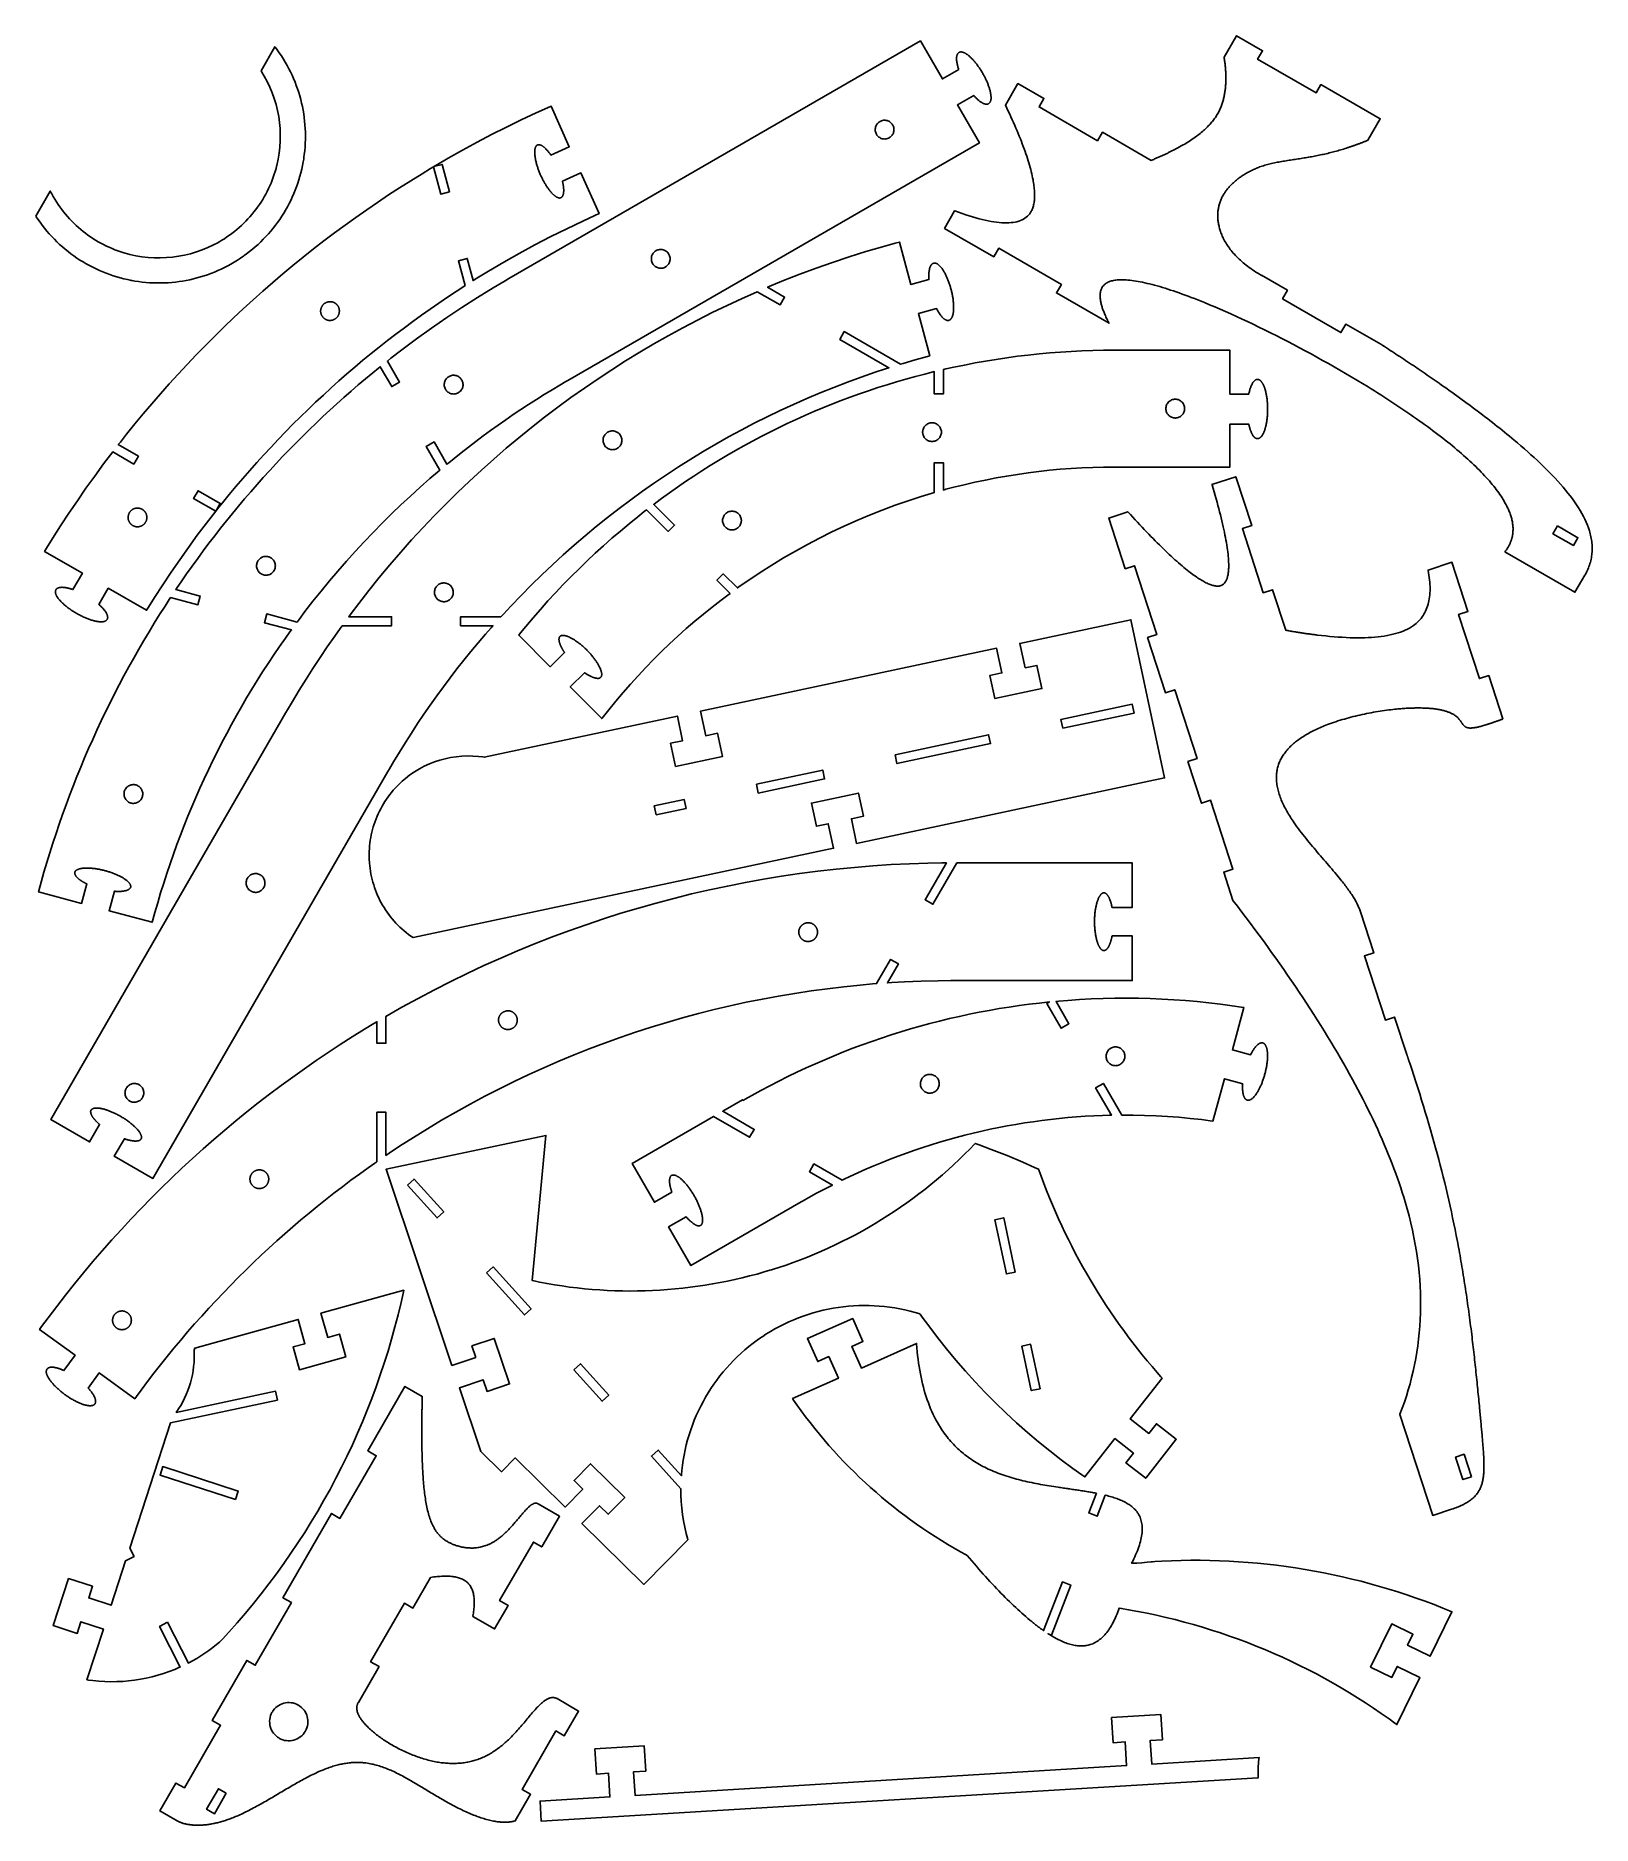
# Model space of a CAD drawing. Extents: x 0 to 319, y 0 to 367.
import ezdxf

# ---------------------------------------------------------------- set-up
doc = ezdxf.new("R2010")
doc.units = 0
doc.layers.get('0').update_dxf_attribs({"linetype": 'CONTINUOUS'})

msp = doc.modelspace()

# ---------------------------------------------------------------- linework, layer by layer
at = {"color": 0}
for points in [[(228.953, 341.567), (229.126, 341.639), (229.299, 341.713), (229.469, 341.785), (229.64, 341.858), (229.808, 341.931), (229.975, 342.003), (230.14, 342.076), (230.306, 342.149), (230.468, 342.221), (230.792, 342.365), (230.951, 342.438), (231.11, 342.51), (231.267, 342.582), (231.422, 342.653), (231.576, 342.725), (231.729, 342.797), (231.882, 342.868), (232.032, 342.94), (232.182, 343.013), (232.329, 343.083), (232.476, 343.154), (232.622, 343.226), (232.767, 343.297), (232.91, 343.368), (233.051, 343.44), (233.193, 343.511), (233.332, 343.582), (233.471, 343.653), (233.86, 343.854), (234.239, 344.057), (234.608, 344.258), (234.967, 344.458), (235.317, 344.658), (235.657, 344.857), (235.987, 345.057), (236.31, 345.254), (236.622, 345.453), (236.926, 345.65), (237.221, 345.846), (237.507, 346.043), (237.785, 346.239), (238.054, 346.435), (238.315, 346.629), (238.568, 346.824), (238.814, 347.018), (239.051, 347.211), (239.281, 347.404), (239.503, 347.596), (239.718, 347.789), (239.925, 347.982), (240.126, 348.174), (240.319, 348.364), (240.507, 348.556), (240.686, 348.747), (240.86, 348.936), (241.026, 349.126), (241.188, 349.317), (241.343, 349.507), (241.504, 349.711), (241.658, 349.917), (241.806, 350.122), (241.949, 350.326), (242.083, 350.531), (242.214, 350.736), (242.338, 350.939), (242.457, 351.143), (242.569, 351.347), (242.678, 351.551), (242.781, 351.756), (242.878, 351.96), (242.969, 352.164), (243.058, 352.367), (243.14, 352.571), (243.219, 352.775), (243.293, 352.979), (243.364, 353.182), (243.429, 353.386), (243.492, 353.589), (243.549, 353.793), (243.604, 353.997), (243.654, 354.201), (243.701, 354.406), (243.746, 354.61), (243.787, 354.814), (243.825, 355.018), (243.86, 355.224), (243.893, 355.429), (243.922, 355.633), (243.95, 355.839), (243.976, 356.054), (244, 356.269), (244.021, 356.485), (244.04, 356.7), (244.057, 356.917), (244.071, 357.132), (244.082, 357.35), (244.092, 357.567), (244.099, 357.782), (244.104, 358), (244.107, 358.218), (244.107, 358.435), (244.106, 358.653), (244.103, 358.871), (244.097, 359.089), (244.089, 359.307), (244.079, 359.525), (244.068, 359.744), (244.054, 359.964), (244.039, 360.183), (244.021, 360.403), (244.001, 360.622), (243.981, 360.843), (243.958, 361.063), (243.933, 361.283), (243.907, 361.504), (243.879, 361.725), (243.849, 361.946), (243.818, 362.168), (243.785, 362.389), (243.75, 362.611), (243.75, 362.617), (243.749, 362.618), (243.749, 362.625), (243.747, 362.626), (243.747, 362.635), (243.746, 362.636), (243.746, 362.638), (246.297, 367.056), (251.624, 363.981), (250.624, 362.249), (262.618, 355.324), (263.618, 357.056), (275.767, 350.042), (273.215, 345.625), (273.215, 345.624), (273.213, 345.624), (273.213, 345.622), (273.211, 345.622), (273.21, 345.622), (273.208, 345.622), (273.207, 345.621), (273.206, 345.621), (273.204, 345.619), (273.203, 345.619), (273.203, 345.618), (273.201, 345.618), (273.2, 345.618), (273.199, 345.618), (273.197, 345.617), (273.196, 345.617), (273.196, 345.615), (273.193, 345.615), (273.193, 345.614), (273.192, 345.614), (273.057, 345.56), (272.921, 345.504), (272.786, 345.45), (272.65, 345.396), (272.515, 345.342), (272.379, 345.289), (272.244, 345.235), (272.11, 345.182), (271.974, 345.129), (271.839, 345.078), (271.704, 345.025), (271.568, 344.975), (271.433, 344.924), (271.299, 344.872), (271.164, 344.822), (271.028, 344.772), (270.893, 344.724), (270.758, 344.675), (270.624, 344.625), (270.487, 344.578), (270.353, 344.529), (270.218, 344.482), (270.083, 344.435), (269.947, 344.388), (269.813, 344.34), (269.678, 344.294), (269.543, 344.249), (269.407, 344.203), (269.272, 344.158), (269.138, 344.114), (268.843, 344.018), (268.549, 343.925), (268.254, 343.832), (267.96, 343.743), (267.664, 343.654), (267.368, 343.569), (267.072, 343.485), (266.776, 343.403), (266.481, 343.322), (266.183, 343.243), (265.886, 343.165), (265.589, 343.09), (265.29, 343.017), (264.993, 342.944), (264.694, 342.874), (264.394, 342.806), (264.096, 342.737), (263.796, 342.672), (263.494, 342.607), (263.194, 342.544), (262.893, 342.483), (262.592, 342.424), (262.289, 342.365), (261.987, 342.307), (261.683, 342.251), (261.381, 342.197), (261.076, 342.143), (260.772, 342.092), (260.467, 342.04), (260.161, 341.992), (259.851, 341.942), (259.543, 341.894), (259.233, 341.846), (258.924, 341.8), (258.614, 341.753), (258.304, 341.707), (257.994, 341.66), (257.686, 341.614), (257.378, 341.567), (257.069, 341.519), (256.763, 341.471), (256.457, 341.422), (256.151, 341.372), (255.847, 341.322), (255.544, 341.269), (255.244, 341.217), (254.944, 341.161), (254.647, 341.104), (254.351, 341.044), (254.057, 340.983), (253.765, 340.921), (253.476, 340.856), (253.189, 340.786), (252.904, 340.715), (252.622, 340.642), (252.343, 340.565), (252.068, 340.485), (251.794, 340.4), (251.525, 340.314), (251.258, 340.222), (251.036, 340.143), (250.815, 340.06), (250.597, 339.976), (250.382, 339.889), (250.169, 339.8), (249.958, 339.708), (249.75, 339.614), (249.544, 339.518), (249.342, 339.419), (249.14, 339.319), (248.942, 339.217), (248.746, 339.112), (248.551, 339.006), (248.361, 338.897), (248.172, 338.786), (247.986, 338.674), (247.803, 338.558), (247.621, 338.442), (247.442, 338.324), (247.265, 338.203), (247.092, 338.081), (246.921, 337.957), (246.753, 337.832), (246.586, 337.704), (246.422, 337.575), (246.261, 337.444), (246.103, 337.313), (245.947, 337.178), (245.793, 337.043), (245.643, 336.906), (245.499, 336.772), (245.357, 336.636), (245.218, 336.499), (245.081, 336.36), (244.946, 336.219), (244.815, 336.078), (244.686, 335.933), (244.56, 335.787), (244.436, 335.64), (244.315, 335.49), (244.197, 335.339), (244.083, 335.185), (243.972, 335.029), (243.864, 334.872), (243.758, 334.711), (243.657, 334.549), (243.56, 334.385), (243.465, 334.217), (243.374, 334.047), (243.287, 333.874), (243.204, 333.699), (243.124, 333.521), (243.049, 333.34), (242.976, 333.157), (242.91, 332.971), (242.846, 332.781), (242.787, 332.588), (242.732, 332.392), (242.682, 332.193), (242.636, 331.992), (242.6, 331.811), (242.567, 331.629), (242.537, 331.444), (242.513, 331.257), (242.492, 331.068), (242.475, 330.876), (242.461, 330.682), (242.453, 330.486), (242.449, 330.289), (242.447, 330.089), (242.451, 329.886), (242.46, 329.682), (242.474, 329.476), (242.492, 329.268), (242.514, 329.06), (242.542, 328.849), (242.574, 328.636), (242.611, 328.421), (242.653, 328.206), (242.7, 327.989), (242.753, 327.771), (242.811, 327.551), (242.874, 327.331), (242.943, 327.108), (243.017, 326.886), (243.097, 326.661), (243.182, 326.438), (243.274, 326.211), (243.371, 325.985), (243.474, 325.757), (243.583, 325.529), (243.711, 325.276), (243.846, 325.024), (243.989, 324.771), (244.139, 324.517), (244.297, 324.264), (244.464, 324.01), (244.639, 323.757), (244.821, 323.503), (245.013, 323.25), (245.211, 322.997), (245.418, 322.746), (245.633, 322.493), (245.858, 322.243), (246.09, 321.992), (246.331, 321.742), (246.581, 321.493), (246.839, 321.244), (247.106, 320.999), (247.381, 320.751), (247.665, 320.507), (247.958, 320.264), (248.261, 320.021), (248.572, 319.781), (248.892, 319.542), (249.222, 319.303), (249.56, 319.067), (249.908, 318.832), (250.265, 318.6), (250.632, 318.369), (251.008, 318.14), (251.394, 317.914), (251.399, 317.922), (256.725, 314.847), (255.725, 313.115), (267.719, 306.19), (268.719, 307.922), (275.883, 303.786), (275.885, 303.785), (276.271, 303.537), (276.658, 303.289), (277.046, 303.037), (277.435, 302.786), (277.825, 302.533), (278.217, 302.279), (278.608, 302.022), (279.001, 301.765), (279.396, 301.507), (279.79, 301.247), (280.186, 300.986), (280.582, 300.724), (280.979, 300.46), (281.378, 300.194), (281.776, 299.929), (282.175, 299.661), (282.575, 299.392), (282.976, 299.122), (283.376, 298.851), (283.779, 298.578), (284.182, 298.304), (284.585, 298.029), (284.987, 297.753), (285.392, 297.476), (285.797, 297.197), (286.203, 296.918), (286.608, 296.636), (287.014, 296.354), (287.421, 296.071), (287.826, 295.787), (288.351, 295.419), (288.876, 295.05), (289.401, 294.679), (289.926, 294.306), (290.451, 293.931), (290.976, 293.556), (291.503, 293.176), (292.028, 292.797), (292.551, 292.417), (293.076, 292.033), (293.599, 291.65), (294.121, 291.265), (294.643, 290.878), (295.164, 290.49), (295.682, 290.1), (296.2, 289.71), (296.717, 289.318), (297.231, 288.925), (297.744, 288.531), (298.256, 288.135), (298.764, 287.739), (299.271, 287.342), (299.775, 286.943), (300.276, 286.543), (300.776, 286.143), (301.274, 285.742), (301.767, 285.34), (302.258, 284.938), (302.746, 284.533), (303.229, 284.129), (303.939, 283.531), (304.642, 282.931), (305.335, 282.329), (306.018, 281.728), (306.692, 281.125), (307.356, 280.521), (308.007, 279.917), (308.647, 279.311), (309.275, 278.707), (309.89, 278.101), (310.49, 277.496), (311.078, 276.89), (311.65, 276.285), (312.206, 275.679), (312.746, 275.075), (313.268, 274.469), (313.774, 273.867), (314.261, 273.263), (314.731, 272.66), (315.179, 272.058), (315.61, 271.458), (316.018, 270.858), (316.406, 270.261), (316.771, 269.664), (317.114, 269.068), (317.435, 268.475), (317.731, 267.882), (318.003, 267.292), (318.25, 266.704), (318.471, 266.118), (318.667, 265.533), (318.76, 265.219), (318.846, 264.906), (318.924, 264.592), (318.993, 264.279), (319.056, 263.968), (319.108, 263.657), (319.153, 263.346), (319.189, 263.036), (319.217, 262.728), (319.236, 262.419), (319.247, 262.111), (319.25, 261.806), (319.243, 261.499), (319.228, 261.194), (319.203, 260.89), (319.171, 260.586), (319.129, 260.283), (319.078, 259.982), (319.018, 259.682), (318.949, 259.382), (318.871, 259.082), (318.783, 258.785), (318.688, 258.487), (318.582, 258.19), (318.467, 257.896), (318.342, 257.601), (318.208, 257.308), (318.065, 257.015), (317.912, 256.724), (317.75, 256.433), (315.713, 252.904), (301.332, 261.207), (301.385, 261.275), (301.472, 261.388), (301.558, 261.501), (301.64, 261.615), (301.721, 261.731), (301.799, 261.846), (301.874, 261.963), (301.947, 262.079), (302.017, 262.196), (302.085, 262.314), (302.151, 262.433), (302.214, 262.553), (302.275, 262.672), (302.333, 262.793), (302.389, 262.914), (302.443, 263.036), (302.494, 263.158), (302.543, 263.282), (302.589, 263.406), (302.632, 263.529), (302.674, 263.654), (302.713, 263.781), (302.75, 263.907), (302.783, 264.033), (302.815, 264.161), (302.844, 264.29), (302.872, 264.419), (302.896, 264.549), (302.918, 264.679), (302.938, 264.81), (302.956, 264.942), (302.976, 265.132), (302.992, 265.325), (303.001, 265.518), (303.007, 265.714), (303.007, 265.911), (303.003, 266.108), (302.993, 266.308), (302.978, 266.51), (302.958, 266.711), (302.933, 266.915), (302.903, 267.121), (302.868, 267.326), (302.828, 267.535), (302.782, 267.744), (302.732, 267.956), (302.676, 268.167), (302.615, 268.381), (302.549, 268.596), (302.478, 268.811), (302.403, 269.029), (302.321, 269.249), (302.235, 269.469), (302.143, 269.692), (302.047, 269.914), (301.946, 270.139), (301.839, 270.365), (301.726, 270.593), (301.61, 270.821), (301.487, 271.051), (301.361, 271.283), (301.174, 271.61), (300.976, 271.939), (300.769, 272.271), (300.553, 272.606), (300.325, 272.943), (300.088, 273.283), (299.84, 273.626), (299.583, 273.971), (299.315, 274.319), (299.039, 274.669), (298.751, 275.022), (298.456, 275.378), (298.149, 275.735), (297.833, 276.094), (297.508, 276.457), (297.172, 276.822), (296.828, 277.189), (296.475, 277.558), (296.111, 277.929), (295.739, 278.303), (295.357, 278.678), (294.965, 279.056), (294.565, 279.436), (294.156, 279.817), (293.737, 280.201), (293.31, 280.586), (292.874, 280.975), (292.429, 281.364), (291.975, 281.756), (291.511, 282.149), (291.04, 282.544), (290.569, 282.932), (290.09, 283.324), (289.603, 283.715), (289.108, 284.108), (288.606, 284.504), (288.094, 284.9), (287.576, 285.297), (287.051, 285.696), (286.518, 286.096), (285.979, 286.497), (285.432, 286.899), (284.879, 287.301), (284.318, 287.706), (283.751, 288.11), (283.179, 288.515), (282.6, 288.921), (282.014, 289.326), (281.424, 289.733), (280.826, 290.14), (280.224, 290.547), (279.615, 290.954), (279.001, 291.362), (278.383, 291.769), (277.76, 292.178), (277.131, 292.585), (276.497, 292.992), (275.86, 293.399), (275.217, 293.806), (274.569, 294.211), (273.919, 294.617), (273.264, 295.022), (272.129, 295.717), (270.985, 296.41), (269.831, 297.099), (268.668, 297.783), (267.499, 298.465), (266.322, 299.143), (265.14, 299.815), (263.954, 300.482), (262.764, 301.143), (261.572, 301.797), (260.378, 302.444), (259.183, 303.083), (257.99, 303.715), (256.797, 304.339), (255.606, 304.953), (254.418, 305.558), (253.236, 306.153), (252.057, 306.736), (250.886, 307.31), (249.721, 307.872), (248.564, 308.421), (247.417, 308.958), (246.278, 309.482), (245.151, 309.993), (244.036, 310.49), (242.935, 310.972), (241.846, 311.439), (240.774, 311.89), (239.715, 312.325), (238.675, 312.744), (237.651, 313.146), (237.013, 313.392), (236.381, 313.631), (235.757, 313.862), (235.142, 314.086), (234.535, 314.303), (233.936, 314.511), (233.346, 314.713), (232.765, 314.906), (232.193, 315.09), (231.631, 315.268), (231.076, 315.438), (230.533, 315.599), (229.999, 315.751), (229.475, 315.896), (228.961, 316.032), (228.458, 316.161), (227.965, 316.279), (227.482, 316.39), (227.011, 316.492), (226.55, 316.585), (226.1, 316.669), (225.663, 316.744), (225.236, 316.81), (224.821, 316.867), (224.418, 316.915), (224.026, 316.953), (223.649, 316.982), (223.282, 317.001), (222.928, 317.011), (222.587, 317.01), (222.314, 317.003), (222.05, 316.989), (221.794, 316.968), (221.547, 316.942), (221.311, 316.908), (221.082, 316.868), (220.862, 316.821), (220.653, 316.768), (220.451, 316.708), (220.26, 316.642), (220.076, 316.568), (219.901, 316.489), (219.736, 316.401), (219.581, 316.308), (219.433, 316.208), (219.296, 316.101), (219.167, 315.987), (219.046, 315.867), (218.936, 315.74), (218.833, 315.606), (218.74, 315.465), (218.657, 315.317), (218.582, 315.162), (218.517, 315.001), (218.46, 314.832), (218.413, 314.657), (218.374, 314.474), (218.344, 314.285), (218.324, 314.089), (218.313, 313.885), (218.31, 313.744), (218.311, 313.601), (218.317, 313.456), (218.326, 313.306), (218.34, 313.153), (218.358, 312.997), (218.381, 312.839), (218.407, 312.676), (218.438, 312.511), (218.471, 312.343), (218.51, 312.171), (218.553, 311.996), (218.6, 311.818), (218.65, 311.638), (218.706, 311.453), (218.764, 311.265), (218.828, 311.075), (218.896, 310.881), (218.967, 310.685), (219.043, 310.485), (219.122, 310.281), (219.206, 310.075), (219.294, 309.865), (219.386, 309.653), (219.483, 309.438), (219.583, 309.219), (219.688, 308.997), (219.797, 308.772), (219.91, 308.544), (220.026, 308.313), (220.035, 308.299), (220.039, 308.29), (220.05, 308.268), (220.054, 308.26), (220.065, 308.237), (220.069, 308.231), (220.081, 308.207), (220.085, 308.2), (220.096, 308.178), (220.1, 308.169), (220.104, 308.162), (220.108, 308.154), (220.111, 308.147), (220.115, 308.14), (220.128, 308.117), (220.131, 308.11), (220.139, 308.094), (220.147, 308.079), (209.365, 314.304), (210.365, 316.036), (197.506, 323.461), (196.506, 321.729), (186.404, 327.561), (188.474, 331.144), (188.533, 331.122), (189.292, 330.847), (190.035, 330.588), (190.761, 330.343), (191.471, 330.115), (192.164, 329.904), (192.84, 329.71), (193.5, 329.531), (194.142, 329.369), (194.767, 329.224), (195.375, 329.096), (195.964, 328.985), (196.536, 328.89), (197.092, 328.814), (197.628, 328.756), (198.146, 328.714), (198.646, 328.69), (199.128, 328.683), (199.59, 328.694), (200.036, 328.725), (200.461, 328.772), (200.868, 328.839), (201.256, 328.924), (201.624, 329.026), (201.972, 329.149), (202.301, 329.289), (202.611, 329.449), (202.901, 329.628), (203.171, 329.825), (203.421, 330.042), (203.65, 330.278), (203.771, 330.419), (203.885, 330.568), (203.993, 330.722), (204.094, 330.883), (204.189, 331.051), (204.278, 331.225), (204.36, 331.406), (204.436, 331.592), (204.507, 331.783), (204.571, 331.982), (204.629, 332.188), (204.681, 332.399), (204.726, 332.615), (204.767, 332.839), (204.8, 333.068), (204.828, 333.303), (204.85, 333.544), (204.867, 333.792), (204.876, 334.044), (204.881, 334.303), (204.879, 334.568), (204.872, 334.839), (204.858, 335.115), (204.839, 335.397), (204.815, 335.685), (204.785, 335.978), (204.749, 336.278), (204.707, 336.582), (204.66, 336.893), (204.607, 337.208), (204.547, 337.531), (204.469, 337.932), (204.382, 338.342), (204.288, 338.76), (204.185, 339.185), (204.074, 339.618), (203.956, 340.058), (203.829, 340.507), (203.696, 340.963), (203.554, 341.425), (203.406, 341.896), (203.249, 342.375), (203.085, 342.86), (202.914, 343.353), (202.735, 343.853), (202.55, 344.361), (202.356, 344.875), (202.156, 345.397), (201.949, 345.925), (201.733, 346.461), (201.511, 347.004), (201.282, 347.554), (201.046, 348.111), (200.803, 348.674), (200.554, 349.244), (200.297, 349.821), (200.033, 350.404), (199.764, 350.994), (199.486, 351.592), (199.203, 352.194), (198.913, 352.804), (198.913, 352.806), (198.911, 352.807), (198.911, 352.81), (198.91, 352.811), (198.91, 352.811), (198.908, 352.813), (198.908, 352.815), (198.907, 352.817), (198.907, 352.818), (198.906, 352.818), (198.906, 352.822), (198.904, 352.822), (198.904, 352.824), (198.903, 352.825), (198.903, 352.828), (198.901, 352.829), (198.901, 352.829), (198.9, 352.831), (198.9, 352.833), (198.899, 352.835), (198.899, 352.836), (198.897, 352.836), (198.897, 352.838), (198.896, 352.839), (198.896, 352.84), (201.453, 357.269), (206.779, 354.194), (205.779, 352.463), (217.774, 345.537), (218.774, 347.269), (228.779, 341.493), (228.953, 341.567)], [(0, 330.06), (0.10498, 329.9), (0.42502, 329.422), (0.86599, 328.797), (1.32102, 328.185), (1.79101, 327.585), (2.27399, 326.999), (2.771, 326.425), (3.28201, 325.867), (3.80599, 325.321), (4.34201, 324.789), (4.89199, 324.271), (5.45503, 323.768), (6.028, 323.281), (6.61301, 322.807), (7.21001, 322.347), (7.81803, 321.904), (8.43604, 321.476), (9.067, 321.064), (9.706, 320.668), (10.356, 320.287), (11.014, 319.922), (11.684, 319.575), (12.36, 319.243), (13.046, 318.929), (13.741, 318.632), (14.4431, 318.351), (15.154, 318.089), (15.8731, 317.843), (16.5981, 317.615), (17.33, 317.407), (18.0681, 317.215), (18.814, 317.043), (19.3769, 316.925), (19.564, 316.889), (19.7531, 316.853), (20.32, 316.754), (21.075, 316.638), (21.8321, 316.542), (22.591, 316.465), (23.3481, 316.408), (24.106, 316.371), (24.8631, 316.351), (25.62, 316.351), (26.375, 316.371), (27.13, 316.41), (27.881, 316.467), (28.631, 316.542), (29.3781, 316.636), (30.1231, 316.75), (30.8631, 316.881), (31.6, 317.031), (32.334, 317.2), (33.0631, 317.386), (33.7861, 317.592), (34.5061, 317.814), (35.22, 318.056), (35.9281, 318.315), (36.63, 318.592), (37.325, 318.888), (38.014, 319.2), (38.6961, 319.531), (39.37, 319.879), (40.0361, 320.244), (40.695, 320.628), (41.3431, 321.029), (41.9851, 321.446), (42.4601, 321.771), (42.6161, 321.882), (42.7731, 321.993), (43.2361, 322.333), (43.8431, 322.799), (44.4361, 323.278), (45.0161, 323.772), (45.5821, 324.279), (46.134, 324.799), (46.6731, 325.332), (47.1961, 325.878), (47.7061, 326.436), (48.2001, 327.007), (48.679, 327.589), (49.1431, 328.182), (49.5931, 328.786), (50.0271, 329.401), (50.4451, 330.028), (50.8481, 330.664), (51.2342, 331.308), (51.6031, 331.964), (51.9571, 332.629), (52.2951, 333.303), (52.614, 333.985), (52.9181, 334.675), (53.2051, 335.374), (53.4731, 336.079), (53.724, 336.793), (53.9571, 337.514), (54.1742, 338.24), (54.3711, 338.975), (54.5501, 339.715), (54.7111, 340.461), (54.8531, 341.213), (54.9481, 341.779), (54.9771, 341.969), (55.0051, 342.158), (55.0811, 342.729), (55.164, 343.489), (55.2301, 344.25), (55.275, 345.01), (55.3021, 345.769), (55.309, 346.528), (55.2961, 347.285), (55.2642, 348.042), (55.214, 348.794), (55.1461, 349.547), (55.059, 350.296), (54.9521, 351.042), (54.8271, 351.785), (54.684, 352.524), (54.5211, 353.258), (54.3421, 353.989), (54.1431, 354.714), (53.9271, 355.435), (53.6921, 356.15), (53.439, 356.86), (53.1701, 357.564), (52.8811, 358.261), (52.5751, 358.95), (52.2521, 359.633), (51.9111, 360.308), (51.5531, 360.976), (51.1781, 361.636), (50.7851, 362.286), (50.375, 362.928), (49.949, 363.561), (49.5051, 364.183), (49.1611, 364.644), (49.0451, 364.797), (46.2101, 359.888), (46.3821, 359.618), (46.8731, 358.794), (47.4751, 357.674), (48.0181, 356.529), (48.5, 355.361), (48.9231, 354.174), (49.284, 352.969), (49.5821, 351.749), (49.8201, 350.515), (49.995, 349.272), (50.1071, 348.021), (50.1561, 346.764), (50.1411, 345.504), (50.0631, 344.243), (49.9201, 342.985), (49.7111, 341.729), (49.5161, 340.79), (49.439, 340.481), (49.4, 340.325), (49.2781, 339.861), (49.1031, 339.247), (48.9111, 338.64), (48.7061, 338.039), (48.4851, 337.444), (48.249, 336.857), (47.999, 336.276), (47.7351, 335.703), (47.4561, 335.138), (47.164, 334.579), (46.8571, 334.029), (46.5381, 333.487), (46.2061, 332.956), (45.859, 332.431), (45.5, 331.915), (45.1281, 331.41), (44.7431, 330.914), (44.3481, 330.428), (43.9381, 329.95), (43.5171, 329.485), (43.084, 329.029), (42.639, 328.583), (42.1821, 328.15), (41.716, 327.726), (41.2361, 327.315), (40.746, 326.915), (40.246, 326.528), (39.7351, 326.153), (39.2131, 325.789), (38.6811, 325.439), (38.139, 325.101), (37.7271, 324.856), (37.5881, 324.776), (37.31, 324.618), (36.4611, 324.172), (35.311, 323.628), (34.1411, 323.146), (32.949, 322.724), (31.7421, 322.364), (30.52, 322.067), (29.285, 321.831), (28.0421, 321.658), (26.791, 321.549), (25.536, 321.501), (24.2781, 321.518), (23.02, 321.597), (21.7661, 321.742), (20.516, 321.95), (19.2731, 322.222), (18.346, 322.468), (18.041, 322.56), (17.886, 322.606), (17.429, 322.753), (16.8271, 322.96), (16.23, 323.182), (15.639, 323.419), (15.0571, 323.671), (14.4821, 323.936), (13.916, 324.217), (13.357, 324.51), (12.807, 324.818), (12.266, 325.139), (11.732, 325.472), (11.207, 325.819), (10.693, 326.181), (10.188, 326.553), (9.692, 326.938), (9.206, 327.336), (8.73004, 327.746), (8.264, 328.167), (7.81, 328.6), (7.366, 329.046), (6.93403, 329.501), (6.51303, 329.969), (6.10303, 330.447), (5.70503, 330.936), (5.31803, 331.436), (4.94499, 331.946), (4.58399, 332.465), (4.23503, 332.996), (3.89899, 333.535), (3.57699, 334.085), (3.26801, 334.643), (3.04503, 335.068), (2.97299, 335.211), (0, 330.06)], [(189.313, 360.142), (185.967, 358.21), (181.467, 366.004), (97.0631, 317.274), (96.246, 316.801), (93.8119, 315.357), (90.5969, 313.381), (87.42, 311.349), (84.28, 309.258), (81.179, 307.111), (78.1169, 304.908), (75.095, 302.649), (72.855, 300.919), (72.115, 300.335), (74.61, 296.013), (73.0079, 295.088), (70.6529, 299.167), (70.2729, 298.861), (69.141, 297.936), (67.6419, 296.693), (66.155, 295.435), (64.68, 294.164), (63.2179, 292.881), (61.7679, 291.582), (60.3307, 290.271), (58.9061, 288.947), (57.4942, 287.61), (56.0951, 286.26), (54.709, 284.896), (53.336, 283.519), (51.976, 282.131), (50.6292, 280.731), (49.2956, 279.317), (47.9754, 277.89), (46.6686, 276.451), (45.3754, 275), (44.0958, 273.537), (42.83, 272.063), (41.5776, 270.576), (40.3396, 269.076), (39.1154, 267.567), (37.9051, 266.044), (36.709, 264.51), (35.5272, 262.965), (34.3597, 261.408), (33.2067, 259.84), (32.0679, 258.261), (30.9437, 256.671), (29.8344, 255.069), (29.0117, 253.862), (28.7399, 253.457), (33.7201, 252.124), (33.2413, 250.336), (27.6585, 251.832), (27.3722, 251.397), (26.5226, 250.089), (25.405, 248.335), (24.3054, 246.569), (23.2237, 244.794), (22.1604, 243.01), (21.1154, 241.214), (20.0888, 239.408), (19.0804, 237.593), (18.0904, 235.768), (17.119, 233.935), (16.1661, 232.09), (15.2319, 230.237), (14.3165, 228.376), (13.4198, 226.506), (12.5419, 224.625), (11.6829, 222.737), (10.8429, 220.84), (10.0219, 218.935), (9.21994, 217.021), (8.43718, 215.1), (7.67367, 213.171), (6.92936, 211.233), (6.20449, 209.289), (5.49897, 207.336), (4.81293, 205.376), (4.14649, 203.408), (3.49946, 201.435), (2.87224, 199.454), (2.26497, 197.465), (1.67714, 195.471), (1.10938, 193.471), (0.69586, 191.965), (0.56147, 191.462), (9.39968, 189.094), (10.4704, 193.092), (10.4125, 193.119), (10.3551, 193.147), (10.2981, 193.175), (10.2418, 193.204), (10.1859, 193.232), (10.1306, 193.261), (10.0758, 193.289), (10.0216, 193.318), (9.96799, 193.347), (9.91476, 193.376), (9.86225, 193.406), (9.81039, 193.433), (9.75896, 193.464), (9.70828, 193.493), (9.65799, 193.522), (9.60856, 193.551), (9.55946, 193.581), (9.51129, 193.61), (9.46365, 193.64), (9.41656, 193.669), (9.37017, 193.699), (9.32449, 193.729), (9.27946, 193.758), (9.23519, 193.789), (9.19146, 193.818), (9.14839, 193.849), (9.10618, 193.878), (9.06446, 193.908), (9.02365, 193.938), (8.98356, 193.968), (8.90978, 194.024), (8.83876, 194.081), (8.77056, 194.136), (8.70535, 194.192), (8.64285, 194.247), (8.58306, 194.303), (8.52626, 194.357), (8.47228, 194.413), (8.42117, 194.467), (8.37289, 194.521), (8.32726, 194.574), (8.28467, 194.626), (8.24479, 194.679), (8.20785, 194.732), (8.17378, 194.783), (8.14247, 194.833), (8.11404, 194.885), (8.08837, 194.935), (8.0656, 194.983), (8.04579, 195.032), (8.02865, 195.081), (8.01449, 195.128), (8.0031, 195.174), (7.99447, 195.219), (7.98899, 195.264), (7.98617, 195.308), (7.98617, 195.351), (7.98904, 195.393), (7.99479, 195.435), (8.00336, 195.475), (8.01497, 195.514), (8.03039, 195.556), (8.04937, 195.596), (8.07194, 195.636), (8.09799, 195.675), (8.12728, 195.712), (8.15994, 195.75), (8.19607, 195.788), (8.23546, 195.822), (8.27806, 195.857), (8.32406, 195.892), (8.37326, 195.925), (8.42567, 195.957), (8.48118, 195.987), (8.53976, 196.018), (8.60157, 196.046), (8.66644, 196.074), (8.73438, 196.1), (8.80518, 196.126), (8.87929, 196.15), (8.95606, 196.174), (9.03586, 196.194), (9.11854, 196.215), (9.20404, 196.235), (9.29258, 196.251), (9.38379, 196.268), (9.47786, 196.283), (9.57465, 196.297), (9.67404, 196.308), (9.77626, 196.319), (9.88118, 196.328), (10.0131, 196.337), (10.1488, 196.343), (10.2877, 196.347), (10.43, 196.349), (10.5752, 196.349), (10.7234, 196.346), (10.8743, 196.342), (11.0279, 196.333), (11.184, 196.325), (11.3423, 196.313), (11.5029, 196.299), (11.6654, 196.283), (11.8298, 196.265), (11.9958, 196.244), (12.1634, 196.222), (12.3325, 196.199), (12.5027, 196.172), (12.6741, 196.144), (12.8462, 196.114), (13.0194, 196.082), (13.1932, 196.047), (13.3673, 196.011), (13.5418, 195.972), (13.7163, 195.933), (13.8908, 195.892), (14.0654, 195.847), (14.2397, 195.801), (14.4133, 195.754), (14.5865, 195.706), (14.7589, 195.654), (14.9368, 195.6), (15.1133, 195.543), (15.2883, 195.486), (15.4618, 195.426), (15.6333, 195.365), (15.8026, 195.301), (15.97, 195.237), (16.1351, 195.172), (16.2976, 195.106), (16.4579, 195.038), (16.6154, 194.968), (16.77, 194.899), (16.9217, 194.828), (17.0701, 194.756), (17.2156, 194.683), (17.3576, 194.61), (17.4961, 194.535), (17.6311, 194.461), (17.7622, 194.386), (17.8893, 194.31), (18.0125, 194.235), (18.1314, 194.158), (18.2461, 194.082), (18.3563, 194.006), (18.4619, 193.929), (18.5629, 193.853), (18.659, 193.778), (18.7501, 193.701), (18.8358, 193.625), (18.9165, 193.55), (18.9918, 193.475), (19.0469, 193.417), (19.0987, 193.358), (19.1472, 193.301), (19.1922, 193.244), (19.2342, 193.189), (19.2726, 193.135), (19.3076, 193.081), (19.3394, 193.026), (19.3681, 192.974), (19.3932, 192.922), (19.415, 192.871), (19.4336, 192.819), (19.4486, 192.771), (19.4606, 192.721), (19.4693, 192.674), (19.4747, 192.626), (19.4765, 192.579), (19.4754, 192.533), (19.4707, 192.489), (19.4631, 192.444), (19.4519, 192.401), (19.4375, 192.36), (19.4197, 192.318), (19.3987, 192.276), (19.3744, 192.237), (19.3469, 192.199), (19.3163, 192.16), (19.2822, 192.124), (19.2449, 192.086), (19.2043, 192.051), (19.1604, 192.017), (19.1107, 191.982), (19.0569, 191.947), (18.9997, 191.914), (18.9383, 191.882), (18.8736, 191.851), (18.805, 191.824), (18.7329, 191.794), (18.6572, 191.769), (18.5779, 191.744), (18.4956, 191.721), (18.41, 191.699), (18.3208, 191.678), (18.229, 191.658), (18.1338, 191.64), (18.0358, 191.624), (17.9347, 191.61), (17.8308, 191.596), (17.7243, 191.585), (17.6151, 191.574), (17.5031, 191.565), (17.3886, 191.558), (17.2718, 191.553), (17.1525, 191.549), (17.0308, 191.546), (16.9069, 191.546), (16.7811, 191.547), (16.6531, 191.55), (16.5229, 191.554), (16.3908, 191.56), (16.2569, 191.568), (16.1211, 191.576), (15.0504, 187.581), (23.8886, 185.212), (24.0237, 185.718), (24.4408, 187.231), (25.0158, 189.242), (25.6137, 191.246), (26.2342, 193.24), (26.8769, 195.228), (27.5422, 197.208), (28.2299, 199.179), (28.9397, 201.142), (29.6717, 203.094), (30.4256, 205.04), (31.2017, 206.975), (31.9994, 208.901), (32.8193, 210.818), (33.6608, 212.726), (34.5237, 214.624), (35.4083, 216.511), (36.3144, 218.389), (37.2418, 220.256), (38.1906, 222.111), (39.1603, 223.957), (40.1512, 225.792), (41.1633, 227.615), (42.1961, 229.428), (43.2499, 231.228), (44.3243, 233.017), (45.4194, 234.794), (46.5353, 236.56), (47.6714, 238.313), (48.8279, 240.053), (50.0049, 241.781), (51.2021, 243.496), (52.1126, 244.774), (52.4193, 245.197), (46.9092, 246.674), (47.3879, 248.461), (53.5915, 246.799), (53.9906, 247.338), (55.2035, 248.943), (56.8461, 251.061), (58.5189, 253.156), (60.2219, 255.225), (61.955, 257.268), (63.7169, 259.285), (65.5079, 261.276), (67.3279, 263.242), (69.1769, 265.179), (71.054, 267.089), (72.959, 268.972), (74.8919, 270.828), (76.8519, 272.656), (78.839, 274.454), (80.8529, 276.224), (82.38, 277.533), (82.894, 277.965), (80.0829, 282.833), (81.685, 283.758), (84.3369, 279.165), (84.701, 279.465), (85.801, 280.358), (87.2781, 281.536), (88.766, 282.699), (90.266, 283.844), (91.7781, 284.976), (93.301, 286.092), (94.836, 287.192), (96.3819, 288.274), (97.939, 289.342), (99.506, 290.393), (101.086, 291.428), (102.675, 292.447), (104.275, 293.45), (105.886, 294.436), (107.506, 295.406), (108.729, 296.122), (109.138, 296.358), (193.542, 345.09), (189.042, 352.883), (192.388, 354.815), (192.481, 354.71), (192.576, 354.606), (192.669, 354.504), (192.763, 354.406), (192.856, 354.311), (192.95, 354.219), (193.042, 354.131), (193.135, 354.044), (193.224, 353.961), (193.317, 353.881), (193.406, 353.804), (193.497, 353.731), (193.586, 353.66), (193.674, 353.593), (193.761, 353.529), (193.847, 353.469), (193.933, 353.412), (194.018, 353.36), (194.101, 353.31), (194.183, 353.263), (194.265, 353.221), (194.346, 353.182), (194.425, 353.147), (194.501, 353.117), (194.578, 353.088), (194.653, 353.065), (194.726, 353.046), (194.799, 353.031), (194.869, 353.019), (194.938, 353.013), (195.006, 353.01), (195.054, 353.01), (195.103, 353.013), (195.149, 353.019), (195.196, 353.028), (195.242, 353.037), (195.285, 353.051), (195.328, 353.067), (195.368, 353.085), (195.408, 353.104), (195.447, 353.126), (195.485, 353.151), (195.519, 353.178), (195.556, 353.207), (195.587, 353.237), (195.621, 353.272), (195.651, 353.307), (195.681, 353.344), (195.708, 353.385), (195.735, 353.426), (195.76, 353.471), (195.783, 353.517), (195.806, 353.563), (195.825, 353.612), (195.844, 353.665), (195.861, 353.719), (195.876, 353.774), (195.89, 353.832), (195.903, 353.89), (195.913, 353.951), (195.922, 354.013), (195.933, 354.117), (195.938, 354.224), (195.942, 354.336), (195.942, 354.451), (195.936, 354.572), (195.928, 354.696), (195.915, 354.824), (195.899, 354.956), (195.881, 355.088), (195.856, 355.228), (195.831, 355.368), (195.8, 355.513), (195.767, 355.66), (195.731, 355.81), (195.69, 355.961), (195.647, 356.115), (195.599, 356.272), (195.55, 356.431), (195.497, 356.592), (195.442, 356.754), (195.381, 356.918), (195.321, 357.085), (195.256, 357.251), (195.188, 357.419), (195.117, 357.588), (195.043, 357.758), (194.967, 357.931), (194.888, 358.101), (194.806, 358.274), (194.721, 358.446), (194.633, 358.618), (194.544, 358.79), (194.453, 358.961), (194.358, 359.131), (194.263, 359.303), (194.165, 359.472), (194.065, 359.64), (193.962, 359.807), (193.861, 359.971), (193.756, 360.135), (193.651, 360.297), (193.544, 360.457), (193.436, 360.612), (193.326, 360.769), (193.217, 360.924), (193.106, 361.074), (192.994, 361.222), (192.883, 361.367), (192.769, 361.51), (192.658, 361.649), (192.544, 361.783), (192.431, 361.917), (192.318, 362.044), (192.206, 362.169), (192.093, 362.29), (191.981, 362.408), (191.868, 362.521), (191.756, 362.629), (191.644, 362.732), (191.536, 362.832), (191.426, 362.926), (191.342, 362.996), (191.256, 363.063), (191.174, 363.128), (191.092, 363.19), (191.01, 363.249), (190.928, 363.303), (190.847, 363.356), (190.768, 363.404), (190.688, 363.45), (190.611, 363.493), (190.535, 363.531), (190.46, 363.568), (190.385, 363.601), (190.313, 363.631), (190.24, 363.656), (190.169, 363.679), (190.099, 363.699), (190.031, 363.713), (189.965, 363.726), (189.899, 363.735), (189.836, 363.737), (189.774, 363.74), (189.712, 363.737), (189.653, 363.732), (189.596, 363.722), (189.54, 363.71), (189.486, 363.692), (189.433, 363.671), (189.383, 363.646), (189.335, 363.617), (189.274, 363.572), (189.217, 363.522), (189.163, 363.465), (189.117, 363.404), (189.072, 363.335), (189.033, 363.261), (188.997, 363.182), (188.967, 363.097), (188.94, 363.006), (188.918, 362.911), (188.899, 362.811), (188.886, 362.706), (188.876, 362.596), (188.869, 362.482), (188.868, 362.362), (188.869, 362.24), (188.876, 362.112), (188.888, 361.982), (188.901, 361.846), (188.919, 361.707), (188.942, 361.565), (188.968, 361.418), (188.999, 361.269), (189.031, 361.117), (189.069, 360.961), (189.111, 360.803), (189.156, 360.642), (189.204, 360.476), (189.256, 360.311), (189.313, 360.142)], [(108.027, 337.253), (111.806, 338.936), (115.528, 330.576), (114.692, 330.204), (112.197, 329.06), (108.894, 327.485), (105.62, 325.853), (102.376, 324.164), (99.1615, 322.417), (95.9783, 320.614), (92.8267, 318.756), (90.4831, 317.326), (89.7076, 316.84), (88.4931, 321.383), (86.7053, 320.903), (88.0688, 315.804), (87.6118, 315.513), (86.2476, 314.628), (84.4397, 313.432), (82.6451, 312.218), (80.8636, 310.986), (79.0958, 309.736), (77.3415, 308.468), (75.6013, 307.182), (73.8747, 305.878), (72.1621, 304.557), (70.4638, 303.218), (68.7797, 301.861), (67.11, 300.487), (65.455, 299.097), (63.8144, 297.69), (62.189, 296.265), (60.5782, 294.824), (58.9826, 293.367), (57.4022, 291.892), (55.8371, 290.401), (54.2874, 288.894), (52.7535, 287.369), (51.2351, 285.831), (49.7326, 284.276), (48.2461, 282.704), (46.7757, 281.117), (45.3217, 279.515), (43.8839, 277.897), (42.4626, 276.263), (41.0579, 274.615), (39.6701, 272.951), (38.299, 271.272), (37.2815, 270.003), (36.9451, 269.578), (37.8365, 271.122), (33.289, 273.749), (32.3631, 272.144), (36.9018, 269.524), (36.4215, 268.917), (34.9989, 267.078), (33.1329, 264.606), (31.3043, 262.106), (29.5133, 259.579), (27.76, 257.026), (26.0447, 254.447), (24.3681, 251.843), (23.1347, 249.874), (22.7301, 249.214), (14.8746, 253.749), (12.9431, 250.403), (13.0731, 250.287), (13.1988, 250.172), (13.3204, 250.058), (13.4376, 249.943), (13.5503, 249.829), (13.6588, 249.717), (13.7624, 249.604), (13.8615, 249.492), (13.9558, 249.381), (14.0453, 249.271), (14.1297, 249.162), (14.2093, 249.054), (14.2838, 248.947), (14.3529, 248.843), (14.4168, 248.739), (14.4754, 248.638), (14.5286, 248.537), (14.5761, 248.439), (14.6182, 248.342), (14.6544, 248.247), (14.685, 248.156), (14.7096, 248.065), (14.7283, 247.976), (14.741, 247.89), (14.7475, 247.807), (14.7478, 247.726), (14.7418, 247.649), (14.7293, 247.574), (14.7104, 247.501), (14.685, 247.432), (14.6621, 247.382), (14.6357, 247.336), (14.6061, 247.29), (14.5733, 247.249), (14.5372, 247.207), (14.4982, 247.169), (14.4561, 247.133), (14.4108, 247.099), (14.3626, 247.068), (14.3115, 247.037), (14.2575, 247.011), (14.2007, 246.985), (14.1411, 246.963), (14.0787, 246.942), (14.0137, 246.922), (13.9461, 246.906), (13.8759, 246.892), (13.8031, 246.879), (13.7278, 246.869), (13.6501, 246.861), (13.57, 246.856), (13.4875, 246.851), (13.4028, 246.85), (13.3158, 246.85), (13.2266, 246.853), (13.1351, 246.857), (13.0418, 246.864), (12.9462, 246.872), (12.8487, 246.883), (12.7492, 246.896), (12.6478, 246.911), (12.5049, 246.935), (12.3583, 246.964), (12.2084, 246.996), (12.0554, 247.031), (11.8994, 247.071), (11.7405, 247.114), (11.5789, 247.161), (11.4149, 247.213), (11.2487, 247.267), (11.0806, 247.324), (10.9104, 247.385), (10.7387, 247.449), (10.5654, 247.517), (10.3909, 247.586), (10.2152, 247.66), (10.0387, 247.736), (9.86154, 247.815), (9.68371, 247.897), (9.50564, 247.982), (9.32742, 248.068), (9.14914, 248.158), (8.97119, 248.25), (8.79368, 248.343), (8.61675, 248.44), (8.44069, 248.537), (8.26557, 248.639), (8.09174, 248.74), (7.91917, 248.846), (7.74821, 248.951), (7.5791, 249.058), (7.41189, 249.168), (7.25603, 249.272), (7.10254, 249.378), (6.95144, 249.485), (6.80296, 249.592), (6.65707, 249.7), (6.51389, 249.808), (6.37369, 249.918), (6.23633, 250.028), (6.10211, 250.138), (5.97103, 250.247), (5.84332, 250.358), (5.71892, 250.468), (5.59804, 250.578), (5.48079, 250.689), (5.36724, 250.799), (5.25754, 250.907), (5.15175, 251.017), (5.04997, 251.125), (4.95236, 251.232), (4.859, 251.339), (4.76997, 251.446), (4.68544, 251.55), (4.60547, 251.654), (4.53022, 251.757), (4.45969, 251.858), (4.3941, 251.958), (4.3335, 252.057), (4.278, 252.154), (4.22771, 252.25), (4.18272, 252.344), (4.15554, 252.406), (4.13092, 252.467), (4.10883, 252.528), (4.08931, 252.586), (4.07232, 252.646), (4.05789, 252.704), (4.04601, 252.761), (4.03668, 252.817), (4.02983, 252.872), (4.0255, 252.926), (4.02371, 252.979), (4.02442, 253.032), (4.02761, 253.082), (4.03336, 253.132), (4.04156, 253.181), (4.05225, 253.229), (4.06538, 253.275), (4.08106, 253.319), (4.09918, 253.362), (4.11974, 253.406), (4.14274, 253.446), (4.16824, 253.485), (4.19613, 253.522), (4.22651, 253.558), (4.25933, 253.593), (4.29454, 253.626), (4.33219, 253.657), (4.37224, 253.688), (4.41476, 253.715), (4.45958, 253.74), (4.50683, 253.765), (4.57015, 253.793), (4.63683, 253.818), (4.70692, 253.842), (4.78028, 253.861), (4.85688, 253.878), (4.93658, 253.893), (5.01942, 253.904), (5.10525, 253.914), (5.19407, 253.921), (5.28575, 253.925), (5.38021, 253.926), (5.47743, 253.925), (5.57731, 253.921), (5.67985, 253.914), (5.78483, 253.906), (5.89231, 253.894), (6.00217, 253.881), (6.11442, 253.864), (6.22885, 253.844), (6.34549, 253.824), (6.46425, 253.8), (6.58507, 253.774), (6.70785, 253.744), (6.83263, 253.714), (6.9591, 253.681), (7.0874, 253.644), (7.21744, 253.607), (7.34907, 253.567), (7.48232, 253.524), (7.61703, 253.478), (9.54867, 256.824), (1.80908, 261.293), (2.21149, 261.953), (3.43647, 263.925), (5.09858, 266.536), (6.79525, 269.124), (8.52621, 271.689), (10.2911, 274.231), (12.09, 276.749), (13.9224, 279.243), (15.3175, 281.099), (15.7882, 281.713), (20.1086, 279.219), (21.0347, 280.824), (16.9304, 283.192), (17.3475, 283.728), (18.6111, 285.324), (20.3157, 287.436), (22.044, 289.526), (23.7958, 291.594), (25.5711, 293.643), (27.3694, 295.668), (29.1904, 297.674), (31.0344, 299.656), (32.9008, 301.615), (34.7894, 303.553), (36.7001, 305.468), (38.6329, 307.36), (40.5871, 309.229), (42.5628, 311.076), (44.5597, 312.899), (46.5776, 314.699), (48.6165, 316.475), (50.6761, 318.226), (52.756, 319.956), (54.856, 321.66), (56.976, 323.339), (59.1158, 324.994), (61.2753, 326.624), (63.4542, 328.229), (65.6521, 329.81), (67.869, 331.365), (70.1049, 332.894), (72.359, 334.399), (74.6317, 335.876), (76.9224, 337.329), (79.2311, 338.756), (80.974, 339.808), (81.5575, 340.154), (83.0483, 334.579), (84.836, 335.06), (83.3363, 340.668), (81.6681, 340.219), (82.3958, 340.651), (84.5917, 341.925), (87.5394, 343.586), (90.511, 345.206), (93.5053, 346.781), (96.5224, 348.311), (99.5617, 349.799), (102.623, 351.24), (104.932, 352.294), (105.705, 352.639), (109.427, 344.279), (105.647, 342.597), (105.569, 342.708), (105.491, 342.818), (105.412, 342.924), (105.334, 343.028), (105.255, 343.129), (105.177, 343.228), (105.098, 343.324), (105.02, 343.417), (104.942, 343.507), (104.864, 343.594), (104.786, 343.678), (104.709, 343.76), (104.633, 343.839), (104.556, 343.914), (104.481, 343.986), (104.405, 344.056), (104.331, 344.121), (104.257, 344.183), (104.184, 344.243), (104.112, 344.3), (104.041, 344.353), (103.971, 344.401), (103.902, 344.447), (103.834, 344.489), (103.767, 344.528), (103.701, 344.563), (103.637, 344.594), (103.574, 344.622), (103.512, 344.646), (103.451, 344.665), (103.394, 344.682), (103.337, 344.694), (103.282, 344.704), (103.229, 344.71), (103.177, 344.713), (103.127, 344.713), (103.078, 344.708), (103.03, 344.701), (102.984, 344.692), (102.939, 344.678), (102.896, 344.661), (102.855, 344.64), (102.815, 344.617), (102.776, 344.59), (102.74, 344.56), (102.704, 344.526), (102.67, 344.489), (102.638, 344.45), (102.608, 344.406), (102.578, 344.36), (102.551, 344.31), (102.525, 344.257), (102.501, 344.2), (102.478, 344.14), (102.457, 344.076), (102.437, 344.011), (102.42, 343.942), (102.403, 343.868), (102.389, 343.793), (102.376, 343.713), (102.362, 343.608), (102.352, 343.499), (102.345, 343.385), (102.341, 343.265), (102.34, 343.143), (102.343, 343.015), (102.348, 342.885), (102.357, 342.749), (102.368, 342.611), (102.383, 342.468), (102.4, 342.322), (102.421, 342.174), (102.444, 342.022), (102.471, 341.868), (102.5, 341.71), (102.532, 341.55), (102.567, 341.389), (102.605, 341.224), (102.646, 341.058), (102.689, 340.89), (102.735, 340.721), (102.784, 340.549), (102.835, 340.376), (102.889, 340.203), (102.945, 340.028), (103.004, 339.853), (103.066, 339.676), (103.13, 339.499), (103.197, 339.322), (103.266, 339.144), (103.337, 338.968), (103.406, 338.801), (103.477, 338.636), (103.549, 338.472), (103.624, 338.308), (103.7, 338.146), (103.777, 337.983), (103.856, 337.822), (103.936, 337.664), (104.017, 337.506), (104.1, 337.349), (104.184, 337.194), (104.269, 337.042), (104.354, 336.89), (104.441, 336.742), (104.528, 336.596), (104.617, 336.451), (104.705, 336.31), (104.795, 336.171), (104.885, 336.035), (104.975, 335.901), (105.065, 335.771), (105.156, 335.644), (105.247, 335.521), (105.338, 335.4), (105.429, 335.283), (105.52, 335.171), (105.611, 335.061), (105.702, 334.956), (105.792, 334.854), (105.882, 334.758), (105.971, 334.665), (106.04, 334.596), (106.109, 334.529), (106.178, 334.465), (106.245, 334.406), (106.313, 334.347), (106.379, 334.292), (106.445, 334.239), (106.51, 334.19), (106.575, 334.143), (106.638, 334.099), (106.701, 334.058), (106.763, 334.019), (106.824, 333.985), (106.884, 333.951), (106.944, 333.922), (107.002, 333.896), (107.059, 333.871), (107.115, 333.85), (107.17, 333.832), (107.224, 333.817), (107.276, 333.804), (107.327, 333.794), (107.378, 333.787), (107.426, 333.783), (107.474, 333.782), (107.52, 333.783), (107.564, 333.789), (107.607, 333.796), (107.649, 333.807), (107.689, 333.819), (107.727, 333.836), (107.763, 333.854), (107.799, 333.876), (107.834, 333.9), (107.867, 333.928), (107.9, 333.957), (107.931, 333.989), (107.961, 334.025), (107.99, 334.063), (108.017, 334.104), (108.044, 334.147), (108.069, 334.193), (108.093, 334.242), (108.116, 334.293), (108.137, 334.347), (108.157, 334.403), (108.175, 334.463), (108.193, 334.524), (108.209, 334.588), (108.223, 334.654), (108.236, 334.724), (108.247, 334.794), (108.257, 334.868), (108.266, 334.944), (108.273, 335.024), (108.278, 335.106), (108.282, 335.189), (108.284, 335.274), (108.285, 335.362), (108.284, 335.453), (108.282, 335.506), (108.281, 335.557), (108.278, 335.611), (108.275, 335.665), (108.272, 335.719), (108.268, 335.775), (108.264, 335.831), (108.259, 335.886), (108.254, 335.943), (108.248, 336.001), (108.241, 336.06), (108.234, 336.118), (108.227, 336.176), (108.219, 336.236), (108.211, 336.297), (108.202, 336.357), (108.192, 336.418), (108.183, 336.481), (108.172, 336.542), (108.161, 336.604), (108.15, 336.668), (108.138, 336.731), (108.126, 336.794), (108.113, 336.86), (108.1, 336.924), (108.086, 336.989), (108.072, 337.054), (108.057, 337.119), (108.042, 337.186), (108.027, 337.253)], [(175.067, 346.143), (175.024, 346.118), (174.892, 346.053), (174.711, 345.983), (174.528, 345.932), (174.342, 345.899), (174.156, 345.885), (173.969, 345.888), (173.786, 345.911), (173.606, 345.95), (173.429, 346.006), (173.26, 346.079), (173.097, 346.169), (172.943, 346.274), (172.799, 346.394), (172.665, 346.531), (172.544, 346.682), (172.461, 346.806), (172.438, 346.847), (172.413, 346.89), (172.347, 347.024), (172.276, 347.203), (172.224, 347.386), (172.193, 347.572), (172.179, 347.758), (172.183, 347.944), (172.206, 348.128), (172.244, 348.308), (172.301, 348.485), (172.374, 348.654), (172.462, 348.817), (172.568, 348.971), (172.688, 349.115), (172.824, 349.249), (172.976, 349.369), (173.099, 349.453), (173.142, 349.476), (173.185, 349.501), (173.317, 349.567), (173.497, 349.638), (173.681, 349.688), (173.867, 349.721), (174.053, 349.735), (174.237, 349.731), (174.422, 349.708), (174.603, 349.669), (174.778, 349.612), (174.949, 349.54), (175.111, 349.451), (175.265, 349.346), (175.41, 349.225), (175.543, 349.088), (175.663, 348.938), (175.744, 348.815), (175.769, 348.772), (175.796, 348.731), (175.861, 348.597), (175.931, 348.417), (175.981, 348.233), (176.015, 348.049), (176.029, 347.861), (176.025, 347.676), (176.003, 347.492), (175.962, 347.311), (175.906, 347.136), (175.835, 346.965), (175.744, 346.803), (175.64, 346.649), (175.519, 346.504), (175.383, 346.369), (175.231, 346.25), (175.11, 346.168), (175.067, 346.143)], [(13.0997, 143.747), (11.0311, 140.164), (3.10699, 144.739), (51.3217, 228.249), (51.6532, 228.824), (52.6619, 230.536), (54.0313, 232.806), (55.4293, 235.058), (56.8561, 237.292), (58.3113, 239.507), (59.7946, 241.704), (61.3064, 243.881), (62.4576, 245.503), (62.846, 246.04), (72.9822, 246.04), (72.9822, 247.89), (64.1992, 247.89), (64.705, 248.574), (66.2451, 250.608), (68.3333, 253.289), (70.4631, 255.933), (72.634, 258.539), (74.8457, 261.108), (77.0972, 263.638), (79.3885, 266.129), (81.7188, 268.581), (84.0875, 270.993), (86.4942, 273.365), (88.9382, 275.697), (91.4193, 277.989), (93.9367, 280.237), (96.4899, 282.446), (99.0783, 284.611), (101.702, 286.735), (104.359, 288.814), (107.05, 290.851), (109.775, 292.843), (112.532, 294.792), (115.321, 296.696), (118.142, 298.554), (120.994, 300.367), (123.876, 302.135), (126.789, 303.854), (129.731, 305.528), (132.702, 307.154), (135.701, 308.735), (138.728, 310.264), (141.782, 311.746), (144.864, 313.179), (147.192, 314.224), (147.971, 314.563), (152.661, 311.856), (153.586, 313.457), (150.094, 315.474), (150.918, 315.821), (153.401, 316.836), (156.731, 318.142), (160.081, 319.389), (163.453, 320.579), (166.844, 321.71), (170.256, 322.782), (173.685, 323.796), (176.268, 324.519), (177.132, 324.75), (179.461, 316.057), (183.193, 317.057), (183.182, 317.235), (183.175, 317.41), (183.171, 317.579), (183.168, 317.747), (183.171, 317.911), (183.174, 318.071), (183.182, 318.228), (183.19, 318.379), (183.203, 318.528), (183.218, 318.671), (183.236, 318.81), (183.257, 318.944), (183.282, 319.074), (183.308, 319.199), (183.339, 319.318), (183.371, 319.432), (183.407, 319.542), (183.443, 319.644), (183.485, 319.742), (183.528, 319.835), (183.574, 319.921), (183.624, 320.003), (183.675, 320.075), (183.729, 320.143), (183.786, 320.204), (183.846, 320.26), (183.91, 320.306), (183.975, 320.347), (184.042, 320.381), (184.114, 320.41), (184.167, 320.424), (184.222, 320.435), (184.278, 320.442), (184.335, 320.444), (184.393, 320.443), (184.45, 320.438), (184.51, 320.428), (184.568, 320.414), (184.628, 320.396), (184.689, 320.375), (184.75, 320.35), (184.811, 320.321), (184.872, 320.289), (184.935, 320.253), (184.997, 320.213), (185.06, 320.168), (185.124, 320.121), (185.189, 320.069), (185.25, 320.015), (185.314, 319.96), (185.378, 319.896), (185.442, 319.832), (185.507, 319.764), (185.571, 319.693), (185.635, 319.618), (185.699, 319.542), (185.764, 319.46), (185.828, 319.378), (185.892, 319.289), (185.954, 319.199), (186.036, 319.079), (186.117, 318.956), (186.197, 318.828), (186.276, 318.693), (186.356, 318.556), (186.433, 318.412), (186.511, 318.267), (186.589, 318.117), (186.664, 317.964), (186.739, 317.807), (186.814, 317.646), (186.886, 317.485), (186.958, 317.317), (187.029, 317.147), (187.099, 316.975), (187.165, 316.803), (187.232, 316.625), (187.297, 316.446), (187.361, 316.265), (187.424, 316.085), (187.483, 315.9), (187.542, 315.717), (187.599, 315.529), (187.653, 315.342), (187.707, 315.154), (187.757, 314.967), (187.807, 314.776), (187.851, 314.586), (187.896, 314.397), (187.939, 314.207), (187.976, 314.018), (188.014, 313.831), (188.049, 313.643), (188.082, 313.457), (188.11, 313.272), (188.139, 313.089), (188.164, 312.907), (188.185, 312.728), (188.204, 312.549), (188.221, 312.372), (188.236, 312.199), (188.247, 312.028), (188.257, 311.86), (188.264, 311.692), (188.268, 311.529), (188.271, 311.368), (188.271, 311.211), (188.267, 311.057), (188.261, 310.906), (188.253, 310.76), (188.242, 310.617), (188.228, 310.476), (188.214, 310.342), (188.193, 310.211), (188.172, 310.085), (188.149, 309.963), (188.122, 309.846), (188.093, 309.735), (188.061, 309.626), (188.028, 309.524), (187.99, 309.428), (187.965, 309.369), (187.94, 309.313), (187.914, 309.26), (187.885, 309.207), (187.857, 309.16), (187.825, 309.111), (187.793, 309.067), (187.761, 309.022), (187.728, 308.982), (187.693, 308.944), (187.658, 308.91), (187.622, 308.875), (187.585, 308.843), (187.547, 308.817), (187.508, 308.789), (187.468, 308.764), (187.428, 308.743), (187.386, 308.724), (187.344, 308.707), (187.303, 308.693), (187.258, 308.682), (187.215, 308.672), (187.171, 308.667), (187.125, 308.662), (187.082, 308.661), (187.033, 308.662), (186.989, 308.667), (186.94, 308.672), (186.893, 308.682), (186.844, 308.694), (186.782, 308.714), (186.717, 308.739), (186.651, 308.768), (186.586, 308.803), (186.521, 308.842), (186.453, 308.882), (186.386, 308.928), (186.319, 308.978), (186.253, 309.032), (186.185, 309.092), (186.117, 309.153), (186.05, 309.218), (185.982, 309.287), (185.914, 309.361), (185.846, 309.438), (185.778, 309.518), (185.71, 309.603), (185.642, 309.692), (185.574, 309.781), (185.507, 309.875), (185.439, 309.974), (185.372, 310.074), (185.307, 310.178), (185.239, 310.285), (185.172, 310.394), (185.107, 310.51), (185.042, 310.624), (184.976, 310.743), (184.911, 310.865), (184.847, 310.989), (184.785, 311.117), (181.053, 310.117), (183.382, 301.422), (182.881, 301.289), (180.381, 300.593), (177.892, 299.862), (177.396, 299.711), (165.84, 306.382), (164.915, 304.781), (174.993, 298.963), (174.278, 298.735), (172.139, 298.025), (169.303, 297.042), (166.486, 296.013), (163.69, 294.939), (160.914, 293.821), (158.158, 292.657), (155.424, 291.45), (152.71, 290.2), (150.021, 288.906), (147.351, 287.568), (144.707, 286.188), (142.086, 284.765), (139.489, 283.3), (136.917, 281.794), (134.37, 280.246), (131.849, 278.657), (129.354, 277.026), (126.885, 275.356), (124.444, 273.644), (122.031, 271.893), (119.646, 270.103), (117.289, 268.274), (114.962, 266.406), (112.665, 264.499), (110.398, 262.553), (108.162, 260.569), (105.957, 258.549), (103.784, 256.49), (101.643, 254.394), (99.5344, 252.263), (97.4596, 250.094), (95.924, 248.444), (95.4185, 247.89), (87.1322, 247.89), (87.1322, 246.04), (93.7561, 246.04), (93.3738, 245.608), (92.2374, 244.304), (90.7411, 242.55), (89.2674, 240.778), (87.8164, 238.987), (86.3883, 237.179), (84.9833, 235.353), (83.6014, 233.51), (82.2431, 231.65), (80.9082, 229.772), (79.5969, 227.878), (78.3096, 225.967), (77.0463, 224.04), (75.8071, 222.097), (74.5922, 220.139), (73.4019, 218.164), (72.5246, 216.674), (72.2362, 216.174), (24.0215, 132.664), (16.0974, 137.239), (18.166, 140.821), (18.2946, 140.778), (18.4219, 140.735), (18.5481, 140.694), (18.6726, 140.657), (18.7956, 140.622), (18.9171, 140.587), (19.0369, 140.557), (19.1549, 140.528), (19.2713, 140.5), (19.3856, 140.475), (19.4978, 140.453), (19.6082, 140.432), (19.7164, 140.414), (19.8226, 140.397), (19.9262, 140.383), (20.0278, 140.372), (20.1265, 140.362), (20.2231, 140.354), (20.3169, 140.35), (20.4082, 140.346), (20.4967, 140.346), (20.5824, 140.347), (20.6653, 140.35), (20.7453, 140.357), (20.8219, 140.364), (20.8958, 140.375), (20.9664, 140.388), (21.0338, 140.403), (21.0978, 140.419), (21.1585, 140.439), (21.2146, 140.46), (21.2676, 140.482), (21.3176, 140.507), (21.3644, 140.533), (21.4081, 140.561), (21.4486, 140.592), (21.4863, 140.624), (21.5206, 140.657), (21.5515, 140.693), (21.5794, 140.729), (21.6042, 140.769), (21.626, 140.81), (21.6444, 140.853), (21.6597, 140.897), (21.6719, 140.943), (21.6808, 140.99), (21.6864, 141.04), (21.6892, 141.092), (21.6885, 141.144), (21.6846, 141.2), (21.6774, 141.256), (21.6671, 141.314), (21.6537, 141.375), (21.6369, 141.436), (21.6169, 141.5), (21.5938, 141.564), (21.5674, 141.631), (21.5376, 141.7), (21.5046, 141.769), (21.4685, 141.842), (21.4289, 141.915), (21.3756, 142.007), (21.3169, 142.1), (21.2535, 142.196), (21.1853, 142.293), (21.1119, 142.39), (21.0344, 142.49), (20.9519, 142.592), (20.8653, 142.693), (20.7742, 142.797), (20.6789, 142.901), (20.5796, 143.006), (20.4763, 143.112), (20.3692, 143.218), (20.2583, 143.325), (20.1437, 143.432), (20.0256, 143.54), (19.9039, 143.647), (19.779, 143.756), (19.651, 143.862), (19.5199, 143.971), (19.3857, 144.078), (19.2488, 144.185), (19.1092, 144.292), (18.9667, 144.397), (18.8219, 144.503), (18.6744, 144.607), (18.5249, 144.71), (18.3731, 144.813), (18.2192, 144.914), (18.0635, 145.014), (17.9063, 145.112), (17.7474, 145.21), (17.5874, 145.306), (17.4264, 145.399), (17.2644, 145.49), (17.1017, 145.581), (16.9382, 145.668), (16.7743, 145.756), (16.6101, 145.839), (16.4458, 145.922), (16.2814, 146.001), (16.1171, 146.079), (15.9532, 146.156), (15.7897, 146.228), (15.6269, 146.299), (15.465, 146.367), (15.3039, 146.433), (15.144, 146.496), (14.9853, 146.557), (14.8281, 146.614), (14.6724, 146.669), (14.5183, 146.721), (14.3663, 146.771), (14.2164, 146.817), (14.0686, 146.86), (13.9231, 146.899), (13.7803, 146.936), (13.6401, 146.969), (13.5027, 146.999), (13.3684, 147.026), (13.2648, 147.044), (13.1634, 147.061), (13.0641, 147.075), (12.9672, 147.087), (12.8724, 147.097), (12.7801, 147.104), (12.6901, 147.11), (12.6025, 147.114), (12.5174, 147.115), (12.4346, 147.115), (12.3544, 147.114), (12.2768, 147.108), (12.2017, 147.103), (12.1292, 147.094), (12.0594, 147.085), (11.9923, 147.072), (11.9278, 147.06), (11.8662, 147.043), (11.8073, 147.026), (11.7514, 147.007), (11.6982, 146.986), (11.6479, 146.964), (11.6006, 146.939), (11.5563, 146.914), (11.515, 146.886), (11.4767, 146.856), (11.4415, 146.825), (11.4095, 146.793), (11.3806, 146.758), (11.3549, 146.722), (11.3337, 146.688), (11.3149, 146.651), (11.2987, 146.612), (11.285, 146.572), (11.2738, 146.531), (11.2651, 146.487), (11.259, 146.443), (11.2555, 146.397), (11.2544, 146.349), (11.256, 146.3), (11.2601, 146.249), (11.2668, 146.197), (11.276, 146.143), (11.2878, 146.089), (11.3023, 146.033), (11.3192, 145.975), (11.3389, 145.917), (11.3611, 145.857), (11.3859, 145.796), (11.4134, 145.733), (11.4435, 145.669), (11.4762, 145.606), (11.5116, 145.54), (11.5496, 145.472), (11.5903, 145.406), (11.6336, 145.336), (11.6796, 145.267), (11.7283, 145.196), (11.7796, 145.124), (11.8337, 145.051), (11.8653, 145.01), (11.8977, 144.968), (11.931, 144.926), (11.965, 144.885), (11.9998, 144.843), (12.0353, 144.8), (12.0717, 144.758), (12.1087, 144.715), (12.1465, 144.672), (12.1851, 144.629), (12.2244, 144.586), (12.2644, 144.543), (12.3051, 144.5), (12.3465, 144.456), (12.3887, 144.413), (12.4315, 144.368), (12.475, 144.324), (12.5192, 144.281), (12.564, 144.236), (12.6096, 144.192), (12.6558, 144.147), (12.7026, 144.103), (12.7501, 144.058), (12.7982, 144.014), (12.8469, 143.969), (12.8962, 143.925), (12.9462, 143.881), (12.9967, 143.836), (13.0479, 143.792), (13.0997, 143.747)], [(129.148, 319.631), (129.105, 319.607), (128.972, 319.542), (128.793, 319.472), (128.609, 319.419), (128.423, 319.388), (128.237, 319.375), (128.051, 319.379), (127.868, 319.4), (127.687, 319.44), (127.511, 319.494), (127.341, 319.569), (127.179, 319.658), (127.023, 319.763), (126.879, 319.885), (126.745, 320.019), (126.625, 320.169), (126.543, 320.294), (126.518, 320.336), (126.494, 320.379), (126.429, 320.513), (126.358, 320.692), (126.306, 320.875), (126.275, 321.061), (126.261, 321.247), (126.265, 321.433), (126.287, 321.617), (126.326, 321.797), (126.381, 321.974), (126.455, 322.143), (126.544, 322.306), (126.65, 322.461), (126.77, 322.606), (126.906, 322.737), (127.058, 322.86), (127.18, 322.942), (127.223, 322.967), (127.265, 322.99), (127.398, 323.056), (127.579, 323.126), (127.762, 323.178), (127.947, 323.21), (128.133, 323.224), (128.319, 323.219), (128.502, 323.197), (128.683, 323.158), (128.859, 323.103), (129.03, 323.029), (129.193, 322.94), (129.347, 322.835), (129.491, 322.713), (129.625, 322.578), (129.745, 322.426), (129.827, 322.304), (129.852, 322.261), (129.877, 322.219), (129.943, 322.086), (130.012, 321.906), (130.063, 321.722), (130.095, 321.537), (130.109, 321.351), (130.105, 321.165), (130.084, 320.982), (130.044, 320.801), (129.988, 320.625), (129.915, 320.454), (129.826, 320.292), (129.72, 320.138), (129.599, 319.993), (129.465, 319.86), (129.313, 319.737), (129.19, 319.656), (129.148, 319.631)], [(61.3131, 312.264), (61.2488, 312.299), (61.1831, 312.332), (61.1163, 312.361), (61.0482, 312.389), (60.9792, 312.414), (60.9093, 312.435), (60.8386, 312.454), (60.7672, 312.471), (60.6953, 312.485), (60.6228, 312.496), (60.5499, 312.504), (60.4767, 312.51), (60.4033, 312.513), (60.33, 312.513), (60.2565, 312.511), (60.1833, 312.506), (60.1103, 312.499), (60.0376, 312.487), (59.9653, 312.475), (59.8936, 312.46), (59.8225, 312.442), (59.7522, 312.421), (59.6828, 312.397), (59.6143, 312.371), (59.5468, 312.343), (59.4806, 312.311), (59.4154, 312.278), (59.3518, 312.242), (59.2896, 312.203), (59.229, 312.161), (59.1703, 312.117), (59.1156, 312.072), (59.0625, 312.025), (59.0115, 311.976), (58.9624, 311.926), (58.9151, 311.874), (58.8697, 311.819), (58.8265, 311.764), (58.7851, 311.707), (58.746, 311.649), (58.7087, 311.589), (58.6739, 311.528), (58.641, 311.465), (58.6103, 311.401), (58.5819, 311.336), (58.5558, 311.271), (58.5319, 311.204), (58.5104, 311.138), (58.4913, 311.069), (58.4744, 311), (58.4601, 310.931), (58.4483, 310.861), (58.4389, 310.792), (58.4322, 310.722), (58.4279, 310.651), (58.4262, 310.581), (58.4274, 310.51), (58.431, 310.44), (58.4374, 310.369), (58.4465, 310.3), (58.4585, 310.231), (58.4732, 310.161), (58.4908, 310.092), (58.5113, 310.022), (58.5344, 309.956), (58.56, 309.889), (58.5883, 309.822), (58.619, 309.758), (58.6521, 309.694), (58.6875, 309.632), (58.7251, 309.571), (58.7651, 309.511), (58.8071, 309.453), (58.8511, 309.397), (58.8972, 309.342), (58.9451, 309.289), (58.995, 309.236), (59.0467, 309.186), (59.1, 309.139), (59.155, 309.093), (59.2115, 309.049), (59.2697, 309.007), (59.3293, 308.967), (59.3903, 308.929), (59.4526, 308.894), (59.5161, 308.861), (59.5808, 308.831), (59.6467, 308.803), (59.7135, 308.776), (59.7814, 308.754), (59.8501, 308.733), (59.9199, 308.717), (59.9901, 308.701), (60.06, 308.69), (60.1301, 308.682), (60.2004, 308.675), (60.2711, 308.672), (60.3417, 308.671), (60.4122, 308.674), (60.4829, 308.678), (60.5532, 308.685), (60.6233, 308.694), (60.6929, 308.707), (60.7622, 308.721), (60.831, 308.737), (60.8992, 308.757), (60.9665, 308.779), (61.0332, 308.803), (61.099, 308.829), (61.1638, 308.858), (61.2274, 308.889), (61.29, 308.922), (61.3514, 308.958), (61.4115, 308.996), (61.47, 309.035), (61.5271, 309.076), (61.5826, 309.121), (61.6365, 309.167), (61.6886, 309.214), (61.7389, 309.264), (61.7872, 309.315), (61.8336, 309.369), (61.8778, 309.425), (61.9214, 309.483), (61.9624, 309.544), (62.0008, 309.607), (62.0367, 309.672), (62.0701, 309.737), (62.1008, 309.804), (62.129, 309.872), (62.1546, 309.94), (62.1775, 310.011), (62.1979, 310.082), (62.2158, 310.153), (62.2308, 310.225), (62.2433, 310.297), (62.2532, 310.371), (62.2604, 310.444), (62.2649, 310.517), (62.2668, 310.59), (62.266, 310.664), (62.2625, 310.737), (62.2563, 310.811), (62.2474, 310.885), (62.2358, 310.957), (62.2215, 311.029), (62.2044, 311.1), (62.1847, 311.171), (62.1622, 311.242), (62.1368, 311.31), (62.1089, 311.378), (62.0781, 311.444), (62.0444, 311.511), (62.0082, 311.575), (61.9913, 311.603), (61.9737, 311.631), (61.9557, 311.658), (61.9372, 311.686), (61.9183, 311.713), (61.899, 311.739), (61.8792, 311.765), (61.8589, 311.792), (61.8381, 311.818), (61.8169, 311.843), (61.7954, 311.868), (61.7733, 311.893), (61.751, 311.917), (61.7281, 311.94), (61.7049, 311.964), (61.6812, 311.987), (61.6572, 312.01), (61.6329, 312.032), (61.6081, 312.054), (61.5829, 312.075), (61.5575, 312.096), (61.5317, 312.117), (61.5054, 312.136), (61.4789, 312.156), (61.4521, 312.175), (61.4249, 312.194), (61.3974, 312.213), (61.3696, 312.229), (61.3415, 312.247), (61.3131, 312.264)], [(248.808, 293.569), (244.943, 293.569), (244.943, 302.569), (220.678, 302.569), (219.018, 302.553), (216.808, 302.507), (214.596, 302.429), (212.389, 302.319), (210.183, 302.179), (207.979, 302.008), (205.779, 301.806), (203.581, 301.574), (201.388, 301.31), (199.197, 301.014), (197.011, 300.689), (194.831, 300.332), (192.653, 299.944), (190.482, 299.526), (188.315, 299.078), (186.694, 298.722), (186.156, 298.599), (186.156, 293.614), (184.306, 293.614), (184.306, 298.162), (183.818, 298.044), (182.356, 297.676), (180.414, 297.167), (178.479, 296.632), (176.551, 296.074), (174.633, 295.49), (172.724, 294.882), (170.822, 294.251), (168.931, 293.596), (167.047, 292.917), (165.174, 292.213), (163.308, 291.486), (161.454, 290.736), (159.61, 289.963), (157.776, 289.165), (155.951, 288.344), (154.139, 287.501), (152.336, 286.635), (150.546, 285.744), (148.765, 284.833), (146.997, 283.897), (145.242, 282.94), (143.497, 281.96), (141.765, 280.957), (140.044, 279.932), (138.337, 278.885), (136.645, 277.815), (134.962, 276.725), (133.296, 275.611), (131.642, 274.476), (130.001, 273.321), (128.374, 272.142), (127.163, 271.244), (126.763, 270.943), (131.013, 266.692), (129.705, 265.383), (125.278, 269.81), (124.823, 269.458), (123.468, 268.39), (121.682, 266.944), (119.916, 265.472), (118.172, 263.976), (116.449, 262.454), (114.752, 260.908), (113.076, 259.336), (111.423, 257.742), (109.794, 256.122), (108.189, 254.479), (106.608, 252.813), (105.052, 251.122), (103.521, 249.41), (102.012, 247.674), (100.532, 245.915), (99.4356, 244.583), (99.0744, 244.136), (105.513, 237.646), (108.45, 240.56), (108.413, 240.617), (108.374, 240.674), (108.337, 240.729), (108.301, 240.786), (108.264, 240.842), (108.229, 240.897), (108.194, 240.953), (108.16, 241.008), (108.128, 241.064), (108.094, 241.118), (108.063, 241.172), (108.031, 241.228), (107.999, 241.282), (107.968, 241.335), (107.938, 241.389), (107.909, 241.442), (107.882, 241.494), (107.853, 241.547), (107.827, 241.6), (107.799, 241.653), (107.773, 241.704), (107.748, 241.756), (107.723, 241.806), (107.7, 241.857), (107.677, 241.907), (107.655, 241.957), (107.633, 242.006), (107.612, 242.054), (107.592, 242.103), (107.572, 242.151), (107.539, 242.233), (107.509, 242.313), (107.483, 242.392), (107.457, 242.468), (107.433, 242.543), (107.413, 242.617), (107.393, 242.689), (107.377, 242.76), (107.362, 242.828), (107.349, 242.896), (107.338, 242.961), (107.329, 243.025), (107.323, 243.088), (107.319, 243.147), (107.317, 243.206), (107.317, 243.263), (107.317, 243.318), (107.322, 243.371), (107.328, 243.422), (107.334, 243.472), (107.344, 243.519), (107.355, 243.565), (107.369, 243.61), (107.384, 243.651), (107.402, 243.692), (107.422, 243.729), (107.442, 243.765), (107.466, 243.799), (107.489, 243.829), (107.517, 243.86), (107.548, 243.89), (107.582, 243.917), (107.619, 243.943), (107.658, 243.967), (107.7, 243.986), (107.746, 244.006), (107.793, 244.021), (107.843, 244.035), (107.894, 244.046), (107.948, 244.054), (108.005, 244.06), (108.064, 244.064), (108.126, 244.065), (108.189, 244.064), (108.255, 244.061), (108.323, 244.054), (108.393, 244.046), (108.466, 244.035), (108.539, 244.021), (108.616, 244.004), (108.693, 243.985), (108.773, 243.964), (108.854, 243.94), (108.938, 243.914), (109.023, 243.885), (109.111, 243.853), (109.199, 243.818), (109.289, 243.781), (109.382, 243.742), (109.475, 243.699), (109.57, 243.654), (109.693, 243.593), (109.817, 243.528), (109.944, 243.458), (110.073, 243.386), (110.203, 243.31), (110.333, 243.229), (110.467, 243.144), (110.6, 243.058), (110.736, 242.967), (110.872, 242.874), (111.008, 242.776), (111.144, 242.676), (111.282, 242.574), (111.421, 242.468), (111.56, 242.36), (111.698, 242.249), (111.837, 242.135), (111.974, 242.018), (112.113, 241.9), (112.251, 241.781), (112.387, 241.657), (112.523, 241.533), (112.658, 241.407), (112.793, 241.279), (112.927, 241.149), (113.058, 241.018), (113.189, 240.886), (113.319, 240.751), (113.447, 240.617), (113.573, 240.479), (113.701, 240.339), (113.826, 240.197), (113.947, 240.054), (114.068, 239.911), (114.186, 239.768), (114.301, 239.625), (114.413, 239.481), (114.522, 239.338), (114.627, 239.196), (114.732, 239.053), (114.832, 238.911), (114.928, 238.769), (115.022, 238.629), (115.112, 238.49), (115.198, 238.353), (115.282, 238.217), (115.362, 238.081), (115.438, 237.947), (115.508, 237.815), (115.578, 237.686), (115.642, 237.558), (115.702, 237.432), (115.758, 237.31), (115.808, 237.189), (115.857, 237.071), (115.9, 236.956), (115.938, 236.843), (115.972, 236.733), (116.001, 236.628), (116.026, 236.525), (116.041, 236.449), (116.053, 236.375), (116.064, 236.303), (116.072, 236.233), (116.078, 236.167), (116.081, 236.103), (116.082, 236.04), (116.079, 235.981), (116.076, 235.922), (116.068, 235.867), (116.058, 235.814), (116.047, 235.764), (116.032, 235.715), (116.016, 235.669), (115.997, 235.626), (115.974, 235.585), (115.951, 235.546), (115.924, 235.51), (115.896, 235.475), (115.863, 235.443), (115.831, 235.414), (115.793, 235.388), (115.755, 235.362), (115.715, 235.34), (115.671, 235.321), (115.626, 235.303), (115.578, 235.287), (115.527, 235.275), (115.473, 235.265), (115.418, 235.257), (115.358, 235.251), (115.293, 235.249), (115.227, 235.25), (115.158, 235.253), (115.087, 235.26), (115.013, 235.269), (114.938, 235.282), (114.858, 235.297), (114.778, 235.315), (114.694, 235.336), (114.609, 235.36), (114.523, 235.388), (114.432, 235.417), (114.342, 235.449), (114.248, 235.485), (114.155, 235.522), (114.057, 235.564), (113.96, 235.607), (113.861, 235.653), (113.759, 235.701), (113.657, 235.753), (113.552, 235.807), (113.448, 235.864), (113.342, 235.924), (113.234, 235.985), (113.126, 236.049), (113.017, 236.115), (112.907, 236.185), (112.796, 236.257), (112.683, 236.331), (112.57, 236.407), (109.633, 233.493), (116.087, 226.99), (116.439, 227.447), (117.514, 228.806), (118.973, 230.593), (120.462, 232.356), (121.983, 234.09), (123.531, 235.797), (125.108, 237.478), (126.714, 239.131), (128.348, 240.756), (130.012, 242.351), (131.701, 243.918), (133.418, 245.456), (135.162, 246.964), (136.932, 248.442), (138.727, 249.889), (140.55, 251.306), (141.932, 252.349), (142.397, 252.692), (139.71, 255.378), (141.018, 256.686), (143.913, 253.792), (144.487, 254.203), (146.228, 255.41), (148.574, 256.978), (150.951, 258.493), (153.36, 259.958), (155.797, 261.371), (158.264, 262.731), (160.757, 264.039), (163.278, 265.293), (165.824, 266.493), (168.396, 267.64), (170.992, 268.732), (173.611, 269.769), (176.253, 270.75), (178.917, 271.676), (181.601, 272.546), (183.628, 273.164), (184.306, 273.36), (184.306, 279.464), (186.156, 279.464), (186.156, 273.881), (186.692, 274.026), (188.303, 274.449), (190.458, 274.981), (192.621, 275.476), (194.792, 275.935), (196.968, 276.358), (199.151, 276.744), (201.342, 277.094), (203.536, 277.408), (205.735, 277.685), (207.939, 277.925), (210.147, 278.128), (212.358, 278.294), (214.574, 278.425), (216.79, 278.517), (219.01, 278.572), (220.675, 278.592), (244.943, 278.592), (244.943, 287.419), (248.808, 287.419), (248.835, 287.279), (248.865, 287.143), (248.896, 287.008), (248.928, 286.876), (248.961, 286.749), (248.996, 286.622), (249.031, 286.499), (249.068, 286.378), (249.106, 286.26), (249.144, 286.146), (249.183, 286.033), (249.226, 285.925), (249.267, 285.819), (249.31, 285.717), (249.353, 285.618), (249.399, 285.524), (249.443, 285.431), (249.49, 285.343), (249.537, 285.258), (249.586, 285.176), (249.636, 285.1), (249.686, 285.026), (249.736, 284.956), (249.789, 284.89), (249.84, 284.828), (249.894, 284.771), (249.947, 284.717), (250.003, 284.668), (250.058, 284.622), (250.114, 284.582), (250.171, 284.546), (250.214, 284.522), (250.258, 284.5), (250.301, 284.482), (250.344, 284.467), (250.389, 284.453), (250.433, 284.442), (250.478, 284.435), (250.522, 284.429), (250.567, 284.426), (250.612, 284.426), (250.657, 284.429), (250.701, 284.435), (250.746, 284.442), (250.79, 284.453), (250.835, 284.465), (250.879, 284.481), (250.924, 284.499), (250.968, 284.519), (251.011, 284.543), (251.054, 284.568), (251.097, 284.596), (251.14, 284.626), (251.183, 284.66), (251.226, 284.694), (251.267, 284.732), (251.308, 284.772), (251.349, 284.815), (251.389, 284.86), (251.428, 284.908), (251.467, 284.957), (251.528, 285.042), (251.588, 285.131), (251.646, 285.226), (251.703, 285.328), (251.758, 285.433), (251.813, 285.546), (251.867, 285.662), (251.918, 285.783), (251.968, 285.91), (252.017, 286.042), (252.065, 286.176), (252.111, 286.317), (252.156, 286.46), (252.199, 286.608), (252.24, 286.76), (252.279, 286.915), (252.317, 287.075), (252.354, 287.237), (252.388, 287.403), (252.421, 287.571), (252.451, 287.743), (252.481, 287.918), (252.508, 288.094), (252.533, 288.275), (252.558, 288.457), (252.578, 288.64), (252.597, 288.826), (252.614, 289.015), (252.629, 289.204), (252.642, 289.396), (252.653, 289.596), (252.662, 289.796), (252.668, 289.997), (252.672, 290.199), (252.674, 290.4), (252.674, 290.603), (252.671, 290.804), (252.665, 291.006), (252.658, 291.206), (252.649, 291.406), (252.638, 291.606), (252.624, 291.803), (252.607, 292), (252.589, 292.194), (252.569, 292.388), (252.547, 292.578), (252.522, 292.767), (252.496, 292.953), (252.468, 293.138), (252.438, 293.318), (252.406, 293.496), (252.371, 293.669), (252.335, 293.84), (252.296, 294.008), (252.258, 294.172), (252.215, 294.331), (252.171, 294.486), (252.126, 294.636), (252.079, 294.782), (252.029, 294.924), (251.992, 295.026), (251.953, 295.128), (251.912, 295.225), (251.871, 295.319), (251.829, 295.411), (251.786, 295.5), (251.743, 295.585), (251.699, 295.667), (251.653, 295.746), (251.607, 295.822), (251.561, 295.894), (251.514, 295.964), (251.465, 296.029), (251.417, 296.09), (251.367, 296.15), (251.317, 296.204), (251.267, 296.256), (251.215, 296.303), (251.164, 296.347), (251.111, 296.388), (251.058, 296.424), (251.006, 296.456), (250.951, 296.485), (250.897, 296.508), (250.842, 296.529), (250.787, 296.544), (250.732, 296.557), (250.676, 296.565), (250.619, 296.568), (250.564, 296.568), (250.489, 296.56), (250.414, 296.544), (250.34, 296.522), (250.267, 296.492), (250.196, 296.456), (250.124, 296.411), (250.054, 296.36), (249.985, 296.301), (249.917, 296.236), (249.851, 296.165), (249.783, 296.088), (249.719, 296.003), (249.656, 295.914), (249.593, 295.817), (249.533, 295.715), (249.474, 295.607), (249.415, 295.494), (249.358, 295.375), (249.303, 295.251), (249.251, 295.121), (249.197, 294.986), (249.147, 294.847), (249.099, 294.703), (249.051, 294.554), (249.006, 294.4), (248.963, 294.242), (248.921, 294.081), (248.881, 293.914), (248.843, 293.743), (248.808, 293.569)], [(86.6719, 293.835), (86.63, 293.81), (86.4969, 293.744), (86.3169, 293.674), (86.1329, 293.624), (85.9479, 293.59), (85.7619, 293.576), (85.576, 293.581), (85.3919, 293.601), (85.2119, 293.642), (85.036, 293.699), (84.866, 293.771), (84.7029, 293.86), (84.5479, 293.965), (84.404, 294.086), (84.271, 294.222), (84.15, 294.374), (84.0669, 294.496), (84.0429, 294.537), (84.0179, 294.581), (83.9529, 294.714), (83.8829, 294.894), (83.831, 295.076), (83.799, 295.263), (83.785, 295.449), (83.789, 295.635), (83.811, 295.819), (83.85, 295.999), (83.9069, 296.175), (83.98, 296.344), (84.0689, 296.508), (84.174, 296.662), (84.295, 296.807), (84.431, 296.94), (84.5819, 297.061), (84.705, 297.143), (84.7469, 297.168), (84.79, 297.193), (84.9229, 297.258), (85.1029, 297.328), (85.286, 297.379), (85.4719, 297.412), (85.6581, 297.426), (85.844, 297.421), (86.0281, 297.4), (86.2081, 297.36), (86.384, 297.304), (86.554, 297.231), (86.7169, 297.142), (86.871, 297.037), (87.016, 296.917), (87.149, 296.781), (87.27, 296.629), (87.3519, 296.506), (87.3769, 296.463), (87.4019, 296.421), (87.4671, 296.287), (87.5369, 296.108), (87.5881, 295.924), (87.621, 295.739), (87.635, 295.553), (87.63, 295.367), (87.609, 295.183), (87.569, 295.003), (87.5129, 294.826), (87.44, 294.657), (87.351, 294.494), (87.246, 294.34), (87.125, 294.194), (86.989, 294.063), (86.8381, 293.942), (86.715, 293.858), (86.6719, 293.835)], [(233.724, 288.656), (233.675, 288.656), (233.526, 288.665), (233.336, 288.694), (233.151, 288.742), (232.976, 288.807), (232.806, 288.888), (232.647, 288.983), (232.499, 289.094), (232.362, 289.219), (232.239, 289.356), (232.128, 289.504), (232.031, 289.662), (231.95, 289.831), (231.885, 290.007), (231.838, 290.192), (231.808, 290.383), (231.799, 290.531), (231.799, 290.629), (231.808, 290.776), (231.838, 290.968), (231.885, 291.153), (231.95, 291.329), (232.031, 291.497), (232.128, 291.657), (232.239, 291.804), (232.362, 291.942), (232.499, 292.065), (232.647, 292.176), (232.806, 292.272), (232.976, 292.354), (233.151, 292.418), (233.336, 292.467), (233.526, 292.494), (233.675, 292.506), (233.772, 292.506), (233.921, 292.494), (234.111, 292.467), (234.296, 292.418), (234.474, 292.354), (234.642, 292.272), (234.8, 292.176), (234.949, 292.065), (235.085, 291.942), (235.21, 291.804), (235.319, 291.657), (235.417, 291.497), (235.497, 291.329), (235.563, 291.153), (235.61, 290.968), (235.639, 290.776), (235.649, 290.629), (235.649, 290.531), (235.639, 290.383), (235.61, 290.192), (235.563, 290.007), (235.497, 289.831), (235.417, 289.662), (235.319, 289.504), (235.21, 289.356), (235.085, 289.219), (234.949, 289.094), (234.8, 288.983), (234.642, 288.888), (234.474, 288.807), (234.296, 288.742), (234.111, 288.694), (233.921, 288.665), (233.772, 288.656), (233.724, 288.656)], [(183.831, 283.835), (183.782, 283.835), (183.633, 283.844), (183.443, 283.874), (183.258, 283.922), (183.082, 283.986), (182.914, 284.068), (182.754, 284.164), (182.607, 284.275), (182.469, 284.399), (182.346, 284.536), (182.235, 284.683), (182.138, 284.843), (182.057, 285.011), (181.992, 285.188), (181.944, 285.372), (181.915, 285.564), (181.906, 285.711), (181.906, 285.81), (181.915, 285.957), (181.944, 286.149), (181.992, 286.332), (182.057, 286.51), (182.138, 286.678), (182.235, 286.836), (182.346, 286.985), (182.469, 287.121), (182.607, 287.246), (182.754, 287.357), (182.914, 287.453), (183.082, 287.533), (183.258, 287.599), (183.443, 287.646), (183.633, 287.675), (183.782, 287.685), (183.881, 287.685), (184.028, 287.675), (184.218, 287.646), (184.403, 287.599), (184.581, 287.533), (184.749, 287.453), (184.907, 287.357), (185.056, 287.246), (185.192, 287.121), (185.317, 286.985), (185.426, 286.836), (185.524, 286.678), (185.604, 286.51), (185.669, 286.332), (185.717, 286.149), (185.746, 285.957), (185.756, 285.81), (185.756, 285.711), (185.746, 285.564), (185.717, 285.372), (185.669, 285.188), (185.604, 285.011), (185.524, 284.843), (185.426, 284.683), (185.317, 284.536), (185.192, 284.399), (185.056, 284.275), (184.907, 284.164), (184.749, 284.068), (184.581, 283.986), (184.403, 283.922), (184.218, 283.874), (184.028, 283.844), (183.881, 283.835), (183.831, 283.835)], [(117.327, 282.417), (117.284, 282.442), (117.161, 282.522), (117.01, 282.643), (116.874, 282.776), (116.754, 282.921), (116.648, 283.075), (116.559, 283.239), (116.486, 283.408), (116.43, 283.585), (116.391, 283.765), (116.369, 283.949), (116.365, 284.135), (116.379, 284.321), (116.411, 284.506), (116.462, 284.692), (116.532, 284.869), (116.598, 285.003), (116.622, 285.046), (116.647, 285.088), (116.729, 285.211), (116.85, 285.361), (116.984, 285.497), (117.128, 285.618), (117.282, 285.724), (117.445, 285.813), (117.615, 285.886), (117.791, 285.942), (117.972, 285.982), (118.155, 286.003), (118.341, 286.007), (118.527, 285.993), (118.713, 285.961), (118.896, 285.91), (119.076, 285.842), (119.209, 285.775), (119.252, 285.75), (119.295, 285.725), (119.417, 285.643), (119.568, 285.522), (119.704, 285.389), (119.825, 285.244), (119.93, 285.092), (120.02, 284.926), (120.093, 284.757), (120.149, 284.581), (120.188, 284.4), (120.21, 284.217), (120.214, 284.031), (120.2, 283.844), (120.168, 283.66), (120.117, 283.476), (120.046, 283.296), (119.981, 283.162), (119.956, 283.121), (119.932, 283.078), (119.85, 282.954), (119.729, 282.804), (119.595, 282.668), (119.451, 282.547), (119.296, 282.442), (119.134, 282.353), (118.964, 282.279), (118.788, 282.224), (118.607, 282.185), (118.423, 282.162), (118.238, 282.158), (118.051, 282.172), (117.866, 282.204), (117.682, 282.256), (117.502, 282.326), (117.37, 282.392), (117.327, 282.417)], [(281.231, 158.061), (281.25, 158.001), (281.271, 157.942), (281.29, 157.883), (281.311, 157.824), (281.331, 157.763), (281.351, 157.704), (281.372, 157.644), (281.411, 157.525), (281.432, 157.467), (281.451, 157.406), (281.472, 157.347), (281.492, 157.288), (281.513, 157.228), (281.532, 157.168), (281.553, 157.108), (281.593, 156.99), (281.632, 156.872), (281.653, 156.813), (281.692, 156.694), (281.732, 156.575), (281.772, 156.457), (281.811, 156.337), (282.237, 155.057), (282.657, 153.783), (283.069, 152.518), (283.474, 151.258), (283.871, 150.008), (284.261, 148.763), (284.643, 147.524), (285.018, 146.29), (285.388, 145.063), (285.749, 143.839), (286.103, 142.619), (286.45, 141.406), (286.792, 140.194), (287.125, 138.987), (287.453, 137.782), (287.772, 136.58), (288.086, 135.379), (288.394, 134.181), (288.694, 132.983), (288.989, 131.786), (289.278, 130.59), (289.56, 129.394), (289.835, 128.197), (290.104, 126.999), (290.368, 125.801), (290.625, 124.6), (290.876, 123.398), (291.122, 122.193), (291.361, 120.986), (291.596, 119.775), (291.824, 118.56), (291.928, 117.993), (292.031, 117.426), (292.132, 116.857), (292.233, 116.287), (292.333, 115.716), (292.431, 115.145), (292.529, 114.572), (292.624, 113.999), (292.719, 113.426), (292.813, 112.851), (292.906, 112.276), (292.997, 111.7), (293.088, 111.124), (293.176, 110.547), (293.265, 109.969), (293.351, 109.391), (293.438, 108.813), (293.522, 108.234), (293.607, 107.655), (293.689, 107.075), (293.771, 106.496), (293.851, 105.916), (293.932, 105.335), (294.01, 104.755), (294.088, 104.174), (294.164, 103.593), (294.24, 103.013), (294.315, 102.432), (294.389, 101.851), (294.461, 101.271), (294.533, 100.69), (294.597, 100.167), (294.66, 99.6443), (294.722, 99.1217), (294.783, 98.5994), (294.844, 98.0775), (294.904, 97.5562), (294.964, 97.0357), (295.022, 96.516), (295.081, 95.9972), (295.138, 95.4794), (295.194, 94.9631), (295.25, 94.4479), (295.304, 93.9342), (295.36, 93.4221), (295.412, 92.9118), (295.467, 92.4035), (295.518, 91.8969), (295.569, 91.3926), (295.621, 90.8906), (295.672, 90.391), (295.721, 89.8939), (295.771, 89.3993), (295.819, 88.9078), (295.867, 88.4189), (295.915, 87.9332), (295.961, 87.4506), (296.008, 86.9713), (296.054, 86.4956), (296.099, 86.0232), (296.143, 85.5546), (296.188, 85.0897), (296.221, 84.7418), (296.253, 84.3965), (296.286, 84.054), (296.318, 83.7142), (296.35, 83.3772), (296.382, 83.0429), (296.414, 82.7115), (296.444, 82.3829), (296.475, 82.0574), (296.506, 81.7346), (296.535, 81.4149), (296.564, 81.0982), (296.593, 80.7846), (296.621, 80.4739), (296.649, 80.1665), (296.676, 79.8622), (296.703, 79.561), (296.728, 79.2631), (296.753, 78.9685), (296.776, 78.6771), (296.8, 78.389), (296.824, 78.1043), (296.844, 77.8231), (296.865, 77.5451), (296.886, 77.2707), (296.904, 76.9997), (296.922, 76.7324), (296.94, 76.4685), (296.956, 76.2083), (296.971, 75.9517), (296.986, 75.6697), (297, 75.3924), (297.013, 75.1192), (297.024, 74.8506), (297.032, 74.586), (297.039, 74.3258), (297.043, 74.0699), (297.046, 73.8179), (297.046, 73.5701), (297.043, 73.3264), (297.039, 73.0867), (297.032, 72.8508), (297.021, 72.619), (297.008, 72.3911), (296.993, 72.1668), (296.974, 71.9465), (296.953, 71.7299), (296.928, 71.5169), (296.899, 71.3078), (296.867, 71.1021), (296.832, 70.8999), (296.793, 70.7014), (296.75, 70.5063), (296.704, 70.3144), (296.654, 70.1261), (296.599, 69.9411), (296.54, 69.7594), (296.478, 69.581), (296.411, 69.4058), (296.339, 69.2338), (296.264, 69.0647), (296.175, 68.8831), (296.081, 68.705), (295.979, 68.5303), (295.872, 68.359), (295.76, 68.1911), (295.64, 68.0265), (295.515, 67.8653), (295.383, 67.7071), (295.244, 67.5521), (295.1, 67.4), (294.949, 67.251), (294.79, 67.1051), (294.625, 66.9622), (294.453, 66.8219), (294.275, 66.6847), (294.089, 66.55), (293.896, 66.4182), (293.696, 66.289), (293.489, 66.1624), (293.275, 66.0383), (293.053, 65.9168), (292.824, 65.7976), (292.588, 65.6808), (292.343, 65.5665), (292.09, 65.4544), (291.831, 65.3444), (291.564, 65.2368), (291.289, 65.1313), (291.006, 65.0278), (290.714, 64.9262), (290.415, 64.8267), (286.539, 63.5674), (279.81, 84.2786), (279.819, 84.3035), (280.285, 85.5422), (280.724, 86.7886), (281.138, 88.0426), (281.524, 89.3044), (281.883, 90.5739), (282.217, 91.8511), (282.524, 93.1364), (282.803, 94.4294), (283.054, 95.7306), (283.279, 97.0399), (283.475, 98.3569), (283.644, 99.6825), (283.785, 101.016), (283.897, 102.358), (283.981, 103.708), (284.035, 105.067), (284.061, 106.435), (284.058, 107.81), (284.025, 109.195), (283.964, 110.587), (283.871, 111.989), (283.75, 113.4), (283.597, 114.819), (283.415, 116.247), (283.203, 117.685), (282.96, 119.131), (282.685, 120.586), (282.379, 122.05), (282.043, 123.524), (281.675, 125.007), (281.424, 125.959), (281.158, 126.914), (280.881, 127.874), (280.592, 128.837), (280.289, 129.804), (279.974, 130.775), (279.646, 131.749), (279.307, 132.727), (278.956, 133.708), (278.592, 134.693), (278.215, 135.682), (277.828, 136.674), (277.428, 137.669), (277.017, 138.668), (276.593, 139.671), (276.158, 140.676), (275.713, 141.685), (275.256, 142.699), (274.786, 143.712), (274.307, 144.732), (273.815, 145.756), (273.313, 146.781), (272.8, 147.808), (272.276, 148.842), (271.742, 149.876), (271.196, 150.914), (270.64, 151.956), (270.074, 153), (269.497, 154.049), (268.91, 155.099), (268.281, 156.208), (267.64, 157.321), (266.99, 158.438), (266.328, 159.556), (265.656, 160.678), (264.972, 161.804), (264.279, 162.932), (263.575, 164.064), (262.86, 165.199), (262.136, 166.337), (261.4, 167.478), (260.656, 168.621), (259.9, 169.768), (259.133, 170.918), (258.358, 172.069), (257.572, 173.226), (256.776, 174.385), (255.971, 175.546), (255.156, 176.71), (254.331, 177.876), (253.496, 179.047), (252.653, 180.219), (251.799, 181.396), (250.935, 182.574), (250.063, 183.756), (249.181, 184.939), (248.289, 186.125), (247.389, 187.314), (246.479, 188.507), (245.561, 189.701), (245.56, 189.701), (245.56, 189.703), (245.557, 189.706), (245.557, 189.707), (245.556, 189.707), (245.556, 189.708), (245.554, 189.708), (245.554, 189.71), (245.553, 189.71), (245.553, 189.711), (243.668, 195.514), (245.569, 196.132), (240.981, 210.254), (239.078, 209.636), (236.307, 218.165), (238.21, 218.783), (233.621, 232.907), (231.718, 232.289), (228.042, 243.603), (229.944, 244.221), (225.356, 258.344), (223.453, 257.726), (220.068, 268.144), (223.99, 269.419), (224.004, 269.403), (224.006, 269.401), (224.022, 269.383), (224.517, 268.842), (225.004, 268.31), (225.487, 267.785), (225.967, 267.271), (226.44, 266.765), (226.908, 266.268), (227.371, 265.781), (227.828, 265.303), (228.281, 264.833), (228.726, 264.374), (229.168, 263.922), (229.604, 263.481), (230.035, 263.049), (230.461, 262.626), (230.881, 262.214), (231.294, 261.811), (231.703, 261.417), (232.107, 261.032), (232.504, 260.658), (232.896, 260.293), (233.282, 259.939), (233.664, 259.594), (234.037, 259.258), (234.407, 258.933), (234.771, 258.618), (235.128, 258.314), (235.481, 258.018), (235.826, 257.733), (236.167, 257.46), (236.5, 257.194), (236.783, 256.976), (237.061, 256.765), (237.333, 256.563), (237.603, 256.367), (237.867, 256.181), (238.125, 256.001), (238.381, 255.831), (238.631, 255.668), (238.875, 255.514), (239.115, 255.368), (239.351, 255.229), (239.582, 255.1), (239.807, 254.979), (240.028, 254.865), (240.244, 254.761), (240.454, 254.665), (240.661, 254.578), (240.861, 254.499), (241.057, 254.428), (241.247, 254.365), (241.433, 254.311), (241.612, 254.267), (241.787, 254.229), (241.957, 254.201), (242.122, 254.182), (242.281, 254.172), (242.435, 254.169), (242.582, 254.176), (242.725, 254.193), (242.862, 254.218), (242.994, 254.251), (243.103, 254.286), (243.207, 254.329), (243.307, 254.376), (243.404, 254.432), (243.499, 254.493), (243.588, 254.563), (243.675, 254.636), (243.757, 254.718), (243.838, 254.806), (243.912, 254.899), (243.985, 255), (244.054, 255.107), (244.118, 255.219), (244.181, 255.34), (244.239, 255.467), (244.293, 255.599), (244.343, 255.737), (244.392, 255.883), (244.435, 256.036), (244.475, 256.194), (244.513, 256.358), (244.546, 256.531), (244.575, 256.708), (244.601, 256.892), (244.624, 257.082), (244.643, 257.279), (244.66, 257.482), (244.671, 257.692), (244.681, 257.907), (244.685, 258.129), (244.688, 258.358), (244.683, 258.719), (244.671, 259.094), (244.651, 259.483), (244.624, 259.886), (244.588, 260.303), (244.544, 260.733), (244.493, 261.176), (244.435, 261.635), (244.368, 262.106), (244.294, 262.589), (244.213, 263.086), (244.122, 263.597), (244.026, 264.121), (243.922, 264.657), (243.81, 265.207), (243.692, 265.769), (243.565, 266.344), (243.432, 266.933), (243.29, 267.533), (243.142, 268.147), (242.987, 268.772), (242.825, 269.411), (242.656, 270.061), (242.479, 270.725), (242.294, 271.4), (242.104, 272.086), (241.907, 272.786), (241.703, 273.497), (241.492, 274.221), (241.274, 274.956), (241.268, 274.974), (241.267, 274.976), (241.263, 274.993), (241.261, 274.996), (241.256, 275.014), (241.256, 275.017), (241.251, 275.028), (246.147, 276.619), (249.403, 266.6), (247.501, 265.982), (251.781, 252.81), (253.683, 253.428), (256.383, 245.118), (256.608, 245.078), (256.832, 245.039), (257.054, 245), (257.278, 244.963), (257.499, 244.924), (257.721, 244.888), (257.94, 244.85), (258.16, 244.814), (258.379, 244.779), (258.597, 244.743), (258.815, 244.708), (259.032, 244.675), (259.249, 244.642), (259.464, 244.608), (259.679, 244.575), (259.893, 244.543), (260.106, 244.511), (260.319, 244.481), (260.531, 244.45), (260.742, 244.419), (260.953, 244.39), (261.162, 244.361), (261.372, 244.332), (261.581, 244.304), (261.789, 244.276), (261.996, 244.25), (262.201, 244.224), (262.407, 244.197), (262.612, 244.171), (262.817, 244.146), (263.713, 244.042), (264.596, 243.946), (265.464, 243.861), (266.318, 243.787), (267.157, 243.724), (267.981, 243.669), (268.79, 243.628), (269.583, 243.597), (270.361, 243.576), (271.122, 243.568), (271.868, 243.571), (272.597, 243.586), (273.308, 243.614), (274.004, 243.653), (274.681, 243.704), (275.34, 243.768), (275.983, 243.844), (276.607, 243.935), (277.213, 244.037), (277.799, 244.153), (278.365, 244.283), (278.914, 244.426), (279.443, 244.583), (279.953, 244.754), (280.442, 244.939), (280.91, 245.139), (281.358, 245.353), (281.785, 245.581), (282.192, 245.825), (282.575, 246.083), (282.872, 246.304), (283.154, 246.536), (283.424, 246.778), (283.678, 247.029), (283.918, 247.29), (284.146, 247.561), (284.36, 247.843), (284.56, 248.133), (284.746, 248.433), (284.919, 248.744), (285.079, 249.064), (285.225, 249.393), (285.358, 249.732), (285.479, 250.081), (285.586, 250.438), (285.681, 250.806), (285.763, 251.182), (285.832, 251.568), (285.888, 251.963), (285.931, 252.367), (285.961, 252.781), (285.979, 253.203), (285.986, 253.635), (285.979, 254.075), (285.96, 254.524), (285.929, 254.983), (285.886, 255.45), (285.831, 255.926), (285.764, 256.411), (285.685, 256.904), (285.594, 257.407), (285.593, 257.411), (285.593, 257.414), (285.592, 257.418), (285.592, 257.422), (285.59, 257.425), (285.59, 257.429), (285.589, 257.431), (285.589, 257.435), (285.588, 257.438), (285.588, 257.442), (285.586, 257.446), (285.586, 257.45), (285.585, 257.453), (285.585, 257.458), (285.583, 257.464), (285.583, 257.465), (285.582, 257.468), (285.582, 257.472), (290.471, 259.061), (293.744, 248.986), (291.843, 248.368), (296.122, 235.196), (298.025, 235.814), (300.915, 226.917), (300.849, 226.892), (300.703, 226.837), (300.56, 226.785), (300.418, 226.732), (300.279, 226.681), (300.14, 226.631), (300.003, 226.581), (299.868, 226.532), (299.735, 226.485), (299.603, 226.438), (299.472, 226.392), (299.343, 226.346), (299.217, 226.301), (299.09, 226.257), (298.967, 226.214), (298.844, 226.172), (298.722, 226.131), (298.603, 226.09), (298.486, 226.051), (298.369, 226.013), (298.254, 225.974), (298.142, 225.938), (298.029, 225.9), (297.919, 225.865), (297.81, 225.831), (297.703, 225.796), (297.597, 225.763), (297.493, 225.731), (297.39, 225.699), (297.289, 225.668), (297.189, 225.639), (296.974, 225.575), (296.765, 225.515), (296.564, 225.46), (296.369, 225.408), (296.182, 225.36), (296, 225.315), (295.826, 225.275), (295.658, 225.237), (295.497, 225.204), (295.342, 225.175), (295.193, 225.149), (295.05, 225.126), (294.911, 225.107), (294.779, 225.092), (294.654, 225.079), (294.531, 225.071), (294.415, 225.065), (294.303, 225.063), (294.196, 225.063), (294.094, 225.067), (293.996, 225.074), (293.904, 225.083), (293.814, 225.097), (293.728, 225.114), (293.647, 225.132), (293.569, 225.154), (293.494, 225.179), (293.424, 225.207), (293.356, 225.237), (293.292, 225.269), (293.229, 225.306), (293.158, 225.351), (293.092, 225.401), (293.029, 225.454), (292.967, 225.508), (292.908, 225.567), (292.853, 225.628), (292.799, 225.69), (292.746, 225.756), (292.694, 225.822), (292.644, 225.893), (292.594, 225.964), (292.544, 226.038), (292.494, 226.112), (292.444, 226.189), (292.393, 226.267), (292.34, 226.346), (292.287, 226.426), (292.231, 226.508), (292.174, 226.59), (292.112, 226.674), (292.05, 226.757), (291.983, 226.842), (291.912, 226.926), (291.839, 227.011), (291.761, 227.096), (291.678, 227.181), (291.59, 227.265), (291.497, 227.35), (291.399, 227.435), (291.294, 227.518), (291.21, 227.582), (291.122, 227.644), (291.031, 227.707), (290.935, 227.769), (290.835, 227.831), (290.731, 227.89), (290.622, 227.951), (290.51, 228.01), (290.392, 228.068), (290.271, 228.126), (290.144, 228.183), (290.014, 228.239), (289.878, 228.293), (289.737, 228.347), (289.593, 228.399), (289.443, 228.45), (289.287, 228.5), (289.128, 228.549), (288.963, 228.596), (288.792, 228.642), (288.615, 228.686), (288.435, 228.729), (288.247, 228.771), (288.056, 228.811), (287.858, 228.849), (287.654, 228.885), (287.446, 228.919), (287.231, 228.951), (287.01, 228.982), (286.783, 229.011), (286.55, 229.037), (286.356, 229.057), (286.157, 229.076), (285.954, 229.093), (285.749, 229.108), (285.537, 229.124), (285.322, 229.136), (285.104, 229.147), (284.882, 229.157), (284.656, 229.165), (284.425, 229.171), (284.19, 229.176), (283.953, 229.181), (283.713, 229.182), (283.467, 229.182), (283.218, 229.181), (282.967, 229.178), (282.711, 229.172), (282.451, 229.165), (282.189, 229.157), (281.924, 229.147), (281.654, 229.136), (281.382, 229.122), (281.106, 229.107), (280.828, 229.09), (280.546, 229.071), (280.26, 229.05), (279.972, 229.028), (279.681, 229.003), (279.388, 228.976), (279.09, 228.949), (278.79, 228.918), (278.365, 228.872), (277.936, 228.824), (277.501, 228.769), (277.063, 228.713), (276.621, 228.651), (276.175, 228.588), (275.725, 228.519), (275.274, 228.446), (274.819, 228.371), (274.362, 228.29), (273.906, 228.207), (273.446, 228.119), (272.985, 228.028), (272.525, 227.933), (272.064, 227.835), (271.603, 227.733), (271.142, 227.626), (270.682, 227.517), (270.224, 227.404), (269.767, 227.288), (269.311, 227.167), (268.858, 227.042), (268.408, 226.914), (267.963, 226.783), (267.518, 226.647), (267.078, 226.51), (266.642, 226.367), (266.211, 226.221), (265.783, 226.072), (265.362, 225.919), (264.947, 225.763), (264.622, 225.638), (264.303, 225.51), (263.987, 225.379), (263.675, 225.247), (263.367, 225.114), (263.064, 224.978), (262.764, 224.839), (262.469, 224.699), (262.178, 224.557), (261.892, 224.413), (261.61, 224.267), (261.333, 224.119), (261.061, 223.969), (260.793, 223.818), (260.531, 223.664), (260.272, 223.508), (260.019, 223.351), (259.771, 223.192), (259.528, 223.032), (259.29, 222.869), (259.058, 222.704), (258.831, 222.539), (258.61, 222.371), (258.393, 222.201), (258.182, 222.031), (257.978, 221.857), (257.778, 221.683), (257.585, 221.507), (257.397, 221.329), (257.215, 221.15), (257.022, 220.953), (256.838, 220.753), (256.66, 220.55), (256.489, 220.347), (256.325, 220.142), (256.168, 219.935), (256.018, 219.726), (255.875, 219.515), (255.74, 219.303), (255.611, 219.09), (255.489, 218.875), (255.375, 218.658), (255.267, 218.44), (255.167, 218.221), (255.072, 218), (254.985, 217.776), (254.904, 217.553), (254.831, 217.328), (254.764, 217.101), (254.704, 216.874), (254.651, 216.644), (254.604, 216.414), (254.564, 216.182), (254.531, 215.949), (254.504, 215.714), (254.483, 215.479), (254.469, 215.243), (254.463, 215.006), (254.463, 214.767), (254.468, 214.526), (254.481, 214.286), (254.503, 214.01), (254.532, 213.732), (254.571, 213.453), (254.617, 213.172), (254.669, 212.892), (254.732, 212.608), (254.8, 212.325), (254.876, 212.042), (254.96, 211.756), (255.05, 211.469), (255.147, 211.182), (255.251, 210.894), (255.362, 210.606), (255.479, 210.317), (255.603, 210.026), (255.732, 209.736), (255.867, 209.446), (256.008, 209.154), (256.156, 208.861), (256.308, 208.569), (256.467, 208.276), (256.629, 207.983), (256.797, 207.69), (256.971, 207.396), (257.15, 207.103), (257.332, 206.808), (257.519, 206.515), (257.711, 206.221), (257.907, 205.926), (258.107, 205.633), (258.392, 205.225), (258.683, 204.817), (258.981, 204.41), (259.285, 204.001), (259.593, 203.597), (259.906, 203.192), (260.224, 202.788), (260.546, 202.385), (260.869, 201.983), (261.197, 201.582), (261.528, 201.183), (261.86, 200.786), (262.193, 200.39), (262.528, 199.996), (262.862, 199.603), (263.199, 199.212), (263.533, 198.824), (263.867, 198.438), (264.2, 198.053), (264.531, 197.671), (264.86, 197.292), (265.185, 196.915), (265.508, 196.54), (265.826, 196.168), (266.142, 195.8), (266.451, 195.433), (266.757, 195.071), (267.057, 194.711), (267.35, 194.354), (267.638, 194.001), (267.836, 193.754), (268.031, 193.507), (268.222, 193.264), (268.41, 193.021), (268.593, 192.781), (268.774, 192.54), (268.949, 192.304), (269.121, 192.068), (269.287, 191.835), (269.451, 191.603), (269.61, 191.372), (269.764, 191.144), (269.914, 190.918), (270.06, 190.693), (270.2, 190.471), (270.338, 190.25), (270.468, 190.031), (270.594, 189.814), (270.717, 189.599), (270.833, 189.386), (270.944, 189.174), (271.051, 188.965), (271.153, 188.757), (271.249, 188.553), (271.339, 188.349), (271.424, 188.147), (271.504, 187.947), (271.578, 187.75), (271.646, 187.556), (271.708, 187.361), (274.443, 178.946), (272.542, 178.328), (276.821, 165.156), (278.724, 165.774), (281.21, 158.121), (281.231, 158.061)], [(21.8222, 269.929), (21.7579, 269.965), (21.6922, 269.997), (21.6254, 270.026), (21.5575, 270.054), (21.4886, 270.079), (21.4186, 270.101), (21.3479, 270.119), (21.2765, 270.136), (21.2044, 270.15), (21.1321, 270.161), (21.059, 270.169), (20.9861, 270.175), (20.9126, 270.178), (20.8393, 270.178), (20.7658, 270.176), (20.6926, 270.171), (20.6194, 270.164), (20.5469, 270.153), (20.4747, 270.14), (20.4029, 270.125), (20.3318, 270.107), (20.2615, 270.086), (20.1919, 270.063), (20.1236, 270.037), (20.0561, 270.008), (19.9899, 269.978), (19.9247, 269.943), (19.8611, 269.907), (19.799, 269.868), (19.7383, 269.826), (19.6796, 269.782), (19.6247, 269.737), (19.5719, 269.692), (19.5208, 269.642), (19.4715, 269.592), (19.4243, 269.54), (19.379, 269.486), (19.3358, 269.431), (19.2944, 269.374), (19.2551, 269.314), (19.2182, 269.254), (19.1832, 269.193), (19.1501, 269.131), (19.1197, 269.067), (19.0912, 269.001), (19.065, 268.936), (19.0411, 268.869), (19.0197, 268.803), (19.0006, 268.735), (18.9839, 268.667), (18.9693, 268.597), (18.9576, 268.526), (18.9483, 268.457), (18.9415, 268.388), (18.9372, 268.317), (18.9357, 268.246), (18.9365, 268.176), (18.9401, 268.106), (18.9465, 268.035), (18.9558, 267.965), (18.9676, 267.896), (18.9822, 267.828), (19, 267.757), (19.0204, 267.688), (19.0436, 267.621), (19.0694, 267.554), (19.0975, 267.487), (19.1282, 267.424), (19.1614, 267.36), (19.1968, 267.299), (19.2346, 267.237), (19.2743, 267.178), (19.3164, 267.119), (19.3604, 267.063), (19.4065, 267.007), (19.4543, 266.954), (19.5043, 266.901), (19.5558, 266.851), (19.6093, 266.804), (19.6643, 266.758), (19.7208, 266.714), (19.779, 266.672), (19.8386, 266.632), (19.8996, 266.594), (19.9618, 266.56), (20.0254, 266.526), (20.09, 266.496), (20.1558, 266.468), (20.2229, 266.442), (20.2907, 266.419), (20.3596, 266.399), (20.429, 266.382), (20.4993, 266.367), (20.5693, 266.356), (20.6394, 266.347), (20.7097, 266.342), (20.7804, 266.338), (20.8508, 266.338), (20.9215, 266.339), (20.9921, 266.343), (21.0625, 266.35), (21.1326, 266.36), (21.2022, 266.372), (21.2715, 266.388), (21.3401, 266.404), (21.4083, 266.424), (21.4758, 266.444), (21.5425, 266.469), (21.6083, 266.494), (21.6729, 266.524), (21.7368, 266.556), (21.7993, 266.588), (21.8607, 266.624), (21.9207, 266.661), (21.9793, 266.701), (22.0364, 266.742), (22.0919, 266.786), (22.1458, 266.832), (22.1979, 266.879), (22.2482, 266.929), (22.2965, 266.981), (22.3429, 267.035), (22.3869, 267.09), (22.429, 267.147), (22.4689, 267.206), (22.5064, 267.267), (22.5414, 267.328), (22.574, 267.392), (22.6043, 267.456), (22.6321, 267.522), (22.6575, 267.588), (22.6804, 267.656), (22.7008, 267.724), (22.719, 267.793), (22.7346, 267.862), (22.7476, 267.932), (22.7583, 268.003), (22.7665, 268.074), (22.7722, 268.144), (22.7754, 268.217), (22.7761, 268.287), (22.7743, 268.358), (22.77, 268.431), (22.7629, 268.5), (22.7538, 268.571), (22.7418, 268.642), (22.7272, 268.711), (22.7101, 268.781), (22.6904, 268.849), (22.6683, 268.917), (22.6436, 268.982), (22.6161, 269.049), (22.5864, 269.112), (22.5536, 269.176), (22.5186, 269.237), (22.5018, 269.267), (22.4843, 269.294), (22.4662, 269.322), (22.4476, 269.35), (22.4286, 269.376), (22.4094, 269.404), (22.3896, 269.431), (22.3693, 269.456), (22.3483, 269.482), (22.3272, 269.507), (22.3057, 269.532), (22.2836, 269.557), (22.2611, 269.581), (22.2383, 269.606), (22.215, 269.628), (22.1914, 269.651), (22.1672, 269.674), (22.1429, 269.697), (22.1181, 269.718), (22.0929, 269.74), (22.0672, 269.761), (22.0414, 269.782), (22.0151, 269.803), (21.9886, 269.821), (21.9615, 269.84), (21.9343, 269.86), (21.9069, 269.876), (21.879, 269.894), (21.8508, 269.912), (21.8222, 269.929)], [(142.801, 265.7), (142.753, 265.7), (142.604, 265.71), (142.414, 265.739), (142.229, 265.786), (142.051, 265.851), (141.883, 265.932), (141.725, 266.028), (141.576, 266.139), (141.44, 266.264), (141.315, 266.4), (141.206, 266.549), (141.108, 266.707), (141.028, 266.875), (140.962, 267.053), (140.915, 267.236), (140.886, 267.428), (140.876, 267.575), (140.876, 267.674), (140.886, 267.821), (140.915, 268.013), (140.962, 268.197), (141.028, 268.374), (141.108, 268.542), (141.206, 268.701), (141.315, 268.849), (141.44, 268.986), (141.576, 269.11), (141.725, 269.221), (141.883, 269.317), (142.051, 269.399), (142.229, 269.463), (142.414, 269.511), (142.604, 269.54), (142.753, 269.55), (142.85, 269.55), (142.999, 269.54), (143.189, 269.511), (143.374, 269.463), (143.55, 269.399), (143.719, 269.317), (143.878, 269.221), (144.026, 269.11), (144.163, 268.986), (144.286, 268.849), (144.397, 268.701), (144.494, 268.542), (144.575, 268.374), (144.64, 268.197), (144.688, 268.013), (144.717, 267.821), (144.726, 267.674), (144.726, 267.575), (144.717, 267.428), (144.688, 267.236), (144.64, 267.053), (144.575, 266.875), (144.494, 266.707), (144.397, 266.549), (144.286, 266.4), (144.163, 266.264), (144.026, 266.139), (143.878, 266.028), (143.719, 265.932), (143.55, 265.851), (143.374, 265.786), (143.189, 265.739), (142.999, 265.71), (142.85, 265.7), (142.801, 265.7)], [(312.11, 266.532), (311.185, 264.929), (315.396, 262.497), (316.321, 264.1), (312.11, 266.532)], [(48.1732, 256.676), (48.1306, 256.651), (47.9978, 256.586), (47.8176, 256.515), (47.6342, 256.464), (47.4486, 256.432), (47.2624, 256.418), (47.0767, 256.422), (46.8929, 256.444), (46.7124, 256.483), (46.5365, 256.54), (46.3664, 256.612), (46.2036, 256.703), (46.0492, 256.807), (45.9047, 256.928), (45.7714, 257.064), (45.6506, 257.215), (45.5682, 257.338), (45.5436, 257.381), (45.5189, 257.424), (45.4537, 257.556), (45.3835, 257.736), (45.3322, 257.919), (45.3, 258.106), (45.286, 258.292), (45.2901, 258.476), (45.3119, 258.661), (45.3513, 258.842), (45.4075, 259.017), (45.4804, 259.188), (45.5697, 259.35), (45.6749, 259.504), (45.7957, 259.649), (45.9317, 259.782), (46.0826, 259.903), (46.2056, 259.986), (46.2482, 260.01), (46.2908, 260.035), (46.4236, 260.1), (46.6037, 260.171), (46.7872, 260.221), (46.9728, 260.254), (47.159, 260.268), (47.3444, 260.264), (47.5283, 260.242), (47.7089, 260.203), (47.8849, 260.146), (48.0549, 260.074), (48.2178, 259.983), (48.3721, 259.879), (48.5165, 259.758), (48.6499, 259.622), (48.7707, 259.471), (48.8532, 259.349), (48.8778, 259.306), (48.9024, 259.263), (48.9676, 259.131), (49.0379, 258.95), (49.089, 258.767), (49.1213, 258.581), (49.1353, 258.394), (49.1312, 258.208), (49.1093, 258.025), (49.07, 257.844), (49.0138, 257.668), (48.9408, 257.499), (48.8517, 257.336), (48.7463, 257.182), (48.6256, 257.037), (48.4896, 256.904), (48.3386, 256.783), (48.2158, 256.7), (48.1732, 256.676)], [(82.7451, 251.231), (82.7025, 251.256), (82.5796, 251.338), (82.4286, 251.458), (82.2926, 251.592), (82.1718, 251.737), (82.0667, 251.892), (81.9774, 252.054), (81.9046, 252.224), (81.8482, 252.4), (81.809, 252.581), (81.7871, 252.764), (81.7829, 252.95), (81.7968, 253.136), (81.8292, 253.322), (81.8804, 253.506), (81.9507, 253.685), (82.0158, 253.818), (82.0406, 253.861), (82.0653, 253.903), (82.1475, 254.026), (82.2683, 254.176), (82.4017, 254.313), (82.5461, 254.433), (82.7006, 254.539), (82.8633, 254.628), (83.0335, 254.701), (83.2093, 254.757), (83.3899, 254.797), (83.5736, 254.819), (83.7593, 254.824), (83.9456, 254.808), (84.1311, 254.776), (84.3146, 254.725), (84.4947, 254.656), (84.6275, 254.59), (84.6701, 254.565), (84.7128, 254.542), (84.8356, 254.458), (84.9865, 254.338), (85.1225, 254.204), (85.2433, 254.06), (85.3486, 253.906), (85.4378, 253.742), (85.5107, 253.572), (85.5669, 253.396), (85.6062, 253.217), (85.6282, 253.032), (85.6322, 252.846), (85.6183, 252.66), (85.586, 252.475), (85.5349, 252.29), (85.4646, 252.111), (85.3993, 251.978), (85.3747, 251.935), (85.3501, 251.893), (85.2676, 251.769), (85.1468, 251.619), (85.0135, 251.483), (84.869, 251.362), (84.7147, 251.257), (84.5518, 251.168), (84.3818, 251.094), (84.2058, 251.039), (84.0253, 250.999), (83.8415, 250.978), (83.656, 250.974), (83.4697, 250.987), (83.2842, 251.019), (83.1007, 251.071), (82.9206, 251.142), (82.7876, 251.206), (82.7451, 251.231)], [(202.906, 237.39), (201.835, 242.428), (224.642, 247.276), (231.539, 214.831), (168.376, 201.404), (167.306, 206.442), (169.751, 206.961), (168.743, 211.706), (159.108, 209.657), (160.117, 204.914), (162.561, 205.433), (163.632, 200.396), (77.3914, 182.065), (77.2701, 182.146), (76.9112, 182.397), (76.4424, 182.742), (75.9847, 183.099), (75.5388, 183.467), (75.1044, 183.849), (74.6819, 184.24), (74.2715, 184.642), (73.8733, 185.056), (73.4876, 185.481), (73.1144, 185.914), (72.7539, 186.357), (72.4064, 186.811), (72.0719, 187.274), (71.7507, 187.744), (71.4429, 188.225), (71.1489, 188.712), (70.8683, 189.21), (70.6019, 189.714), (70.3497, 190.226), (70.1118, 190.744), (69.8882, 191.269), (69.6794, 191.803), (69.4854, 192.342), (69.3062, 192.885), (69.1425, 193.435), (68.9937, 193.992), (68.8608, 194.551), (68.7433, 195.117), (68.6419, 195.686), (68.5565, 196.26), (68.4874, 196.837), (68.4457, 197.274), (68.4346, 197.421), (68.4233, 197.565), (68.3983, 198.003), (68.3788, 198.585), (68.3758, 199.164), (68.3894, 199.743), (68.4194, 200.319), (68.4657, 200.894), (68.5281, 201.465), (68.6062, 202.035), (68.7004, 202.599), (68.8104, 203.161), (68.9358, 203.719), (69.0768, 204.272), (69.2331, 204.821), (69.4046, 205.365), (69.5911, 205.904), (69.7926, 206.438), (70.0092, 206.965), (70.2401, 207.487), (70.4858, 208.001), (70.7463, 208.51), (71.0208, 209.01), (71.3096, 209.504), (71.6124, 209.989), (71.929, 210.467), (72.2599, 210.936), (72.6042, 211.397), (72.9621, 211.849), (73.3333, 212.29), (73.7182, 212.724), (74.1161, 213.146), (74.5272, 213.557), (74.8438, 213.86), (74.9513, 213.958), (75.1656, 214.156), (75.8313, 214.724), (76.7481, 215.432), (77.6992, 216.085), (78.6818, 216.679), (79.6933, 217.217), (80.7311, 217.696), (81.7925, 218.114), (82.875, 218.474), (83.9758, 218.771), (85.0924, 219.007), (86.2219, 219.179), (87.3621, 219.289), (88.5101, 219.335), (89.6633, 219.314), (90.819, 219.229), (91.6869, 219.124), (91.9747, 219.076), (131.598, 227.499), (132.669, 222.461), (130.224, 221.942), (131.232, 217.197), (140.867, 219.246), (139.858, 223.989), (137.412, 223.469), (136.342, 228.507), (197.09, 241.419), (198.161, 236.382), (195.715, 235.862), (196.724, 231.118), (206.358, 233.167), (205.35, 237.91), (202.906, 237.39)], [(210.654, 225.013), (225.279, 228.122), (224.896, 229.931), (210.269, 226.822), (210.654, 225.013)], [(176.243, 219.59), (176.628, 217.781), (195.836, 221.862), (195.451, 223.672), (176.243, 219.59)], [(20.9817, 209.864), (20.939, 209.839), (20.8061, 209.774), (20.6261, 209.704), (20.4425, 209.653), (20.2569, 209.621), (20.0708, 209.607), (19.8851, 209.61), (19.7013, 209.632), (19.5208, 209.671), (19.3447, 209.728), (19.1749, 209.801), (19.0119, 209.89), (18.8576, 209.996), (18.7132, 210.115), (18.5799, 210.251), (18.459, 210.403), (18.3765, 210.526), (18.3519, 210.568), (18.3272, 210.611), (18.2622, 210.744), (18.1918, 210.924), (18.1406, 211.107), (18.1083, 211.293), (18.0944, 211.479), (18.0986, 211.665), (18.1204, 211.849), (18.1597, 212.029), (18.2158, 212.206), (18.2888, 212.375), (18.3779, 212.538), (18.4833, 212.693), (18.604, 212.837), (18.7401, 212.969), (18.8911, 213.092), (19.014, 213.174), (19.0565, 213.199), (19.099, 213.222), (19.2319, 213.288), (19.4119, 213.358), (19.5956, 213.41), (19.7811, 213.442), (19.9672, 213.456), (20.1531, 213.451), (20.3368, 213.429), (20.5174, 213.39), (20.6933, 213.335), (20.8633, 213.261), (21.0261, 213.172), (21.1806, 213.067), (21.325, 212.946), (21.4583, 212.81), (21.5792, 212.658), (21.6615, 212.536), (21.6863, 212.493), (21.7108, 212.451), (21.7758, 212.318), (21.8463, 212.138), (21.8975, 211.954), (21.9299, 211.769), (21.9437, 211.583), (21.9394, 211.397), (21.9176, 211.214), (21.8783, 211.032), (21.8222, 210.857), (21.7493, 210.686), (21.66, 210.524), (21.5549, 210.369), (21.434, 210.225), (21.2979, 210.092), (21.1469, 209.971), (21.024, 209.889), (20.9817, 209.864)], [(147.818, 213.549), (148.203, 211.737), (161.808, 214.631), (161.424, 216.44), (147.818, 213.549)], [(127.236, 207.281), (133.384, 208.587), (132.999, 210.399), (126.851, 209.092), (127.236, 207.281)], [(220.76, 182.408), (224.897, 182.408), (224.897, 173.258), (187.699, 173.258), (185.097, 173.229), (181.628, 173.143), (178.161, 172.999), (175.563, 172.853), (174.697, 172.796), (176.935, 176.665), (175.331, 177.59), (172.465, 172.635), (171.621, 172.568), (169.09, 172.344), (165.724, 172), (162.367, 171.601), (159.018, 171.149), (155.682, 170.642), (152.356, 170.082), (149.042, 169.468), (145.739, 168.8), (142.45, 168.081), (139.175, 167.307), (135.912, 166.482), (132.667, 165.603), (129.435, 164.674), (126.221, 163.692), (123.022, 162.657), (119.842, 161.572), (116.678, 160.436), (113.533, 159.249), (110.408, 158.01), (107.303, 156.721), (104.218, 155.382), (101.154, 153.992), (98.1119, 152.553), (95.0919, 151.063), (92.096, 149.524), (89.1219, 147.936), (86.1739, 146.299), (83.2479, 144.612), (80.35, 142.878), (77.4779, 141.096), (74.6319, 139.264), (72.5139, 137.86), (71.8139, 137.385), (71.8139, 146.242), (69.9608, 146.242), (69.9608, 136.113), (69.5119, 135.801), (68.1708, 134.856), (66.3958, 133.581), (64.6349, 132.288), (62.8879, 130.977), (61.1549, 129.648), (59.4379, 128.302), (57.7339, 126.937), (56.0458, 125.556), (54.3729, 124.157), (52.7139, 122.741), (51.0708, 121.307), (49.4429, 119.857), (47.8308, 118.39), (46.2339, 116.907), (44.6529, 115.406), (43.0878, 113.889), (41.5389, 112.357), (40.0058, 110.807), (38.4889, 109.242), (36.9879, 107.661), (35.5049, 106.064), (34.0368, 104.451), (32.5868, 102.823), (31.1528, 101.179), (29.7363, 99.5196), (28.3367, 97.8453), (26.9544, 96.156), (25.5897, 94.4517), (24.2424, 92.7326), (22.9126, 90.9988), (21.6008, 89.2506), (20.6281, 87.93), (20.3069, 87.4876), (13.0257, 92.7778), (10.755, 89.6524), (10.8719, 89.5242), (10.985, 89.3965), (11.0936, 89.2699), (11.1982, 89.1439), (11.2983, 89.0189), (11.3941, 88.895), (11.4855, 88.7722), (11.5722, 88.6507), (11.6544, 88.5307), (11.7318, 88.4121), (11.8044, 88.2951), (11.8722, 88.1799), (11.9351, 88.0664), (11.993, 87.9549), (12.0458, 87.8453), (12.0934, 87.7379), (12.1358, 87.6326), (12.173, 87.5299), (12.2047, 87.4294), (12.2311, 87.3317), (12.2519, 87.2365), (12.2671, 87.144), (12.2765, 87.0546), (12.2802, 86.9681), (12.2782, 86.8844), (12.2702, 86.8042), (12.2564, 86.7272), (12.2362, 86.6536), (12.2102, 86.5835), (12.1779, 86.5171), (12.1487, 86.4685), (12.1161, 86.4224), (12.0802, 86.3792), (12.0411, 86.3386), (11.9987, 86.3008), (11.9532, 86.2658), (11.9047, 86.2336), (11.853, 86.204), (11.7984, 86.1772), (11.7409, 86.1531), (11.6807, 86.1317), (11.6175, 86.1129), (11.5515, 86.0968), (11.4829, 86.0833), (11.4116, 86.0725), (11.3379, 86.0643), (11.2615, 86.0588), (11.1826, 86.0558), (11.1014, 86.0554), (11.0176, 86.0576), (10.9316, 86.0624), (10.8434, 86.0697), (10.753, 86.0796), (10.6604, 86.0921), (10.5657, 86.1069), (10.469, 86.1244), (10.3702, 86.1444), (10.2695, 86.1669), (10.1671, 86.1918), (10.0626, 86.2192), (9.95649, 86.249), (9.81392, 86.2922), (9.66803, 86.3397), (9.51953, 86.3914), (9.3686, 86.4474), (9.21511, 86.5072), (9.0594, 86.571), (8.90158, 86.6385), (8.74192, 86.7099), (8.58074, 86.7847), (8.41792, 86.8631), (8.2539, 86.9447), (8.0886, 87.0297), (7.92231, 87.1181), (7.75543, 87.2093), (7.58772, 87.3035), (7.41971, 87.4006), (7.25142, 87.5004), (7.08322, 87.6029), (6.91499, 87.7081), (6.74701, 87.8156), (6.57969, 87.9254), (6.41292, 88.0375), (6.24701, 88.1518), (6.08219, 88.2679), (5.91862, 88.3861), (5.7564, 88.5061), (5.59571, 88.6279), (5.43679, 88.7512), (5.27974, 88.876), (5.12478, 89.0022), (4.98068, 89.1226), (4.83903, 89.2437), (4.69971, 89.3656), (4.56321, 89.4879), (4.42931, 89.6108), (4.29818, 89.7339), (4.16997, 89.8572), (4.04471, 89.9807), (3.92258, 90.1042), (3.80371, 90.2275), (3.68821, 90.3507), (3.5759, 90.4735), (3.46718, 90.5958), (3.36208, 90.7176), (3.26053, 90.8388), (3.16271, 90.959), (3.0689, 91.0785), (2.979, 91.1969), (2.89318, 91.3143), (2.81153, 91.4306), (2.734, 91.5453), (2.66092, 91.6588), (2.59229, 91.7706), (2.52832, 91.8807), (2.46892, 91.989), (2.41411, 92.0956), (2.36431, 92.2001), (2.31928, 92.3025), (2.27929, 92.4028), (2.24442, 92.5006), (2.22483, 92.5624), (2.20751, 92.6229), (2.19228, 92.6828), (2.17942, 92.7415), (2.16889, 92.7994), (2.16037, 92.8564), (2.15429, 92.9121), (2.15039, 92.9668), (2.1486, 93.0206), (2.14908, 93.0731), (2.15181, 93.1244), (2.15657, 93.1746), (2.16368, 93.2235), (2.17301, 93.271), (2.1844, 93.3175), (2.19792, 93.3624), (2.21371, 93.406), (2.2315, 93.4482), (2.25142, 93.4889), (2.27339, 93.5281), (2.29769, 93.566), (2.324, 93.6021), (2.35232, 93.6367), (2.38292, 93.6697), (2.41542, 93.7011), (2.44997, 93.7308), (2.4866, 93.7587), (2.52539, 93.785), (2.56608, 93.8094), (2.609, 93.8321), (2.65369, 93.8526), (2.71642, 93.8775), (2.78222, 93.8988), (2.85118, 93.9171), (2.92329, 93.9322), (2.99832, 93.9444), (3.07622, 93.9535), (3.15701, 93.9596), (3.24072, 93.9628), (3.3271, 93.9629), (3.41613, 93.9603), (3.5076, 93.9546), (3.60161, 93.946), (3.69829, 93.9346), (3.79719, 93.9204), (3.89839, 93.9033), (4.0019, 93.8835), (4.10758, 93.861), (4.2155, 93.8356), (4.32542, 93.8075), (4.43722, 93.7768), (4.55089, 93.7433), (4.66661, 93.7072), (4.78401, 93.6685), (4.90321, 93.6272), (5.02399, 93.5833), (5.14621, 93.5369), (5.27018, 93.4881), (5.39551, 93.4365), (5.52219, 93.3825), (5.65022, 93.3261), (5.7794, 93.2672), (8.05018, 96.3928), (0.76899, 101.683), (1.20329, 102.281), (2.52121, 104.064), (4.30251, 106.421), (6.11253, 108.754), (7.95122, 111.063), (9.81819, 113.347), (11.7132, 115.606), (13.6358, 117.84), (15.5861, 120.049), (17.5636, 122.232), (19.5682, 124.389), (21.5994, 126.52), (23.6569, 128.624), (25.741, 130.702), (27.8507, 132.753), (29.9861, 134.777), (32.1468, 136.774), (34.3328, 138.743), (36.5439, 140.685), (38.7799, 142.599), (41.0389, 144.483), (43.3229, 146.34), (45.6308, 148.168), (47.9618, 149.967), (50.3169, 151.736), (52.6949, 153.476), (55.0949, 155.188), (57.5179, 156.867), (59.9629, 158.518), (62.4299, 160.138), (64.9189, 161.726), (67.4289, 163.285), (69.3258, 164.435), (69.9608, 164.813), (69.9608, 160.392), (71.8139, 160.392), (71.8139, 165.901), (72.6319, 166.378), (75.101, 167.781), (78.4169, 169.603), (81.7569, 171.369), (85.1229, 173.081), (88.5149, 174.735), (91.93, 176.332), (95.3679, 177.874), (98.8289, 179.357), (102.312, 180.783), (105.815, 182.154), (109.34, 183.467), (112.883, 184.721), (116.446, 185.918), (120.028, 187.057), (123.626, 188.138), (127.242, 189.16), (130.872, 190.124), (134.519, 191.028), (138.18, 191.874), (141.856, 192.658), (145.544, 193.386), (149.244, 194.053), (152.958, 194.661), (156.682, 195.208), (160.415, 195.694), (164.16, 196.122), (167.911, 196.487), (171.672, 196.793), (175.44, 197.038), (179.215, 197.219), (182.996, 197.342), (185.836, 197.394), (186.783, 197.401), (182.414, 189.844), (184.018, 188.919), (188.925, 197.408), (224.897, 197.408), (224.897, 188.258), (220.76, 188.258), (220.733, 188.392), (220.707, 188.524), (220.678, 188.653), (220.649, 188.781), (220.618, 188.904), (220.586, 189.026), (220.554, 189.144), (220.519, 189.263), (220.486, 189.376), (220.45, 189.487), (220.414, 189.597), (220.376, 189.703), (220.337, 189.806), (220.299, 189.906), (220.26, 190.001), (220.218, 190.096), (220.178, 190.186), (220.136, 190.274), (220.093, 190.358), (220.05, 190.438), (220.007, 190.515), (219.962, 190.589), (219.918, 190.658), (219.874, 190.725), (219.828, 190.788), (219.782, 190.846), (219.736, 190.901), (219.689, 190.951), (219.643, 190.999), (219.596, 191.042), (219.549, 191.081), (219.503, 191.115), (219.457, 191.146), (219.41, 191.174), (219.364, 191.197), (219.318, 191.217), (219.271, 191.233), (219.225, 191.246), (219.179, 191.256), (219.132, 191.261), (219.086, 191.263), (219.04, 191.261), (218.994, 191.256), (218.947, 191.247), (218.901, 191.233), (218.856, 191.218), (218.81, 191.199), (218.764, 191.175), (218.719, 191.149), (218.674, 191.117), (218.628, 191.082), (218.582, 191.044), (218.538, 191.003), (218.492, 190.957), (218.447, 190.908), (218.403, 190.856), (218.358, 190.799), (218.314, 190.74), (218.269, 190.676), (218.225, 190.608), (218.182, 190.538), (218.129, 190.446), (218.078, 190.349), (218.026, 190.246), (217.976, 190.138), (217.928, 190.026), (217.881, 189.908), (217.833, 189.788), (217.789, 189.66), (217.744, 189.531), (217.703, 189.394), (217.661, 189.257), (217.621, 189.114), (217.583, 188.969), (217.546, 188.819), (217.51, 188.665), (217.476, 188.51), (217.443, 188.351), (217.413, 188.189), (217.383, 188.024), (217.356, 187.857), (217.329, 187.688), (217.306, 187.515), (217.283, 187.342), (217.263, 187.164), (217.244, 186.986), (217.228, 186.807), (217.212, 186.625), (217.2, 186.443), (217.189, 186.258), (217.181, 186.074), (217.174, 185.888), (217.169, 185.701), (217.167, 185.515), (217.165, 185.331), (217.167, 185.144), (217.171, 184.958), (217.176, 184.772), (217.183, 184.587), (217.192, 184.401), (217.203, 184.219), (217.217, 184.038), (217.231, 183.856), (217.247, 183.676), (217.265, 183.499), (217.286, 183.321), (217.308, 183.147), (217.332, 182.974), (217.357, 182.804), (217.383, 182.638), (217.413, 182.472), (217.443, 182.308), (217.475, 182.15), (217.508, 181.994), (217.543, 181.842), (217.579, 181.692), (217.618, 181.546), (217.657, 181.403), (217.699, 181.265), (217.742, 181.131), (217.786, 181.001), (217.831, 180.876), (217.867, 180.785), (217.903, 180.697), (217.939, 180.611), (217.976, 180.528), (218.014, 180.449), (218.051, 180.371), (218.09, 180.296), (218.131, 180.225), (218.169, 180.156), (218.21, 180.09), (218.251, 180.028), (218.292, 179.967), (218.333, 179.91), (218.375, 179.856), (218.417, 179.806), (218.458, 179.757), (218.501, 179.712), (218.544, 179.671), (218.586, 179.631), (218.629, 179.596), (218.672, 179.563), (218.715, 179.533), (218.758, 179.506), (218.8, 179.483), (218.843, 179.462), (218.886, 179.446), (218.929, 179.432), (218.971, 179.421), (219.013, 179.414), (219.056, 179.41), (219.096, 179.408), (219.138, 179.411), (219.179, 179.417), (219.219, 179.424), (219.261, 179.435), (219.303, 179.45), (219.344, 179.467), (219.388, 179.486), (219.429, 179.51), (219.471, 179.535), (219.513, 179.564), (219.554, 179.596), (219.596, 179.631), (219.638, 179.668), (219.679, 179.71), (219.719, 179.753), (219.761, 179.799), (219.801, 179.847), (219.842, 179.9), (219.882, 179.956), (219.922, 180.013), (219.962, 180.074), (220.001, 180.136), (220.04, 180.203), (220.078, 180.272), (220.117, 180.344), (220.154, 180.419), (220.19, 180.496), (220.226, 180.576), (220.263, 180.66), (220.299, 180.746), (220.317, 180.792), (220.335, 180.839), (220.353, 180.888), (220.371, 180.936), (220.389, 180.985), (220.406, 181.035), (220.424, 181.086), (220.44, 181.138), (220.457, 181.189), (220.474, 181.24), (220.49, 181.294), (220.507, 181.349), (220.522, 181.401), (220.539, 181.457), (220.554, 181.513), (220.569, 181.569), (220.585, 181.625), (220.599, 181.682), (220.614, 181.74), (220.628, 181.799), (220.643, 181.857), (220.657, 181.915), (220.671, 181.976), (220.683, 182.038), (220.697, 182.097), (220.71, 182.158), (220.724, 182.221), (220.736, 182.283), (220.747, 182.346), (220.76, 182.408)], [(44.1139, 191.615), (44.0714, 191.639), (43.9485, 191.722), (43.7974, 191.843), (43.6615, 191.976), (43.5407, 192.121), (43.4356, 192.275), (43.3462, 192.438), (43.2732, 192.608), (43.2171, 192.783), (43.1778, 192.964), (43.156, 193.147), (43.1518, 193.333), (43.1657, 193.519), (43.1981, 193.706), (43.2492, 193.889), (43.3196, 194.069), (43.3847, 194.201), (43.4094, 194.244), (43.4339, 194.288), (43.5164, 194.41), (43.6372, 194.561), (43.7706, 194.697), (43.915, 194.818), (44.0694, 194.922), (44.2321, 195.013), (44.4021, 195.085), (44.5782, 195.142), (44.7587, 195.181), (44.9425, 195.203), (45.1282, 195.207), (45.3144, 195.193), (45.5, 195.16), (45.6835, 195.11), (45.8635, 195.039), (45.9964, 194.974), (46.0389, 194.949), (46.0814, 194.925), (46.2044, 194.842), (46.3554, 194.721), (46.4914, 194.587), (46.6121, 194.443), (46.7175, 194.289), (46.8067, 194.126), (46.8796, 193.956), (46.9358, 193.781), (46.9751, 193.6), (46.9969, 193.415), (47.001, 193.231), (46.9871, 193.044), (46.9549, 192.858), (46.9038, 192.675), (46.8333, 192.494), (46.7681, 192.362), (46.7436, 192.319), (46.7189, 192.276), (46.6364, 192.154), (46.5157, 192.003), (46.3824, 191.867), (46.2379, 191.746), (46.0836, 191.642), (45.9207, 191.551), (45.7507, 191.479), (45.5747, 191.422), (45.3942, 191.383), (45.2103, 191.361), (45.0246, 191.357), (44.8385, 191.371), (44.6528, 191.404), (44.4694, 191.454), (44.2894, 191.525), (44.1567, 191.59), (44.1139, 191.615)], [(156.499, 183.199), (156.501, 183.126), (156.506, 183.053), (156.513, 182.981), (156.524, 182.908), (156.536, 182.836), (156.553, 182.764), (156.571, 182.693), (156.593, 182.624), (156.617, 182.554), (156.643, 182.486), (156.672, 182.418), (156.704, 182.351), (156.739, 182.288), (156.775, 182.224), (156.814, 182.161), (156.854, 182.1), (156.897, 182.04), (156.943, 181.983), (156.99, 181.926), (157.039, 181.872), (157.09, 181.819), (157.144, 181.769), (157.199, 181.721), (157.256, 181.675), (157.314, 181.631), (157.375, 181.589), (157.436, 181.549), (157.5, 181.513), (157.564, 181.478), (157.631, 181.446), (157.697, 181.418), (157.767, 181.392), (157.835, 181.368), (157.906, 181.349), (157.976, 181.331), (158.047, 181.315), (158.119, 181.303), (158.192, 181.294), (158.264, 181.288), (158.337, 181.283), (158.411, 181.282), (158.483, 181.283), (158.557, 181.288), (158.629, 181.293), (158.701, 181.303), (158.774, 181.314), (158.846, 181.329), (158.917, 181.346), (158.987, 181.365), (159.057, 181.388), (159.126, 181.413), (159.193, 181.439), (159.26, 181.468), (159.326, 181.5), (159.39, 181.535), (159.453, 181.572), (159.514, 181.611), (159.574, 181.653), (159.632, 181.697), (159.689, 181.744), (159.743, 181.793), (159.793, 181.843), (159.843, 181.894), (159.89, 181.949), (159.935, 182.006), (159.978, 182.063), (160.018, 182.121), (160.057, 182.181), (160.093, 182.243), (160.126, 182.306), (160.158, 182.369), (160.188, 182.436), (160.214, 182.501), (160.239, 182.569), (160.261, 182.638), (160.281, 182.707), (160.299, 182.776), (160.313, 182.846), (160.325, 182.917), (160.335, 182.987), (160.343, 183.058), (160.347, 183.131), (160.349, 183.201), (160.349, 183.274), (160.346, 183.344), (160.339, 183.415), (160.331, 183.487), (160.319, 183.558), (160.306, 183.628), (160.289, 183.697), (160.269, 183.765), (160.246, 183.833), (160.221, 183.901), (160.194, 183.967), (160.164, 184.031), (160.132, 184.093), (160.097, 184.154), (160.06, 184.214), (160.021, 184.274), (159.979, 184.331), (159.936, 184.388), (159.89, 184.442), (159.843, 184.494), (159.794, 184.544), (159.743, 184.594), (159.692, 184.64), (159.638, 184.688), (159.581, 184.731), (159.524, 184.774), (159.465, 184.813), (159.406, 184.85), (159.344, 184.885), (159.282, 184.919), (159.218, 184.95), (159.153, 184.978), (159.087, 185.004), (159.021, 185.028), (158.953, 185.05), (158.885, 185.068), (158.817, 185.083), (158.747, 185.099), (158.676, 185.108), (158.606, 185.115), (158.535, 185.121), (158.464, 185.124), (158.393, 185.124), (158.322, 185.119), (158.251, 185.112), (158.181, 185.106), (158.11, 185.093), (158.04, 185.081), (157.971, 185.063), (157.901, 185.044), (157.833, 185.024), (157.767, 184.999), (157.7, 184.974), (157.635, 184.944), (157.571, 184.914), (157.507, 184.882), (157.444, 184.847), (157.385, 184.808), (157.325, 184.769), (157.267, 184.729), (157.21, 184.685), (157.156, 184.64), (157.103, 184.593), (157.051, 184.543), (157.001, 184.492), (156.954, 184.439), (156.908, 184.383), (156.865, 184.328), (156.825, 184.269), (156.786, 184.21), (156.768, 184.179), (156.75, 184.149), (156.733, 184.118), (156.717, 184.086), (156.7, 184.056), (156.685, 184.024), (156.669, 183.99), (156.656, 183.958), (156.642, 183.926), (156.629, 183.893), (156.617, 183.858), (156.604, 183.826), (156.593, 183.792), (156.583, 183.758), (156.572, 183.724), (156.564, 183.69), (156.554, 183.656), (156.547, 183.621), (156.539, 183.587), (156.532, 183.551), (156.526, 183.517), (156.521, 183.482), (156.515, 183.447), (156.511, 183.413), (156.507, 183.376), (156.504, 183.342), (156.503, 183.306), (156.5, 183.269), (156.5, 183.235), (156.499, 183.199)], [(249.25, 158.199), (249.332, 158.353), (249.414, 158.503), (249.497, 158.649), (249.581, 158.79), (249.664, 158.926), (249.749, 159.058), (249.833, 159.185), (249.919, 159.306), (250.004, 159.422), (250.09, 159.532), (250.176, 159.638), (250.263, 159.737), (250.349, 159.832), (250.435, 159.922), (250.519, 160.003), (250.606, 160.079), (250.69, 160.15), (250.775, 160.215), (250.858, 160.271), (250.942, 160.322), (251.025, 160.367), (251.107, 160.406), (251.188, 160.436), (251.268, 160.46), (251.347, 160.478), (251.425, 160.487), (251.503, 160.49), (251.578, 160.485), (251.653, 160.472), (251.706, 160.458), (251.756, 160.442), (251.806, 160.422), (251.854, 160.396), (251.901, 160.368), (251.947, 160.336), (251.992, 160.301), (252.035, 160.263), (252.076, 160.222), (252.117, 160.175), (252.156, 160.126), (252.193, 160.075), (252.229, 160.019), (252.264, 159.961), (252.297, 159.9), (252.329, 159.836), (252.36, 159.768), (252.389, 159.699), (252.415, 159.625), (252.442, 159.549), (252.467, 159.469), (252.49, 159.388), (252.513, 159.304), (252.532, 159.217), (252.551, 159.126), (252.568, 159.035), (252.585, 158.94), (252.599, 158.843), (252.611, 158.743), (252.622, 158.64), (252.636, 158.5), (252.646, 158.358), (252.653, 158.208), (252.657, 158.057), (252.658, 157.901), (252.658, 157.742), (252.654, 157.579), (252.647, 157.415), (252.639, 157.246), (252.626, 157.075), (252.612, 156.901), (252.596, 156.725), (252.576, 156.547), (252.554, 156.367), (252.531, 156.185), (252.504, 156.001), (252.475, 155.817), (252.443, 155.631), (252.41, 155.443), (252.374, 155.256), (252.336, 155.067), (252.294, 154.878), (252.253, 154.69), (252.207, 154.499), (252.16, 154.31), (252.111, 154.121), (252.06, 153.932), (252.007, 153.744), (251.951, 153.557), (251.894, 153.371), (251.835, 153.186), (251.775, 153.007), (251.714, 152.829), (251.651, 152.654), (251.586, 152.481), (251.521, 152.31), (251.453, 152.142), (251.385, 151.975), (251.315, 151.811), (251.244, 151.651), (251.172, 151.493), (251.099, 151.337), (251.025, 151.186), (250.95, 151.039), (250.875, 150.893), (250.797, 150.751), (250.721, 150.615), (250.643, 150.481), (250.565, 150.35), (250.486, 150.224), (250.407, 150.103), (250.326, 149.985), (250.247, 149.872), (250.167, 149.763), (250.088, 149.66), (250.007, 149.561), (249.926, 149.465), (249.847, 149.376), (249.767, 149.293), (249.688, 149.215), (249.607, 149.142), (249.528, 149.075), (249.475, 149.032), (249.422, 148.993), (249.369, 148.957), (249.317, 148.922), (249.265, 148.89), (249.213, 148.861), (249.16, 148.836), (249.108, 148.813), (249.057, 148.792), (249.006, 148.774), (248.954, 148.758), (248.904, 148.746), (248.854, 148.736), (248.804, 148.729), (248.754, 148.725), (248.706, 148.722), (248.658, 148.724), (248.611, 148.728), (248.564, 148.733), (248.518, 148.743), (248.474, 148.754), (248.429, 148.769), (248.385, 148.786), (248.343, 148.807), (248.3, 148.829), (248.26, 148.856), (248.219, 148.883), (248.182, 148.915), (248.143, 148.95), (248.107, 148.986), (248.072, 149.025), (248.028, 149.079), (247.986, 149.138), (247.947, 149.2), (247.908, 149.265), (247.872, 149.335), (247.839, 149.408), (247.806, 149.486), (247.775, 149.565), (247.746, 149.65), (247.718, 149.737), (247.693, 149.829), (247.669, 149.924), (247.649, 150.021), (247.628, 150.122), (247.61, 150.225), (247.593, 150.332), (247.579, 150.442), (247.567, 150.554), (247.556, 150.671), (247.546, 150.789), (247.539, 150.91), (247.533, 151.032), (247.529, 151.158), (247.528, 151.288), (247.528, 151.418), (247.529, 151.551), (247.533, 151.686), (247.539, 151.824), (247.546, 151.965), (247.556, 152.106), (243.828, 153.119), (241.467, 144.444), (240.885, 144.525), (239.138, 144.743), (236.804, 144.999), (234.467, 145.214), (232.125, 145.388), (229.782, 145.519), (227.436, 145.611), (225.089, 145.661), (223.328, 145.672), (222.74, 145.668), (218.987, 152.168), (217.386, 151.243), (220.621, 145.64), (220.172, 145.631), (218.826, 145.59), (217.033, 145.515), (215.242, 145.417), (213.454, 145.293), (211.668, 145.147), (209.886, 144.975), (208.107, 144.781), (206.332, 144.561), (204.56, 144.319), (202.792, 144.054), (201.028, 143.764), (199.268, 143.45), (197.514, 143.114), (195.764, 142.753), (194.019, 142.369), (192.281, 141.961), (190.547, 141.532), (188.819, 141.078), (187.099, 140.6), (185.383, 140.1), (183.675, 139.576), (181.972, 139.031), (180.278, 138.461), (178.59, 137.869), (176.911, 137.254), (175.239, 136.616), (173.575, 135.955), (171.918, 135.271), (170.271, 134.565), (168.632, 133.837), (167.003, 133.085), (165.786, 132.508), (165.382, 132.312), (159.607, 135.646), (158.682, 134.044), (163.392, 131.324), (162.986, 131.119), (161.775, 130.492), (160.171, 129.637), (158.578, 128.76), (157.392, 128.089), (156.997, 127.862), (134.389, 114.808), (129.814, 122.733), (133.398, 124.802), (133.487, 124.699), (133.575, 124.599), (133.664, 124.501), (133.752, 124.406), (133.842, 124.314), (133.931, 124.224), (134.018, 124.137), (134.106, 124.052), (134.193, 123.971), (134.281, 123.892), (134.366, 123.816), (134.452, 123.743), (134.537, 123.673), (134.62, 123.606), (134.703, 123.542), (134.785, 123.481), (134.866, 123.424), (134.945, 123.369), (135.024, 123.317), (135.102, 123.269), (135.178, 123.224), (135.252, 123.182), (135.327, 123.144), (135.398, 123.109), (135.468, 123.078), (135.538, 123.05), (135.606, 123.026), (135.671, 123.005), (135.735, 122.987), (135.798, 122.974), (135.856, 122.964), (135.913, 122.957), (135.97, 122.953), (136.023, 122.953), (136.075, 122.955), (136.125, 122.961), (136.174, 122.97), (136.22, 122.982), (136.264, 122.997), (136.307, 123.016), (136.349, 123.037), (136.388, 123.062), (136.425, 123.089), (136.46, 123.12), (136.493, 123.154), (136.525, 123.191), (136.556, 123.231), (136.584, 123.274), (136.609, 123.321), (136.634, 123.37), (136.656, 123.422), (136.675, 123.478), (136.693, 123.537), (136.71, 123.597), (136.724, 123.663), (136.737, 123.731), (136.748, 123.802), (136.756, 123.877), (136.763, 123.954), (136.767, 124.034), (136.77, 124.139), (136.768, 124.25), (136.764, 124.364), (136.755, 124.482), (136.743, 124.605), (136.728, 124.731), (136.709, 124.861), (136.685, 124.995), (136.66, 125.131), (136.63, 125.271), (136.597, 125.414), (136.561, 125.56), (136.523, 125.708), (136.48, 125.859), (136.434, 126.013), (136.385, 126.168), (136.334, 126.326), (136.28, 126.485), (136.221, 126.646), (136.16, 126.809), (136.097, 126.972), (136.031, 127.138), (135.961, 127.304), (135.891, 127.472), (135.816, 127.639), (135.738, 127.807), (135.659, 127.977), (135.577, 128.146), (135.492, 128.315), (135.405, 128.484), (135.317, 128.648), (135.228, 128.811), (135.138, 128.974), (135.045, 129.135), (134.95, 129.296), (134.855, 129.455), (134.757, 129.613), (134.659, 129.77), (134.559, 129.925), (134.457, 130.079), (134.355, 130.23), (134.252, 130.38), (134.148, 130.527), (134.042, 130.672), (133.936, 130.815), (133.831, 130.955), (133.724, 131.092), (133.617, 131.227), (133.51, 131.359), (133.403, 131.487), (133.295, 131.613), (133.188, 131.735), (133.081, 131.853), (132.974, 131.968), (132.867, 132.079), (132.762, 132.187), (132.656, 132.29), (132.552, 132.389), (132.448, 132.483), (132.345, 132.574), (132.242, 132.659), (132.167, 132.721), (132.091, 132.779), (132.017, 132.835), (131.943, 132.888), (131.87, 132.939), (131.798, 132.987), (131.727, 133.032), (131.657, 133.074), (131.589, 133.114), (131.521, 133.151), (131.455, 133.185), (131.389, 133.216), (131.324, 133.245), (131.262, 133.271), (131.199, 133.294), (131.139, 133.315), (131.08, 133.333), (131.023, 133.348), (130.966, 133.36), (130.91, 133.37), (130.857, 133.377), (130.806, 133.381), (130.755, 133.383), (130.706, 133.381), (130.659, 133.378), (130.613, 133.371), (130.57, 133.362), (130.528, 133.35), (130.488, 133.335), (130.449, 133.318), (130.413, 133.298), (130.377, 133.276), (130.345, 133.25), (130.313, 133.223), (130.284, 133.192), (130.255, 133.159), (130.227, 133.123), (130.2, 133.085), (130.175, 133.044), (130.152, 133.001), (130.131, 132.955), (130.11, 132.907), (130.091, 132.856), (130.074, 132.802), (130.058, 132.747), (130.045, 132.688), (130.032, 132.628), (130.021, 132.565), (130.013, 132.5), (130.005, 132.432), (129.998, 132.362), (129.996, 132.29), (129.993, 132.215), (129.993, 132.138), (129.995, 132.059), (129.998, 131.978), (130.002, 131.894), (130.009, 131.809), (130.017, 131.721), (130.028, 131.631), (130.035, 131.58), (130.042, 131.527), (130.05, 131.475), (130.058, 131.421), (130.068, 131.367), (130.077, 131.313), (130.087, 131.258), (130.097, 131.202), (130.11, 131.146), (130.121, 131.09), (130.134, 131.033), (130.146, 130.975), (130.174, 130.859), (130.189, 130.8), (130.205, 130.74), (130.22, 130.681), (130.237, 130.62), (130.252, 130.56), (130.27, 130.499), (130.288, 130.437), (130.306, 130.375), (130.325, 130.313), (130.345, 130.251), (130.364, 130.188), (130.385, 130.124), (130.406, 130.061), (130.428, 129.997), (130.449, 129.932), (130.472, 129.868), (126.889, 127.799), (122.313, 135.724), (139.043, 145.382), (146.428, 141.118), (147.353, 142.721), (140.893, 146.45), (144.987, 148.814), (145.074, 148.665), (145.525, 148.925), (146.888, 149.694), (148.714, 150.7), (150.551, 151.679), (152.401, 152.635), (154.263, 153.565), (156.136, 154.469), (158.019, 155.349), (159.914, 156.204), (161.819, 157.032), (163.735, 157.836), (165.66, 158.612), (167.594, 159.365), (169.539, 160.092), (171.492, 160.792), (173.454, 161.465), (175.425, 162.115), (177.404, 162.736), (179.393, 163.332), (181.388, 163.901), (183.392, 164.444), (185.401, 164.962), (187.419, 165.453), (189.443, 165.915), (191.475, 166.353), (193.511, 166.763), (195.556, 167.146), (197.604, 167.503), (199.658, 167.832), (201.718, 168.135), (203.783, 168.408), (205.853, 168.658), (207.408, 168.825), (207.928, 168.876), (207.386, 168.565), (210.311, 163.497), (211.913, 164.422), (209.268, 169.004), (209.869, 169.06), (211.678, 169.204), (214.09, 169.368), (216.504, 169.493), (218.918, 169.582), (221.333, 169.633), (223.749, 169.647), (226.163, 169.625), (228.576, 169.565), (230.989, 169.467), (233.4, 169.332), (235.81, 169.161), (238.215, 168.953), (240.619, 168.707), (243.019, 168.424), (245.415, 168.104), (247.211, 167.84), (247.808, 167.747), (245.443, 159.054), (249.171, 158.04), (249.25, 158.199)], [(94.9119, 165.136), (94.9139, 165.064), (94.9179, 164.99), (94.925, 164.917), (94.936, 164.844), (94.9499, 164.772), (94.965, 164.701), (94.9849, 164.631), (95.005, 164.561), (95.0289, 164.492), (95.0569, 164.424), (95.086, 164.356), (95.1169, 164.289), (95.151, 164.225), (95.1869, 164.161), (95.226, 164.099), (95.2679, 164.038), (95.311, 163.978), (95.3549, 163.921), (95.4029, 163.864), (95.4529, 163.81), (95.504, 163.757), (95.5569, 163.707), (95.611, 163.658), (95.6679, 163.611), (95.726, 163.568), (95.7869, 163.526), (95.8479, 163.486), (95.9119, 163.45), (95.9779, 163.415), (96.0429, 163.383), (96.111, 163.354), (96.1789, 163.329), (96.2479, 163.306), (96.3179, 163.285), (96.3889, 163.268), (96.46, 163.253), (96.5319, 163.24), (96.6039, 163.231), (96.6779, 163.224), (96.75, 163.221), (96.8239, 163.219), (96.896, 163.219), (96.969, 163.224), (97.0419, 163.231), (97.115, 163.24), (97.1869, 163.251), (97.2579, 163.265), (97.3289, 163.283), (97.4, 163.303), (97.469, 163.324), (97.5389, 163.349), (97.6069, 163.376), (97.6739, 163.406), (97.7389, 163.438), (97.8029, 163.472), (97.865, 163.51), (97.926, 163.549), (97.986, 163.59), (98.0439, 163.635), (98.101, 163.681), (98.155, 163.731), (98.2069, 163.781), (98.255, 163.832), (98.3029, 163.886), (98.3469, 163.942), (98.3899, 163.999), (98.43, 164.058), (98.469, 164.118), (98.505, 164.181), (98.5389, 164.243), (98.571, 164.307), (98.6, 164.374), (98.6279, 164.439), (98.651, 164.507), (98.6739, 164.575), (98.6929, 164.644), (98.711, 164.714), (98.726, 164.783), (98.7389, 164.854), (98.7479, 164.925), (98.755, 164.996), (98.7599, 165.068), (98.7619, 165.139), (98.761, 165.211), (98.7579, 165.282), (98.7529, 165.353), (98.7429, 165.425), (98.7319, 165.494), (98.7179, 165.565), (98.701, 165.635), (98.6819, 165.704), (98.6579, 165.772), (98.6349, 165.837), (98.6069, 165.903), (98.576, 165.967), (98.5439, 166.029), (98.5099, 166.092), (98.4719, 166.151), (98.4329, 166.21), (98.3919, 166.268), (98.3479, 166.324), (98.3039, 166.378), (98.2569, 166.431), (98.2069, 166.482), (98.1569, 166.532), (98.1039, 166.579), (98.05, 166.624), (97.9939, 166.668), (97.936, 166.71), (97.8779, 166.75), (97.8179, 166.788), (97.7569, 166.822), (97.6939, 166.856), (97.63, 166.888), (97.565, 166.915), (97.5, 166.942), (97.4329, 166.965), (97.3669, 166.986), (97.2989, 167.006), (97.2289, 167.022), (97.16, 167.035), (97.0889, 167.046), (97.0189, 167.053), (96.9469, 167.058), (96.876, 167.06), (96.805, 167.06), (96.7349, 167.057), (96.6639, 167.05), (96.5929, 167.042), (96.5219, 167.031), (96.4529, 167.017), (96.3829, 167), (96.315, 166.982), (96.2469, 166.96), (96.1789, 166.936), (96.1119, 166.911), (96.0469, 166.882), (95.9829, 166.851), (95.9189, 166.819), (95.8579, 166.783), (95.7969, 166.747), (95.7369, 166.707), (95.6789, 166.665), (95.6229, 166.622), (95.5679, 166.578), (95.5149, 166.529), (95.4639, 166.481), (95.4139, 166.429), (95.3669, 166.376), (95.3219, 166.322), (95.2789, 166.265), (95.2369, 166.207), (95.1989, 166.147), (95.18, 166.117), (95.1619, 166.086), (95.146, 166.056), (95.129, 166.024), (95.1119, 165.992), (95.0969, 165.96), (95.0829, 165.928), (95.0679, 165.896), (95.0539, 165.862), (95.0419, 165.831), (95.0289, 165.797), (95.0179, 165.763), (95.005, 165.729), (94.996, 165.696), (94.986, 165.661), (94.976, 165.628), (94.9679, 165.593), (94.96, 165.558), (94.951, 165.524), (94.9439, 165.489), (94.939, 165.454), (94.9329, 165.419), (94.9279, 165.385), (94.9239, 165.349), (94.921, 165.314), (94.9179, 165.278), (94.915, 165.243), (94.9139, 165.207), (94.9119, 165.172), (94.9119, 165.136)], [(219.801, 156.769), (219.776, 156.811), (219.711, 156.944), (219.64, 157.125), (219.59, 157.308), (219.557, 157.493), (219.543, 157.679), (219.547, 157.865), (219.569, 158.049), (219.608, 158.229), (219.665, 158.406), (219.737, 158.575), (219.826, 158.74), (219.932, 158.893), (220.053, 159.038), (220.189, 159.172), (220.34, 159.292), (220.462, 159.374), (220.506, 159.399), (220.549, 159.424), (220.681, 159.49), (220.861, 159.558), (221.044, 159.61), (221.231, 159.642), (221.417, 159.656), (221.601, 159.651), (221.786, 159.631), (221.967, 159.59), (222.142, 159.535), (222.313, 159.461), (222.475, 159.372), (222.629, 159.267), (222.774, 159.146), (222.907, 159.01), (223.028, 158.86), (223.111, 158.736), (223.135, 158.694), (223.16, 158.651), (223.225, 158.518), (223.296, 158.34), (223.346, 158.156), (223.379, 157.969), (223.393, 157.783), (223.389, 157.597), (223.367, 157.415), (223.328, 157.233), (223.271, 157.057), (223.199, 156.888), (223.108, 156.725), (223.004, 156.569), (222.883, 156.425), (222.747, 156.292), (222.596, 156.172), (222.474, 156.09), (222.431, 156.065), (222.388, 156.04), (222.256, 155.975), (222.075, 155.904), (221.892, 155.853), (221.706, 155.822), (221.519, 155.807), (221.333, 155.811), (221.15, 155.833), (220.969, 155.872), (220.794, 155.928), (220.624, 156.001), (220.461, 156.09), (220.307, 156.197), (220.163, 156.317), (220.029, 156.453), (219.908, 156.603), (219.825, 156.726), (219.801, 156.769)], [(19.2588, 148.564), (19.2162, 148.589), (19.0933, 148.671), (18.9422, 148.792), (18.8063, 148.925), (18.6856, 149.069), (18.5801, 149.225), (18.491, 149.388), (18.4181, 149.557), (18.3618, 149.733), (18.3226, 149.914), (18.3007, 150.097), (18.2967, 150.283), (18.3106, 150.469), (18.3428, 150.656), (18.3939, 150.839), (18.4644, 151.018), (18.5296, 151.151), (18.5542, 151.194), (18.5788, 151.236), (18.6612, 151.36), (18.7819, 151.51), (18.9153, 151.646), (19.0597, 151.767), (19.214, 151.872), (19.3769, 151.961), (19.5469, 152.035), (19.7229, 152.09), (19.9035, 152.131), (20.0874, 152.151), (20.2731, 152.156), (20.4592, 152.142), (20.6446, 152.11), (20.8283, 152.058), (21.0083, 151.989), (21.1413, 151.924), (21.1837, 151.899), (21.2263, 151.874), (21.3492, 151.792), (21.5003, 151.671), (21.6361, 151.538), (21.7569, 151.393), (21.8624, 151.239), (21.9514, 151.076), (22.0244, 150.906), (22.0806, 150.729), (22.1199, 150.549), (22.1417, 150.365), (22.1458, 150.179), (22.1319, 149.993), (22.0996, 149.808), (22.0485, 149.625), (21.9781, 149.444), (21.9129, 149.311), (21.8883, 149.269), (21.8637, 149.226), (21.7813, 149.103), (21.6604, 148.953), (21.5271, 148.817), (21.3826, 148.696), (21.2282, 148.59), (21.0654, 148.501), (20.8956, 148.428), (20.7194, 148.372), (20.5389, 148.333), (20.3551, 148.311), (20.1694, 148.307), (19.9832, 148.321), (19.7976, 148.353), (19.6142, 148.404), (19.434, 148.475), (19.3014, 148.54), (19.2588, 148.564)], [(181.712, 151.132), (181.688, 151.175), (181.622, 151.308), (181.551, 151.49), (181.5, 151.672), (181.468, 151.858), (181.454, 152.043), (181.458, 152.229), (181.481, 152.413), (181.519, 152.593), (181.576, 152.769), (181.649, 152.94), (181.737, 153.103), (181.843, 153.257), (181.964, 153.401), (182.1, 153.535), (182.251, 153.656), (182.374, 153.737), (182.417, 153.763), (182.46, 153.788), (182.592, 153.853), (182.772, 153.922), (182.956, 153.974), (183.142, 154.006), (183.328, 154.019), (183.513, 154.015), (183.697, 153.994), (183.878, 153.954), (184.053, 153.899), (184.224, 153.825), (184.386, 153.736), (184.54, 153.631), (184.685, 153.51), (184.818, 153.375), (184.939, 153.224), (185.021, 153.1), (185.046, 153.058), (185.071, 153.015), (185.136, 152.882), (185.206, 152.703), (185.257, 152.519), (185.29, 152.333), (185.304, 152.147), (185.3, 151.961), (185.278, 151.778), (185.239, 151.597), (185.182, 151.422), (185.11, 151.251), (185.019, 151.089), (184.915, 150.935), (184.794, 150.79), (184.658, 150.657), (184.507, 150.536), (184.385, 150.454), (184.342, 150.429), (184.299, 150.404), (184.167, 150.339), (183.986, 150.268), (183.803, 150.218), (183.617, 150.185), (183.431, 150.171), (183.244, 150.175), (183.061, 150.197), (182.881, 150.236), (182.704, 150.293), (182.535, 150.365), (182.372, 150.454), (182.218, 150.56), (182.074, 150.681), (181.94, 150.817), (181.819, 150.968), (181.736, 151.09), (181.712, 151.132)], [(90.2431, 95.9585), (85.3611, 94.3185), (71.8469, 134.551), (104.63, 141.518), (101.817, 111.723), (102.198, 111.642), (103.346, 111.411), (104.878, 111.122), (106.414, 110.858), (107.952, 110.622), (109.493, 110.407), (111.036, 110.218), (112.58, 110.055), (114.127, 109.914), (115.674, 109.801), (117.222, 109.711), (118.771, 109.645), (120.321, 109.603), (121.87, 109.587), (123.42, 109.597), (124.968, 109.629), (126.516, 109.687), (128.063, 109.768), (129.609, 109.876), (131.152, 110.008), (132.694, 110.163), (134.233, 110.343), (135.77, 110.548), (137.304, 110.778), (138.835, 111.032), (140.361, 111.312), (141.885, 111.615), (143.404, 111.942), (144.919, 112.293), (146.429, 112.67), (147.936, 113.069), (149.436, 113.497), (150.558, 113.83), (150.929, 113.944), (151.304, 114.061), (152.418, 114.418), (153.896, 114.916), (155.365, 115.436), (156.822, 115.978), (158.272, 116.543), (159.711, 117.131), (161.14, 117.742), (162.557, 118.376), (163.964, 119.03), (165.36, 119.708), (166.743, 120.406), (168.115, 121.127), (169.476, 121.869), (170.822, 122.633), (172.16, 123.417), (173.482, 124.222), (174.792, 125.051), (176.089, 125.898), (177.372, 126.766), (178.642, 127.655), (179.897, 128.563), (181.138, 129.492), (182.365, 130.441), (183.576, 131.411), (184.774, 132.399), (185.956, 133.407), (187.122, 134.433), (188.272, 135.481), (189.407, 136.547), (190.525, 137.631), (191.628, 138.734), (192.443, 139.574), (192.712, 139.856), (193.535, 139.558), (195.992, 138.637), (199.246, 137.351), (202.472, 136.001), (204.878, 134.947), (205.675, 134.586), (205.806, 134.216), (206.21, 133.109), (206.761, 131.64), (207.331, 130.177), (207.918, 128.722), (208.522, 127.276), (209.143, 125.837), (209.782, 124.406), (210.436, 122.983), (211.108, 121.568), (211.797, 120.163), (212.503, 118.766), (213.225, 117.378), (213.962, 115.998), (214.718, 114.629), (215.489, 113.268), (216.276, 111.918), (217.081, 110.576), (217.9, 109.243), (218.736, 107.922), (219.587, 106.608), (220.456, 105.306), (221.339, 104.014), (222.237, 102.733), (223.151, 101.462), (224.082, 100.202), (225.028, 98.9535), (225.987, 97.7146), (226.964, 96.4875), (227.954, 95.2715), (228.961, 94.0675), (229.982, 92.8735), (230.757, 91.9865), (231.017, 91.6935), (224.507, 83.3604), (228.329, 80.3756), (229.868, 82.3444), (233.926, 79.1735), (227.676, 71.1764), (223.618, 74.3475), (225.158, 76.3175), (221.336, 79.3035), (215.193, 71.4425), (214.578, 71.8665), (212.75, 73.1685), (210.347, 74.9485), (207.987, 76.7785), (205.668, 78.6585), (203.392, 80.5894), (201.16, 82.5675), (198.971, 84.5935), (196.828, 86.6675), (194.731, 88.7865), (192.679, 90.9515), (190.676, 93.1615), (188.721, 95.4154), (186.815, 97.7146), (184.958, 100.055), (183.153, 102.437), (181.829, 104.248), (181.397, 104.858), (181.14, 104.94), (180.364, 105.169), (179.325, 105.451), (178.282, 105.698), (177.235, 105.918), (176.185, 106.108), (175.132, 106.267), (174.078, 106.397), (173.021, 106.495), (171.964, 106.564), (170.907, 106.603), (169.85, 106.613), (168.794, 106.593), (167.74, 106.543), (166.689, 106.466), (165.64, 106.358), (164.596, 106.219), (163.554, 106.053), (162.519, 105.858), (161.489, 105.633), (160.464, 105.381), (159.447, 105.098), (158.436, 104.788), (157.435, 104.448), (156.442, 104.081), (155.457, 103.686), (154.483, 103.262), (153.519, 102.808), (152.567, 102.328), (151.625, 101.818), (150.697, 101.282), (149.779, 100.718), (149.103, 100.277), (148.879, 100.126), (148.654, 99.9735), (147.994, 99.5075), (147.129, 98.8665), (146.286, 98.2044), (145.465, 97.5185), (144.665, 96.8125), (143.888, 96.0856), (143.132, 95.3375), (142.399, 94.5715), (141.689, 93.7854), (141.001, 92.9804), (140.339, 92.1585), (139.699, 91.3185), (139.083, 90.4615), (138.494, 89.5875), (137.928, 88.6975), (137.387, 87.7935), (136.872, 86.8735), (136.382, 85.9404), (135.919, 84.9935), (135.482, 84.0335), (135.072, 83.0606), (134.689, 82.0754), (134.333, 81.0794), (134.005, 80.0725), (133.705, 79.0544), (133.433, 78.0265), (133.19, 76.9904), (132.976, 75.9444), (132.791, 74.8904), (132.635, 73.8294), (132.51, 72.7614), (132.435, 71.9554), (132.415, 71.6865), (127.661, 76.9665), (126.286, 75.7294), (132.312, 69.0365), (132.31, 68.7054), (132.33, 67.7114), (132.395, 66.3874), (132.506, 65.0685), (132.663, 63.7544), (132.867, 62.4464), (133.116, 61.1464), (133.411, 59.8544), (133.661, 58.8924), (133.751, 58.5735), (124.717, 49.3874), (112.025, 61.8725), (115.639, 65.5424), (117.421, 63.7894), (120.822, 67.2465), (113.799, 74.1535), (110.399, 70.6964), (112.181, 68.9435), (108.567, 65.2725), (98.3189, 75.3535), (95.5139, 72.5015), (91.2958, 76.6504), (86.9054, 89.7215), (91.7875, 91.3615), (92.5835, 88.9906), (97.1811, 90.5354), (94.0446, 99.8725), (89.4469, 98.3285), (90.2431, 95.9585)], [(43.9308, 132.521), (43.9329, 132.448), (43.9368, 132.375), (43.9449, 132.302), (43.9549, 132.229), (43.9679, 132.157), (43.9839, 132.086), (44.0029, 132.015), (44.0249, 131.945), (44.0489, 131.876), (44.0749, 131.808), (44.1049, 131.74), (44.1358, 131.674), (44.1699, 131.609), (44.2068, 131.545), (44.2449, 131.483), (44.2858, 131.422), (44.3289, 131.363), (44.3749, 131.305), (44.4219, 131.249), (44.4708, 131.194), (44.5228, 131.142), (44.5758, 131.091), (44.6308, 131.043), (44.6879, 130.997), (44.7458, 130.952), (44.8058, 130.91), (44.8678, 130.871), (44.9308, 130.834), (44.9958, 130.8), (45.0629, 130.768), (45.1299, 130.739), (45.1979, 130.713), (45.2668, 130.69), (45.3368, 130.67), (45.4079, 130.652), (45.4789, 130.637), (45.5508, 130.625), (45.6239, 130.616), (45.6958, 130.609), (45.7689, 130.605), (45.8418, 130.603), (45.9149, 130.605), (45.9879, 130.609), (46.0608, 130.615), (46.1339, 130.624), (46.2058, 130.636), (46.2779, 130.651), (46.3489, 130.667), (46.4189, 130.687), (46.4889, 130.709), (46.5579, 130.733), (46.6249, 130.761), (46.6919, 130.79), (46.7579, 130.822), (46.8219, 130.857), (46.8839, 130.894), (46.9458, 130.933), (47.0058, 130.975), (47.0639, 131.019), (47.1199, 131.066), (47.1739, 131.115), (47.2258, 131.165), (47.2749, 131.217), (47.3219, 131.271), (47.3668, 131.327), (47.4089, 131.384), (47.4499, 131.443), (47.4879, 131.503), (47.5239, 131.565), (47.5579, 131.628), (47.5899, 131.692), (47.6189, 131.758), (47.6458, 131.824), (47.6708, 131.891), (47.6929, 131.959), (47.7129, 132.028), (47.7299, 132.098), (47.7449, 132.168), (47.7569, 132.239), (47.7668, 132.31), (47.7739, 132.381), (47.7789, 132.452), (47.7808, 132.524), (47.7799, 132.596), (47.7768, 132.667), (47.7708, 132.738), (47.7629, 132.809), (47.7508, 132.88), (47.7368, 132.95), (47.7199, 133.019), (47.6999, 133.088), (47.6778, 133.156), (47.6529, 133.223), (47.6258, 133.288), (47.5958, 133.352), (47.5629, 133.414), (47.5289, 133.476), (47.4918, 133.536), (47.4529, 133.595), (47.4108, 133.652), (47.3679, 133.708), (47.3229, 133.763), (47.2749, 133.815), (47.2258, 133.867), (47.1749, 133.916), (47.1229, 133.963), (47.0679, 134.009), (47.0129, 134.053), (46.9558, 134.094), (46.8968, 134.134), (46.8368, 134.172), (46.7758, 134.207), (46.7129, 134.241), (46.6489, 134.272), (46.5849, 134.3), (46.5189, 134.326), (46.4529, 134.35), (46.3849, 134.372), (46.3168, 134.39), (46.2479, 134.406), (46.1778, 134.419), (46.1079, 134.43), (46.0379, 134.438), (45.9668, 134.443), (45.8958, 134.445), (45.8239, 134.444), (45.7529, 134.441), (45.6829, 134.435), (45.6118, 134.427), (45.5419, 134.415), (45.4718, 134.402), (45.4018, 134.385), (45.3339, 134.366), (45.2658, 134.345), (45.1979, 134.321), (45.1319, 134.295), (45.0668, 134.267), (45.0018, 134.236), (44.9389, 134.203), (44.8768, 134.168), (44.8158, 134.131), (44.7558, 134.092), (44.6989, 134.051), (44.6418, 134.007), (44.5868, 133.962), (44.5339, 133.914), (44.4829, 133.865), (44.4329, 133.814), (44.3858, 133.761), (44.3408, 133.706), (44.2979, 133.65), (44.2569, 133.592), (44.2179, 133.532), (44.1989, 133.501), (44.1818, 133.471), (44.1639, 133.44), (44.1478, 133.408), (44.1319, 133.377), (44.1158, 133.345), (44.1019, 133.313), (44.0868, 133.28), (44.0739, 133.247), (44.0608, 133.214), (44.0479, 133.181), (44.0358, 133.148), (44.0249, 133.114), (44.0139, 133.08), (44.0049, 133.046), (43.9949, 133.012), (43.9858, 132.978), (43.9779, 132.943), (43.9708, 132.908), (43.9639, 132.874), (43.9578, 132.839), (43.9519, 132.804), (43.9469, 132.769), (43.9429, 132.733), (43.9389, 132.698), (43.9358, 132.663), (43.9339, 132.628), (43.9318, 132.592), (43.9308, 132.557), (43.9308, 132.521)], [(76.229, 131.322), (82.314, 124.565), (83.6889, 125.802), (77.6039, 132.561), (76.229, 131.322)], [(200.915, 113.481), (198.553, 124.597), (196.743, 124.212), (199.106, 113.097), (200.915, 113.481)], [(92.4514, 113.306), (100.211, 104.688), (101.586, 105.926), (93.8264, 114.543), (92.4514, 113.306)], [(27.0307, 41.6414), (25.3822, 40.8015), (29.6328, 32.4596), (29.3525, 32.3328), (28.5022, 31.9724), (27.3572, 31.5275), (26.1996, 31.125), (25.0297, 30.7653), (23.8493, 30.4483), (22.6593, 30.1743), (21.4608, 29.9435), (20.2554, 29.756), (19.0439, 29.6121), (17.8279, 29.5117), (16.6079, 29.4551), (15.3857, 29.4425), (14.1624, 29.474), (12.9388, 29.5497), (11.7165, 29.67), (10.8006, 29.7882), (10.4965, 29.8349), (13.8772, 40.2392), (9.26449, 41.7379), (8.49192, 39.3604), (3.59397, 40.9517), (6.73047, 50.6049), (11.6284, 49.0136), (10.8559, 46.6358), (15.4686, 45.1372), (18.4343, 54.265), (20.1526, 55.14), (19.2772, 56.8589), (27.6231, 82.545), (49.5768, 87.211), (49.1921, 89.021), (28.8158, 84.69), (28.9383, 84.864), (29.2921, 85.3971), (29.7368, 86.1221), (30.1496, 86.8621), (30.53, 87.6181), (30.8779, 88.3869), (31.1932, 89.17), (31.4751, 89.964), (31.7238, 90.769), (31.9386, 91.5831), (32.1194, 92.4069), (32.2658, 93.2371), (32.3775, 94.075), (32.4542, 94.9181), (32.4957, 95.764), (32.5015, 96.615), (32.4833, 97.254), (32.4715, 97.4671), (32.6022, 97.869), (53.8224, 103.743), (55.1962, 98.779), (52.7869, 98.1121), (54.0808, 93.439), (63.5739, 96.0669), (62.2799, 100.74), (59.8706, 100.074), (58.4965, 105.037), (75.4874, 109.74), (75.3522, 109.108), (74.9246, 107.217), (74.3197, 104.707), (73.6728, 102.208), (72.9842, 99.725), (72.2543, 97.255), (71.4833, 94.8), (70.6715, 92.36), (69.819, 89.936), (68.9261, 87.5281), (67.9932, 85.136), (67.0204, 82.7619), (66.0081, 80.405), (64.9564, 78.066), (63.8656, 75.746), (62.7358, 73.445), (61.5678, 71.1629), (60.3612, 68.901), (59.1167, 66.66), (57.8343, 64.44), (56.5144, 62.241), (55.1572, 60.065), (53.7631, 57.91), (52.3321, 55.779), (50.8644, 53.671), (49.3607, 51.5874), (47.821, 49.5279), (46.2453, 47.4933), (44.6343, 45.4843), (42.9879, 43.501), (41.3065, 41.5442), (39.5907, 39.6142), (38.2818, 38.1835), (37.8401, 37.7115), (37.6528, 37.5494), (37.0808, 37.0738), (36.3039, 36.4586), (35.5097, 35.8668), (34.6986, 35.2986), (33.8712, 34.7543), (33.0282, 34.2343), (32.1699, 33.7389), (31.5168, 33.3828), (31.2971, 33.2683), (27.0307, 41.6414)], [(15.7488, 103.571), (15.7501, 103.498), (15.7547, 103.424), (15.7622, 103.352), (15.7726, 103.279), (15.786, 103.207), (15.8019, 103.136), (15.8208, 103.065), (15.8424, 102.995), (15.8664, 102.926), (15.8931, 102.857), (15.9224, 102.79), (15.954, 102.724), (15.9881, 102.659), (16.0244, 102.595), (16.0632, 102.533), (16.104, 102.472), (16.1472, 102.412), (16.1924, 102.354), (16.2397, 102.298), (16.289, 102.244), (16.3403, 102.192), (16.3933, 102.141), (16.4483, 102.093), (16.5051, 102.046), (16.5636, 102.002), (16.6239, 101.96), (16.6857, 101.921), (16.749, 101.884), (16.8139, 101.85), (16.8801, 101.818), (16.9474, 101.789), (17.0156, 101.763), (17.0847, 101.74), (17.1549, 101.719), (17.2256, 101.702), (17.2969, 101.687), (17.3689, 101.675), (17.4413, 101.665), (17.514, 101.659), (17.5869, 101.654), (17.6599, 101.653), (17.7331, 101.654), (17.806, 101.658), (17.8789, 101.665), (17.9514, 101.674), (18.0235, 101.686), (18.0953, 101.7), (18.1664, 101.717), (18.2368, 101.737), (18.3064, 101.759), (18.3751, 101.783), (18.4429, 101.81), (18.5096, 101.84), (18.5751, 101.872), (18.6394, 101.906), (18.7022, 101.943), (18.7636, 101.983), (18.8233, 102.025), (18.8814, 102.069), (18.9376, 102.116), (18.9919, 102.164), (19.0432, 102.215), (19.0924, 102.267), (19.1393, 102.321), (19.1843, 102.376), (19.2271, 102.433), (19.2676, 102.492), (19.306, 102.553), (19.3422, 102.614), (19.3761, 102.678), (19.4076, 102.742), (19.4369, 102.807), (19.4639, 102.874), (19.4885, 102.941), (19.5106, 103.009), (19.5304, 103.078), (19.5476, 103.148), (19.5625, 103.218), (19.5749, 103.288), (19.5847, 103.359), (19.5919, 103.431), (19.5967, 103.502), (19.5986, 103.573), (19.5981, 103.645), (19.5949, 103.717), (19.589, 103.788), (19.5803, 103.859), (19.569, 103.929), (19.5549, 103.999), (19.5379, 104.069), (19.5182, 104.138), (19.4951, 104.207), (19.4693, 104.276), (19.4407, 104.343), (19.4096, 104.409), (19.3757, 104.474), (19.3394, 104.537), (19.3008, 104.599), (19.2597, 104.66), (19.2165, 104.719), (19.1711, 104.776), (19.1235, 104.832), (19.0739, 104.885), (19.0225, 104.937), (18.969, 104.988), (18.9139, 105.036), (18.8571, 105.082), (18.7985, 105.126), (18.7385, 105.168), (18.6769, 105.208), (18.6142, 105.245), (18.55, 105.28), (18.4844, 105.313), (18.4179, 105.343), (18.3501, 105.371), (18.2815, 105.396), (18.2119, 105.418), (18.1415, 105.438), (18.0704, 105.455), (17.9985, 105.469), (17.926, 105.48), (17.8526, 105.488), (17.7793, 105.493), (17.7058, 105.495), (17.6324, 105.494), (17.5589, 105.49), (17.4857, 105.483), (17.4126, 105.474), (17.3403, 105.461), (17.2683, 105.446), (17.1968, 105.429), (17.1261, 105.408), (17.0561, 105.385), (16.9869, 105.36), (16.9188, 105.332), (16.8517, 105.302), (16.7857, 105.269), (16.721, 105.233), (16.6575, 105.196), (16.5956, 105.156), (16.5351, 105.114), (16.4764, 105.07), (16.4193, 105.024), (16.364, 104.975), (16.3106, 104.925), (16.2592, 104.872), (16.2099, 104.818), (16.1626, 104.762), (16.1179, 104.703), (16.0756, 104.643), (16.0356, 104.581), (15.9981, 104.518), (15.9821, 104.489), (15.9665, 104.46), (15.9515, 104.43), (15.9372, 104.401), (15.9232, 104.371), (15.9097, 104.341), (15.8968, 104.31), (15.8844, 104.28), (15.8726, 104.249), (15.8613, 104.218), (15.8504, 104.187), (15.8401, 104.155), (15.8304, 104.124), (15.8211, 104.092), (15.8125, 104.06), (15.8043, 104.028), (15.7968, 103.996), (15.7897, 103.964), (15.7832, 103.932), (15.7772, 103.899), (15.7718, 103.867), (15.7671, 103.834), (15.7626, 103.801), (15.759, 103.769), (15.7558, 103.736), (15.7533, 103.703), (15.7512, 103.67), (15.7499, 103.637), (15.7489, 103.604), (15.7488, 103.571)], [(217.547, 68.1046), (215.993, 64.0567), (217.722, 63.3938), (219.378, 67.7063), (219.379, 67.7057), (219.382, 67.7051), (219.382, 67.7047), (219.386, 67.7042), (219.386, 67.7036), (219.39, 67.7031), (219.39, 67.7025), (219.393, 67.7021), (219.396, 67.7015), (219.397, 67.701), (219.4, 67.7004), (219.403, 67.7), (219.404, 67.6994), (219.408, 67.6983), (219.411, 67.6978), (219.414, 67.6972), (219.415, 67.6968), (219.418, 67.6962), (219.418, 67.6957), (219.422, 67.6951), (219.425, 67.6946), (219.425, 67.694), (219.429, 67.6936), (219.429, 67.6931), (219.432, 67.6925), (219.436, 67.6915), (219.44, 67.6904), (219.443, 67.6899), (219.747, 67.6131), (220.046, 67.534), (220.339, 67.4525), (220.628, 67.3686), (220.911, 67.2821), (221.189, 67.1929), (221.461, 67.1013), (221.728, 67.0067), (221.986, 66.9093), (222.243, 66.8092), (222.49, 66.706), (222.736, 66.5997), (222.972, 66.4904), (223.204, 66.3781), (223.429, 66.2624), (223.647, 66.1435), (223.86, 66.0211), (224.065, 65.8954), (224.265, 65.7661), (224.457, 65.6332), (224.643, 65.4968), (224.825, 65.3567), (224.997, 65.2126), (225.161, 65.0649), (225.322, 64.9132), (225.472, 64.7574), (225.618, 64.5978), (225.754, 64.4338), (225.886, 64.2657), (226.007, 64.0933), (226.122, 63.9168), (226.261, 63.6808), (226.386, 63.4379), (226.5, 63.1879), (226.6, 62.9308), (226.689, 62.6668), (226.764, 62.3958), (226.825, 62.1176), (226.875, 61.8324), (226.911, 61.5401), (226.936, 61.2408), (226.947, 60.9343), (226.947, 60.6208), (226.935, 60.3003), (226.907, 59.9726), (226.868, 59.6379), (226.818, 59.2961), (226.753, 58.9471), (226.675, 58.5911), (226.586, 58.2279), (226.485, 57.8576), (226.368, 57.4803), (226.24, 57.0957), (226.1, 56.704), (225.947, 56.3051), (225.782, 55.8992), (225.604, 55.4861), (225.415, 55.0658), (225.211, 54.6385), (224.996, 54.2039), (224.765, 53.7622), (225.033, 53.7667), (225.836, 53.7944), (226.903, 53.8556), (227.968, 53.9456), (228.765, 54.0308), (229.032, 54.064), (229.522, 54.0958), (231, 54.1769), (232.968, 54.2614), (234.936, 54.3172), (236.903, 54.3449), (238.868, 54.3439), (240.832, 54.3147), (242.796, 54.2572), (244.757, 54.1715), (246.715, 54.0576), (248.672, 53.9157), (250.625, 53.7457), (252.575, 53.5476), (254.522, 53.3217), (256.465, 53.0676), (258.404, 52.7857), (260.34, 52.4763), (262.268, 52.1389), (264.193, 51.7737), (266.115, 51.381), (268.029, 50.9607), (269.936, 50.5126), (271.84, 50.0372), (273.736, 49.5343), (275.625, 49.004), (277.507, 48.4462), (279.382, 47.8613), (281.247, 47.249), (283.108, 46.6096), (284.958, 45.9429), (286.8, 45.2492), (288.633, 44.5283), (290.004, 43.9708), (290.458, 43.7806), (286.015, 34.6713), (281.386, 36.9282), (282.482, 39.1754), (278.122, 41.3017), (273.804, 32.4488), (278.164, 30.3224), (279.258, 32.5694), (283.889, 30.3121), (279.175, 20.6485), (278.782, 20.9393), (277.59, 21.8), (275.993, 22.9267), (274.379, 24.0285), (272.75, 25.1049), (271.107, 26.1563), (269.447, 27.1824), (267.775, 28.1828), (266.09, 29.1578), (264.39, 30.1069), (262.675, 31.0303), (260.95, 31.9276), (259.211, 32.7989), (257.46, 33.6439), (255.696, 34.4624), (253.918, 35.2546), (252.133, 36.02), (250.335, 36.7587), (248.525, 37.4707), (246.704, 38.1556), (244.875, 38.8132), (243.033, 39.4437), (241.185, 40.0469), (239.325, 40.6225), (237.457, 41.1704), (235.579, 41.6907), (233.693, 42.1831), (231.8, 42.6474), (229.897, 43.0836), (227.989, 43.4914), (226.072, 43.871), (224.147, 44.2221), (222.7, 44.4675), (222.218, 44.5444), (222.075, 44.14), (221.928, 43.7457), (221.778, 43.3617), (221.622, 42.9879), (221.464, 42.6244), (221.304, 42.2714), (221.139, 41.9289), (220.971, 41.5967), (220.797, 41.2751), (220.622, 40.9642), (220.44, 40.6639), (220.257, 40.3743), (220.071, 40.0956), (219.879, 39.8276), (219.685, 39.5706), (219.486, 39.3243), (219.282, 39.0892), (219.075, 38.8651), (218.865, 38.6521), (218.65, 38.4503), (218.432, 38.2597), (218.211, 38.0803), (217.985, 37.9124), (217.754, 37.7557), (217.521, 37.6106), (217.282, 37.4767), (217.039, 37.3547), (216.793, 37.2442), (216.54, 37.1453), (216.286, 37.0581), (216.064, 36.9928), (215.839, 36.9365), (215.611, 36.8893), (215.382, 36.851), (215.147, 36.8214), (214.911, 36.8006), (214.672, 36.7888), (214.429, 36.7856), (214.182, 36.7911), (213.936, 36.8053), (213.685, 36.8282), (213.429, 36.8594), (213.172, 36.8994), (212.914, 36.9478), (212.65, 37.0046), (212.386, 37.0697), (212.118, 37.1432), (211.847, 37.2251), (211.572, 37.3153), (211.297, 37.4135), (211.018, 37.5201), (210.736, 37.6349), (210.45, 37.7576), (210.164, 37.8885), (209.875, 38.0274), (209.582, 38.1742), (209.286, 38.3289), (208.989, 38.4914), (208.689, 38.6619), (208.386, 38.8401), (208.361, 38.8549), (208.336, 38.8696), (208.311, 38.8844), (208.261, 38.9139), (208.239, 38.9286), (208.214, 38.9433), (208.189, 38.9581), (208.164, 38.9728), (208.14, 38.9876), (208.115, 39.0024), (208.09, 39.0171), (208.065, 39.0318), (208.04, 39.0464), (208.018, 39.0612), (207.968, 39.0907), (207.943, 39.1054), (207.918, 39.1203), (207.893, 39.1349), (207.871, 39.1496), (207.846, 39.1644), (207.796, 39.1939), (207.772, 39.2086), (207.747, 39.2232), (207.722, 39.2382), (207.697, 39.2528), (207.672, 39.2676), (207.647, 39.2824), (207.625, 39.2971), (208.364, 39.0136), (212.293, 49.25), (210.564, 49.9129), (206.728, 39.9168), (206.728, 39.9174), (206.725, 39.9176), (206.725, 39.9182), (206.65, 39.9719), (206.572, 40.0261), (206.496, 40.0806), (206.418, 40.1356), (206.34, 40.1908), (206.264, 40.2467), (206.186, 40.3028), (206.107, 40.3593), (206.029, 40.4162), (205.953, 40.4738), (205.875, 40.5315), (205.796, 40.5896), (205.718, 40.6483), (205.639, 40.7074), (205.56, 40.7668), (205.482, 40.8267), (205.403, 40.8868), (205.324, 40.9474), (205.243, 41.0085), (205.164, 41.07), (205.086, 41.1317), (205.006, 41.1939), (204.925, 41.2564), (204.846, 41.3196), (204.765, 41.3831), (204.686, 41.4468), (204.606, 41.511), (204.525, 41.5756), (204.444, 41.6406), (204.364, 41.706), (204.282, 41.7717), (203.882, 42.1013), (203.479, 42.44), (203.072, 42.7878), (202.663, 43.1444), (202.25, 43.5099), (201.835, 43.8842), (201.417, 44.2671), (200.994, 44.659), (200.571, 45.0593), (200.143, 45.4682), (199.712, 45.8856), (199.279, 46.3114), (198.843, 46.7456), (198.404, 47.1881), (197.964, 47.6388), (197.518, 48.0975), (197.072, 48.5646), (196.622, 49.0396), (196.169, 49.5226), (195.714, 50.0135), (195.256, 50.5122), (194.796, 51.0189), (194.332, 51.5332), (193.865, 52.0551), (193.397, 52.5849), (192.926, 53.1219), (192.453, 53.6664), (191.976, 54.2186), (191.497, 54.7781), (191.017, 55.3447), (190.682, 55.5258), (189.681, 56.079), (188.357, 56.8324), (187.047, 57.6047), (185.747, 58.396), (184.461, 59.2058), (183.189, 60.0342), (181.929, 60.8808), (180.682, 61.7456), (179.45, 62.6283), (178.231, 63.529), (177.025, 64.4472), (175.833, 65.3831), (174.657, 66.3361), (173.493, 67.3062), (172.346, 68.2935), (171.211, 69.2975), (170.093, 70.3181), (168.989, 71.3553), (167.901, 72.4088), (166.829, 73.4785), (165.772, 74.5639), (164.732, 75.6653), (163.707, 76.7824), (162.699, 77.915), (161.707, 79.0628), (160.731, 80.2256), (159.772, 81.4036), (158.831, 82.5963), (157.907, 83.8039), (157, 85.0256), (156.11, 86.2618), (155.454, 87.1979), (155.239, 87.5121), (164.638, 91.6967), (162.665, 96.1275), (160.381, 95.1104), (158.286, 99.8153), (167.558, 103.944), (169.654, 99.2389), (167.369, 98.2221), (169.343, 93.7914), (180.668, 98.8339), (180.668, 98.8303), (180.668, 98.8232), (180.668, 98.8125), (180.669, 98.8053), (180.669, 98.7981), (180.671, 98.7946), (180.671, 98.7839), (180.672, 98.7803), (180.672, 98.7696), (180.672, 98.7658), (180.672, 98.7589), (180.674, 98.7515), (180.674, 98.741), (180.675, 98.7339), (180.675, 98.7265), (180.735, 97.9218), (180.804, 97.1286), (180.883, 96.3471), (180.974, 95.5771), (181.074, 94.8186), (181.185, 94.0718), (181.304, 93.3365), (181.436, 92.6129), (181.578, 91.9011), (181.729, 91.2007), (181.89, 90.5122), (182.063, 89.8353), (182.246, 89.17), (182.438, 88.5164), (182.64, 87.8746), (182.854, 87.2446), (183.078, 86.6261), (183.311, 86.0196), (183.554, 85.4246), (183.808, 84.8414), (184.072, 84.2703), (184.347, 83.7107), (184.632, 83.1629), (184.928, 82.6271), (185.233, 82.1032), (185.549, 81.591), (185.875, 81.0904), (186.211, 80.6019), (186.557, 80.1254), (186.914, 79.6607), (187.168, 79.3453), (187.426, 79.0356), (187.689, 78.7317), (187.958, 78.4333), (188.232, 78.1408), (188.51, 77.854), (188.793, 77.5726), (189.081, 77.2969), (189.372, 77.0268), (189.668, 76.7621), (189.971, 76.5029), (190.275, 76.2492), (190.586, 76.001), (190.9, 75.7579), (191.219, 75.5203), (191.543, 75.2879), (191.871, 75.061), (192.203, 74.8392), (192.538, 74.6225), (192.878, 74.411), (193.222, 74.2047), (193.569, 74.0036), (193.922, 73.8075), (194.278, 73.6164), (194.638, 73.4303), (195, 73.2492), (195.368, 73.0731), (195.739, 72.9017), (196.114, 72.7353), (196.492, 72.5738), (196.899, 72.4068), (197.311, 72.2451), (197.725, 72.0886), (198.143, 71.9374), (198.565, 71.791), (198.99, 71.6496), (199.418, 71.5125), (199.85, 71.3803), (200.283, 71.2524), (200.719, 71.1286), (201.157, 71.009), (201.597, 70.8935), (202.04, 70.7818), (202.485, 70.6737), (202.931, 70.5693), (203.378, 70.4683), (203.825, 70.3706), (204.275, 70.276), (204.725, 70.1843), (205.176, 70.0957), (205.628, 70.0097), (206.079, 69.9262), (206.532, 69.8454), (206.982, 69.7668), (207.436, 69.6903), (207.886, 69.616), (208.336, 69.5435), (208.786, 69.4728), (209.236, 69.4036), (209.685, 69.336), (209.96, 69.295), (210.232, 69.2544), (210.507, 69.2143), (210.779, 69.1744), (211.05, 69.1347), (211.322, 69.0954), (211.593, 69.0562), (211.861, 69.0172), (212.132, 68.9785), (212.397, 68.9396), (212.664, 68.9008), (212.929, 68.8622), (213.193, 68.8235), (213.457, 68.7846), (213.718, 68.7456), (213.979, 68.7065), (214.239, 68.6672), (214.497, 68.6278), (214.753, 68.5879), (215.007, 68.5479), (215.261, 68.5075), (215.511, 68.4667), (215.761, 68.4254), (216.008, 68.3837), (216.257, 68.3415), (216.5, 68.2987), (216.743, 68.2554), (216.985, 68.2115), (217.222, 68.1669), (217.461, 68.1217), (217.547, 68.1046)], [(206.001, 89.5515), (204.065, 98.6625), (202.256, 98.2785), (204.192, 89.1675), (206.001, 89.5515)], [(110.349, 93.4285), (116.149, 86.9875), (117.523, 88.2254), (111.724, 94.6675), (110.349, 93.4285)], [(28.9765, 0.91667), (25.4482, 2.95378), (28.741, 8.65707), (30.4729, 7.65707), (37.8981, 20.5175), (36.166, 21.5175), (43.2708, 33.8233), (45.0028, 32.8233), (52.4278, 45.6839), (50.6958, 46.6839), (60.6646, 63.9504), (62.3967, 62.9504), (69.8217, 75.8108), (68.0896, 76.8108), (75.7156, 90.0192), (79.2835, 87.9601), (79.2835, 87.9581), (79.2833, 87.9571), (79.2833, 87.9551), (79.2832, 87.9542), (79.2832, 87.9492), (79.2831, 87.9481), (79.2831, 87.9451), (79.2831, 87.9431), (79.2831, 87.9401), (79.2828, 87.939), (79.2828, 87.934), (79.2826, 87.9331), (79.2826, 87.9311), (79.2825, 87.9301), (79.2825, 87.9251), (79.2824, 87.9242), (79.2824, 87.9211), (79.2822, 87.9192), (79.2822, 87.9161), (79.2821, 87.9151), (79.2769, 87.7361), (79.2718, 87.5571), (79.2668, 87.3781), (79.2619, 87.1992), (79.2572, 87.0211), (79.2526, 86.8421), (79.2482, 86.6631), (79.2439, 86.4842), (79.2396, 86.305), (79.2356, 86.1261), (79.2317, 85.9471), (79.2278, 85.7671), (79.2242, 85.5881), (79.2206, 85.409), (79.2172, 85.2301), (79.2139, 85.0511), (79.2107, 84.8711), (79.2076, 84.6921), (79.2049, 84.5131), (79.2021, 84.3331), (79.1994, 84.154), (79.1969, 83.9751), (79.1946, 83.7951), (79.1924, 83.6161), (79.1903, 83.4361), (79.1882, 83.2571), (79.1864, 83.0781), (79.1847, 82.8981), (79.1832, 82.7181), (79.1818, 82.539), (79.1792, 82.159), (79.1771, 81.7783), (79.1754, 81.3976), (79.1744, 81.0169), (79.174, 80.6361), (79.1743, 80.2554), (79.1753, 79.8744), (79.1769, 79.4936), (79.1793, 79.1129), (79.1825, 78.7322), (79.1865, 78.3519), (79.1913, 77.9718), (79.1969, 77.5919), (79.2035, 77.2125), (79.211, 76.8336), (79.2194, 76.455), (79.2289, 76.0769), (79.2393, 75.6994), (79.2508, 75.3226), (79.2633, 74.9464), (79.2771, 74.5708), (79.2919, 74.1964), (79.3081, 73.8225), (79.3254, 73.4494), (79.3439, 73.0775), (79.3637, 72.7065), (79.3849, 72.3365), (79.4072, 71.9675), (79.4311, 71.5997), (79.4564, 71.2332), (79.4856, 70.8354), (79.5167, 70.4397), (79.5497, 70.0458), (79.5849, 69.6543), (79.6225, 69.2651), (79.6624, 68.879), (79.7049, 68.4954), (79.75, 68.1153), (79.7981, 67.7386), (79.849, 67.3653), (79.9031, 66.9958), (79.9601, 66.6304), (80.0207, 66.2694), (80.0847, 65.9129), (80.1524, 65.561), (80.2237, 65.2143), (80.2989, 64.8725), (80.3781, 64.5362), (80.4614, 64.2054), (80.549, 63.8804), (80.641, 63.5618), (80.7374, 63.249), (80.8385, 62.9432), (80.9444, 62.6439), (81.0553, 62.3514), (81.1711, 62.0664), (81.2921, 61.7883), (81.4183, 61.5182), (81.5501, 61.2561), (81.6875, 61.0018), (81.7839, 60.8339), (81.8831, 60.67), (81.9851, 60.5101), (82.0897, 60.3543), (82.1974, 60.2025), (82.3076, 60.0544), (82.4208, 59.9101), (82.5367, 59.77), (82.6551, 59.6332), (82.7765, 59.5004), (82.9006, 59.3711), (83.0272, 59.2457), (83.1565, 59.1236), (83.2888, 59.0051), (83.4233, 58.8901), (83.5607, 58.7786), (83.7008, 58.6704), (83.8435, 58.5657), (83.9887, 58.4643), (84.1365, 58.3661), (84.2869, 58.2711), (84.44, 58.1793), (84.5957, 58.0907), (84.7538, 58.005), (84.9144, 57.9225), (85.0776, 57.8428), (85.2435, 57.7664), (85.4117, 57.6925), (85.5824, 57.6218), (85.7557, 57.5539), (85.9312, 57.4886), (86.1354, 57.4172), (86.3424, 57.3492), (86.5519, 57.285), (86.7642, 57.225), (86.9789, 57.1686), (87.1958, 57.1168), (87.4151, 57.069), (87.6364, 57.0261), (87.8599, 56.9879), (88.085, 56.9543), (88.3121, 56.9261), (88.5407, 56.9028), (88.771, 56.8849), (89.0026, 56.8726), (89.2356, 56.8661), (89.4697, 56.8651), (89.7049, 56.8704), (89.9413, 56.8818), (90.1781, 56.8994), (90.416, 56.9237), (90.6542, 56.9546), (90.8931, 56.9925), (91.1324, 57.0369), (91.3719, 57.089), (91.6117, 57.1479), (91.8513, 57.2146), (92.091, 57.2889), (92.3303, 57.371), (92.5694, 57.4608), (92.8082, 57.559), (92.9496, 57.6211), (93.0906, 57.6861), (93.2314, 57.7543), (93.3719, 57.8254), (93.5124, 57.8994), (93.6522, 57.9764), (93.7919, 58.0561), (93.9312, 58.1386), (94.0703, 58.2236), (94.2089, 58.3115), (94.3471, 58.4018), (94.4849, 58.4946), (94.6222, 58.59), (94.7592, 58.6876), (94.8956, 58.7879), (95.0314, 58.8901), (95.1669, 58.9947), (95.3015, 59.1015), (95.436, 59.2107), (95.5697, 59.3215), (95.7028, 59.4347), (95.8353, 59.5496), (95.9672, 59.6665), (96.0985, 59.7854), (96.2292, 59.9058), (96.3592, 60.0282), (96.4883, 60.1519), (96.6169, 60.2775), (96.7444, 60.4047), (96.8715, 60.5332), (96.9976, 60.6633), (97.1649, 60.8389), (97.3306, 61.0161), (97.4946, 61.1947), (97.6572, 61.3744), (97.8182, 61.555), (97.9776, 61.7361), (98.1357, 61.9175), (98.2919, 62.0987), (98.4467, 62.2797), (98.5996, 62.4596), (98.751, 62.6388), (98.9007, 62.8165), (99.0487, 62.9928), (99.1951, 63.1672), (99.3396, 63.3393), (99.4825, 63.5089), (99.6238, 63.6754), (99.7631, 63.839), (99.9006, 63.9993), (100.036, 64.1557), (100.171, 64.3082), (100.303, 64.4564), (100.433, 64.5997), (100.561, 64.7383), (100.688, 64.8715), (100.813, 64.9993), (100.935, 65.121), (101.056, 65.2368), (101.175, 65.3461), (101.292, 65.4486), (101.359, 65.5043), (101.425, 65.5576), (101.49, 65.6089), (101.555, 65.6575), (101.62, 65.7033), (101.684, 65.7469), (101.748, 65.7879), (101.811, 65.8263), (101.873, 65.8621), (101.936, 65.8951), (101.997, 65.9254), (102.058, 65.9532), (102.118, 65.9779), (102.178, 65.9997), (102.237, 66.019), (102.296, 66.035), (102.354, 66.0483), (102.411, 66.0583), (102.468, 66.0654), (102.524, 66.0694), (102.579, 66.0704), (102.634, 66.0682), (102.688, 66.0629), (102.741, 66.0543), (102.794, 66.0422), (102.846, 66.0269), (102.897, 66.0083), (102.948, 65.9864), (102.998, 65.9611), (103.046, 65.9319), (107.44, 63.3953), (103.796, 57.084), (102.064, 58.084), (95.1394, 46.0896), (96.8714, 45.0896), (94.096, 40.2822), (89.6556, 42.846), (89.6557, 42.8478), (89.656, 42.8494), (89.6563, 42.8511), (89.6565, 42.8529), (89.6569, 42.8546), (89.6572, 42.8564), (89.6576, 42.8582), (89.6578, 42.8597), (89.6581, 42.8615), (89.6585, 42.8632), (89.6588, 42.865), (89.659, 42.8668), (89.6594, 42.8686), (89.6601, 42.8719), (89.6601, 42.8736), (89.6606, 42.8753), (89.6608, 42.8771), (89.6612, 42.8789), (89.6614, 42.8804), (89.6617, 42.8822), (89.6621, 42.8839), (89.6624, 42.8857), (89.6626, 42.8874), (89.6629, 42.889), (89.6632, 42.8908), (89.6638, 42.8925), (89.6639, 42.8943), (89.6642, 42.8961), (89.6644, 42.8976), (89.7181, 43.2157), (89.766, 43.5282), (89.8081, 43.835), (89.8442, 44.1364), (89.8744, 44.4319), (89.8986, 44.7217), (89.9169, 45.0058), (89.9289, 45.2839), (89.9347, 45.5563), (89.9344, 45.8225), (89.9276, 46.0828), (89.9146, 46.3369), (89.8951, 46.5849), (89.869, 46.8267), (89.8365, 47.0621), (89.7974, 47.2912), (89.7515, 47.514), (89.6989, 47.7304), (89.6396, 47.9401), (89.5735, 48.1433), (89.5001, 48.34), (89.42, 48.53), (89.3328, 48.7129), (89.2385, 48.8893), (89.1371, 49.0586), (89.0283, 49.2211), (88.9124, 49.3768), (88.7889, 49.525), (88.6582, 49.6664), (88.5201, 49.8006), (88.3722, 49.9293), (88.2167, 50.0507), (88.0532, 50.1651), (87.8822, 50.2726), (87.7033, 50.3733), (87.5171, 50.4671), (87.3233, 50.5543), (87.1222, 50.6344), (86.9138, 50.7081), (86.6981, 50.7751), (86.4751, 50.8357), (86.245, 50.8899), (86.0081, 50.9376), (85.764, 50.979), (85.5132, 51.014), (85.2556, 51.0432), (84.9913, 51.0658), (84.7203, 51.0826), (84.4426, 51.0933), (84.1585, 51.0982), (83.8681, 51.0971), (83.5712, 51.0901), (83.2682, 51.0775), (82.9589, 51.0593), (82.6435, 51.0351), (82.3221, 51.0057), (81.9949, 50.9707), (81.6614, 50.9303), (81.3224, 50.8844), (80.9776, 50.8333), (77.3419, 44.5364), (75.6099, 45.5364), (68.6849, 33.5418), (70.4169, 32.5418), (66.1868, 25.2149), (66.1857, 25.2132), (66.1243, 25.1129), (66.0689, 25.0108), (66.0196, 24.9069), (65.9764, 24.8015), (65.9392, 24.6943), (65.9078, 24.5857), (65.8825, 24.4753), (65.8631, 24.3633), (65.8494, 24.2499), (65.8417, 24.1349), (65.8397, 24.0183), (65.8436, 23.9003), (65.8532, 23.7808), (65.8685, 23.6599), (65.8894, 23.5374), (65.916, 23.4136), (65.9483, 23.2883), (65.9861, 23.1618), (66.0294, 23.0339), (66.0783, 22.9046), (66.1328, 22.774), (66.1926, 22.6421), (66.2579, 22.509), (66.3286, 22.3746), (66.4046, 22.239), (66.486, 22.1022), (66.5726, 21.9642), (66.6646, 21.825), (66.7617, 21.6847), (66.8642, 21.5433), (66.9926, 21.3738), (67.1282, 21.2031), (67.2706, 21.0314), (67.4199, 20.8586), (67.5756, 20.6851), (67.7378, 20.511), (67.9064, 20.3362), (68.0811, 20.161), (68.2618, 19.9853), (68.4485, 19.8094), (68.6408, 19.6333), (68.8388, 19.4572), (69.0421, 19.2811), (69.2507, 19.1053), (69.4644, 18.9297), (69.6832, 18.7544), (69.9068, 18.5797), (70.1349, 18.4056), (70.3679, 18.2322), (70.6051, 18.0596), (70.8467, 17.8879), (71.0922, 17.7172), (71.3418, 17.5478), (71.5953, 17.3796), (71.8524, 17.2125), (72.1129, 17.0474), (72.3769, 16.8836), (72.644, 16.7214), (72.9144, 16.5611), (73.1876, 16.4028), (73.4719, 16.2417), (73.759, 16.0832), (74.0485, 15.9271), (74.3401, 15.7736), (74.6342, 15.6228), (74.93, 15.4749), (75.2279, 15.3296), (75.5276, 15.1874), (75.8289, 15.0482), (76.1317, 14.9121), (76.436, 14.7792), (76.7413, 14.6496), (77.0479, 14.5233), (77.3554, 14.4006), (77.6638, 14.2813), (77.9726, 14.1656), (78.2824, 14.0536), (78.5924, 13.9456), (78.9026, 13.8412), (79.2132, 13.741), (79.5236, 13.6447), (79.834, 13.5525), (80.1442, 13.4646), (80.454, 13.381), (80.7633, 13.3017), (81.0719, 13.2269), (81.3797, 13.1568), (81.6867, 13.0911), (81.9925, 13.0303), (82.2972, 12.9743), (82.5897, 12.9249), (82.881, 12.88), (83.1708, 12.8397), (83.4594, 12.8037), (83.7468, 12.7724), (84.0328, 12.7454), (84.3174, 12.7231), (84.6004, 12.7051), (84.8821, 12.6915), (85.1622, 12.6825), (85.4408, 12.6778), (85.7181, 12.6776), (85.9933, 12.6818), (86.2671, 12.6904), (86.5394, 12.7033), (86.8097, 12.7207), (87.0783, 12.7424), (87.3453, 12.7685), (87.6104, 12.7989), (87.8735, 12.8336), (88.1349, 12.8728), (88.3943, 12.9161), (88.6518, 12.9639), (88.9072, 13.0158), (89.1607, 13.0722), (89.4122, 13.1328), (89.6615, 13.1976), (89.9088, 13.2668), (90.1537, 13.3401), (90.3967, 13.4178), (90.6732, 13.5122), (90.9469, 13.6121), (91.2178, 13.7174), (91.4858, 13.8279), (91.7512, 13.9436), (92.0138, 14.0642), (92.2738, 14.1897), (92.5307, 14.32), (92.7853, 14.4549), (93.0371, 14.5943), (93.2862, 14.7381), (93.5331, 14.8861), (93.7769, 15.0382), (94.0183, 15.1944), (94.2571, 15.3544), (94.4935, 15.5182), (94.7272, 15.6857), (94.9587, 15.8565), (95.1874, 16.031), (95.4138, 16.2085), (95.6376, 16.3893), (95.8594, 16.5731), (96.0783, 16.7596), (96.2951, 16.949), (96.5096, 17.141), (96.7217, 17.3356), (96.9315, 17.5325), (97.1392, 17.7318), (97.3442, 17.9332), (97.5474, 18.1365), (97.7985, 18.3939), (98.0467, 18.6537), (98.2914, 18.9156), (98.5331, 19.1789), (98.7717, 19.4435), (99.0074, 19.7088), (99.2401, 19.9743), (99.4697, 20.2397), (99.6967, 20.5046), (99.9207, 20.7685), (100.142, 21.0311), (100.361, 21.2918), (100.577, 21.5504), (100.79, 21.8063), (101.001, 22.059), (101.21, 22.3083), (101.416, 22.5536), (101.62, 22.7946), (101.821, 23.0308), (102.021, 23.2619), (102.218, 23.4874), (102.413, 23.7067), (102.606, 23.9196), (102.796, 24.1257), (102.986, 24.3243), (103.173, 24.5153), (103.358, 24.6982), (103.541, 24.8724), (103.723, 25.0376), (103.903, 25.1935), (104.012, 25.2836), (104.121, 25.3699), (104.229, 25.4521), (104.337, 25.5304), (104.444, 25.6049), (104.551, 25.675), (104.657, 25.741), (104.763, 25.8028), (104.868, 25.8603), (104.973, 25.9136), (105.077, 25.9624), (105.181, 26.0067), (105.284, 26.0465), (105.386, 26.0817), (105.488, 26.1124), (105.59, 26.1383), (105.691, 26.1594), (105.791, 26.1757), (105.891, 26.1872), (105.99, 26.1937), (106.089, 26.1953), (106.187, 26.1918), (106.285, 26.1832), (106.381, 26.1693), (106.478, 26.1504), (106.573, 26.126), (106.668, 26.0964), (106.763, 26.0613), (106.857, 26.0207), (106.95, 25.9747), (106.95, 25.9746), (106.95, 25.9746), (106.95, 25.9744), (106.951, 25.9744), (106.951, 25.9743), (106.951, 25.9743), (106.951, 25.9742), (106.951, 25.9742), (106.951, 25.974), (106.951, 25.974), (111.348, 23.4357), (108.411, 18.3496), (106.679, 19.3496), (99.754, 7.35508), (101.486, 6.35508), (98.3425, 0.91005), (98.3415, 0.90989), (98.3406, 0.90956), (98.3388, 0.90896), (98.3378, 0.90875), (98.3369, 0.90848), (98.3358, 0.90815), (98.3349, 0.90788), (98.3339, 0.90755), (98.3331, 0.90739), (98.3321, 0.90706), (98.3313, 0.90674), (98.3301, 0.90636), (98.3292, 0.90609), (98.3282, 0.90576), (98.3274, 0.90565), (98.3263, 0.90527), (98.3256, 0.90495), (98.3244, 0.90468), (98.3235, 0.90435), (98.3225, 0.90419), (98.3217, 0.90386), (98.3206, 0.90354), (98.3197, 0.90327), (98.3188, 0.90305), (98.3178, 0.90278), (98.316, 0.90218), (98.3149, 0.90186), (98.3139, 0.90164), (98.2228, 0.87505), (98.1306, 0.84999), (98.0374, 0.82617), (97.9432, 0.80366), (97.8482, 0.78244), (97.7521, 0.76259), (97.655, 0.74398), (97.5571, 0.72678), (97.4581, 0.71094), (97.3582, 0.69618), (97.2574, 0.68289), (97.1556, 0.67095), (97.0531, 0.66005), (96.9494, 0.65066), (96.8447, 0.64258), (96.7393, 0.63574), (96.6329, 0.63005), (96.5256, 0.62576), (96.4174, 0.62289), (96.3083, 0.62104), (96.1985, 0.62066), (96.0875, 0.62147), (95.9757, 0.62359), (95.8632, 0.62684), (95.7497, 0.63167), (95.6353, 0.63748), (95.5201, 0.64464), (95.404, 0.65305), (95.2871, 0.66276), (95.1694, 0.67356), (94.9156, 0.70106), (94.6581, 0.73427), (94.3968, 0.77306), (94.1321, 0.81755), (93.8639, 0.86779), (93.5922, 0.92345), (93.3176, 0.98438), (93.0396, 1.05067), (92.7587, 1.12218), (92.4747, 1.19884), (92.1881, 1.28065), (91.8988, 1.36719), (91.6067, 1.45865), (91.3121, 1.55507), (91.0151, 1.65608), (90.716, 1.76167), (90.4147, 1.87175), (90.1112, 1.98639), (89.8058, 2.10525), (89.4988, 2.22825), (89.1897, 2.35568), (88.879, 2.48708), (88.5669, 2.62235), (88.2535, 2.76167), (87.9385, 2.90468), (87.6225, 3.05149), (87.3053, 3.20204), (86.9871, 3.35596), (86.6681, 3.51346), (86.3482, 3.67426), (86.0276, 3.83826), (85.7356, 3.99029), (85.4432, 4.14497), (85.1508, 4.30186), (84.8582, 4.46104), (84.5654, 4.62244), (84.2728, 4.78575), (83.9799, 4.95096), (83.6871, 5.11778), (83.3942, 5.28608), (83.1014, 5.45594), (82.8086, 5.62706), (82.5158, 5.79926), (82.2232, 5.9725), (81.9308, 6.14665), (81.6383, 6.3214), (81.3463, 6.49675), (81.0543, 6.67247), (80.7626, 6.84858), (80.471, 7.02496), (80.1796, 7.20117), (79.8886, 7.37739), (79.5979, 7.55317), (79.3076, 7.72879), (79.0176, 7.9036), (78.7279, 8.07785), (78.4387, 8.25136), (78.15, 8.42389), (77.8617, 8.59526), (77.5739, 8.76535), (77.2864, 8.93419), (76.9997, 9.1014), (76.6988, 9.27528), (76.3985, 9.4471), (76.0986, 9.61638), (75.799, 9.7831), (75.5, 9.94689), (75.2011, 10.1079), (74.9026, 10.2658), (74.6044, 10.4206), (74.3062, 10.5719), (74.0082, 10.7199), (73.7104, 10.8642), (73.4128, 11.0046), (73.1151, 11.1413), (72.8175, 11.2739), (72.5199, 11.4022), (72.2221, 11.5264), (71.9243, 11.646), (71.6264, 11.761), (71.3282, 11.8712), (71.0299, 11.9767), (70.7314, 12.0771), (70.4325, 12.1724), (70.1333, 12.2622), (69.8337, 12.3468), (69.5339, 12.4257), (69.2335, 12.4989), (68.9326, 12.5663), (68.6313, 12.6275), (68.3293, 12.6828), (68.0269, 12.7317), (67.7237, 12.7742), (67.4811, 12.8035), (67.2378, 12.8285), (66.994, 12.849), (66.7497, 12.8654), (66.5049, 12.8776), (66.2594, 12.8854), (66.0133, 12.889), (65.7668, 12.8883), (65.5196, 12.8836), (65.2717, 12.8746), (65.0233, 12.8613), (64.7742, 12.8439), (64.5244, 12.8225), (64.2742, 12.7968), (64.0232, 12.7669), (63.7715, 12.7332), (63.5192, 12.6953), (63.2662, 12.6532), (63.0126, 12.6072), (62.7582, 12.5572), (62.5032, 12.5031), (62.2474, 12.445), (61.991, 12.3829), (61.7338, 12.3168), (61.4758, 12.2468), (61.2171, 12.1729), (60.9576, 12.0951), (60.6974, 12.0133), (60.4365, 11.9278), (60.1749, 11.8382), (59.9124, 11.7449), (59.6083, 11.6324), (59.3033, 11.515), (58.9972, 11.3928), (58.6903, 11.266), (58.3822, 11.1346), (58.0733, 10.9992), (57.7636, 10.8594), (57.4529, 10.716), (57.1414, 10.5685), (56.8292, 10.4175), (56.5162, 10.2631), (56.2026, 10.1051), (55.8882, 9.94417), (55.5732, 9.78028), (55.2576, 9.6135), (54.9414, 9.4439), (54.6247, 9.27186), (54.3074, 9.0976), (53.9897, 8.92096), (53.6715, 8.74246), (53.3529, 8.56185), (53.034, 8.37989), (52.7147, 8.19607), (52.3951, 8.01096), (52.0754, 7.8246), (51.7553, 7.6371), (51.435, 7.44879), (51.1146, 7.25956), (50.7939, 7.06988), (50.4732, 6.87956), (50.1524, 6.68918), (49.8264, 6.49556), (49.5003, 6.30236), (49.1744, 6.10965), (48.8488, 5.91775), (48.5233, 5.72667), (48.1982, 5.53646), (47.8735, 5.34754), (47.5492, 5.15989), (47.2254, 4.97358), (46.9022, 4.78885), (46.5796, 4.60579), (46.2576, 4.42458), (45.9367, 4.24539), (45.6164, 4.06825), (45.2971, 3.89344), (44.9786, 3.72108), (44.6613, 3.55138), (44.345, 3.38428), (44.0297, 3.22006), (43.7158, 3.05886), (43.4031, 2.90076), (43.0918, 2.74599), (42.7818, 2.59467), (42.4733, 2.44689), (42.1662, 2.30285), (41.8608, 2.16276), (41.5572, 2.02664), (41.2553, 1.89464), (40.9549, 1.76708), (40.6567, 1.64388), (40.4029, 1.54215), (40.1506, 1.44385), (39.8999, 1.34918), (39.6508, 1.25776), (39.4031, 1.16998), (39.1572, 1.08534), (38.9129, 1.00429), (38.6706, 0.92665), (38.4297, 0.85216), (38.1908, 0.78109), (37.9537, 0.71327), (37.7185, 0.64887), (37.4851, 0.58757), (37.2538, 0.52957), (37.0247, 0.47466), (36.7974, 0.42318), (36.5725, 0.37467), (36.3494, 0.32926), (36.1288, 0.28716), (35.9104, 0.24805), (35.6942, 0.21208), (35.4804, 0.17914), (35.2688, 0.14914), (35.0597, 0.12218), (34.8531, 0.09825), (34.649, 0.07737), (34.4475, 0.05924), (34.2485, 0.04416), (34.0522, 0.03185), (33.8586, 0.02257), (33.6676, 0.01628), (33.4522, 0.01204), (33.2406, 0.01074), (33.0328, 0.01275), (32.8287, 0.01774), (32.6288, 0.02534), (32.4326, 0.03597), (32.2403, 0.04926), (32.0519, 0.06505), (31.8678, 0.08344), (31.6875, 0.10428), (31.5114, 0.12755), (31.3393, 0.15316), (31.1713, 0.18094), (31.0075, 0.21094), (30.8479, 0.24284), (30.6925, 0.27686), (30.5412, 0.31288), (30.3944, 0.35059), (30.2518, 0.39008), (30.1136, 0.43126), (29.9797, 0.47396), (29.8503, 0.51818), (29.7251, 0.56386), (29.6046, 0.61095), (29.4885, 0.65918), (29.3769, 0.70855), (29.2699, 0.75917), (29.1675, 0.81076), (29.0697, 0.86328), (28.9765, 0.91667)], [(40.9397, 66.7969), (41.5114, 68.556), (26.0574, 73.5779), (25.4854, 71.8179), (40.9397, 66.7969)], [(294.483, 71.4793), (292.981, 76.1047), (291.221, 75.5331), (292.724, 70.9076), (294.483, 71.4793)], [(49.9265, 17.851), (49.8396, 17.9011), (49.589, 18.0692), (49.2813, 18.3156), (49.0038, 18.5874), (48.7576, 18.8819), (48.5431, 19.1967), (48.3611, 19.5287), (48.2124, 19.8756), (48.0976, 20.2343), (48.0176, 20.6024), (47.9731, 20.9769), (47.9646, 21.3556), (47.9931, 21.7353), (48.059, 22.1136), (48.1633, 22.4878), (48.3067, 22.855), (48.4397, 23.1257), (48.4899, 23.2126), (48.54, 23.2993), (48.7081, 23.55), (48.9544, 23.8578), (49.2263, 24.1353), (49.5208, 24.3815), (49.8356, 24.596), (50.1676, 24.7779), (50.5143, 24.9267), (50.8731, 25.0414), (51.2411, 25.1214), (51.6158, 25.1661), (51.9943, 25.1744), (52.3742, 25.1461), (52.7525, 25.08), (53.1265, 24.9757), (53.4938, 24.8324), (53.7646, 24.6994), (53.8515, 24.6493), (53.9383, 24.5992), (54.1888, 24.4311), (54.4967, 24.1847), (54.774, 23.9129), (55.0203, 23.6183), (55.2349, 23.3036), (55.4168, 22.9715), (55.5654, 22.6247), (55.6803, 22.266), (55.7603, 21.8979), (55.8049, 21.5233), (55.8133, 21.1447), (55.7849, 20.765), (55.7188, 20.3867), (55.6146, 20.0125), (55.4712, 19.6453), (55.3383, 19.3746), (55.2882, 19.2876), (55.2379, 19.2008), (55.0699, 18.9503), (54.8236, 18.6425), (54.5517, 18.365), (54.2571, 18.1188), (53.9425, 17.9043), (53.6104, 17.7224), (53.2636, 17.5736), (52.9049, 17.4589), (52.5368, 17.3789), (52.1622, 17.3342), (51.7836, 17.3258), (51.4038, 17.3542), (51.0256, 17.4203), (50.6512, 17.5246), (50.2842, 17.6679), (50.0133, 17.8008), (49.9265, 17.851)], [(220.656, 22.0821), (230.785, 22.6969), (231.099, 17.5563), (228.601, 17.4049), (228.896, 12.5639), (250.915, 13.9), (250.876, 13.6417), (250.792, 12.8625), (250.724, 11.8205), (250.71, 10.7766), (250.733, 9.99306), (250.749, 9.73242), (103.68, 0.80675), (103.429, 4.94911), (117.778, 5.81993), (117.487, 10.6612), (114.991, 10.5098), (114.679, 15.6503), (124.811, 16.2651), (125.123, 11.1246), (122.627, 10.9732), (122.918, 6.13194), (223.756, 12.2518), (223.462, 17.0929), (220.967, 16.9415), (220.656, 22.0821)], [(39.0751, 6.55626), (37.4729, 7.48118), (35.0411, 3.26938), (36.6433, 2.34435), (39.0751, 6.55626)]]:
    msp.add_lwpolyline(points, close=True, dxfattribs=at)

doc.saveas('drawing.dxf')
